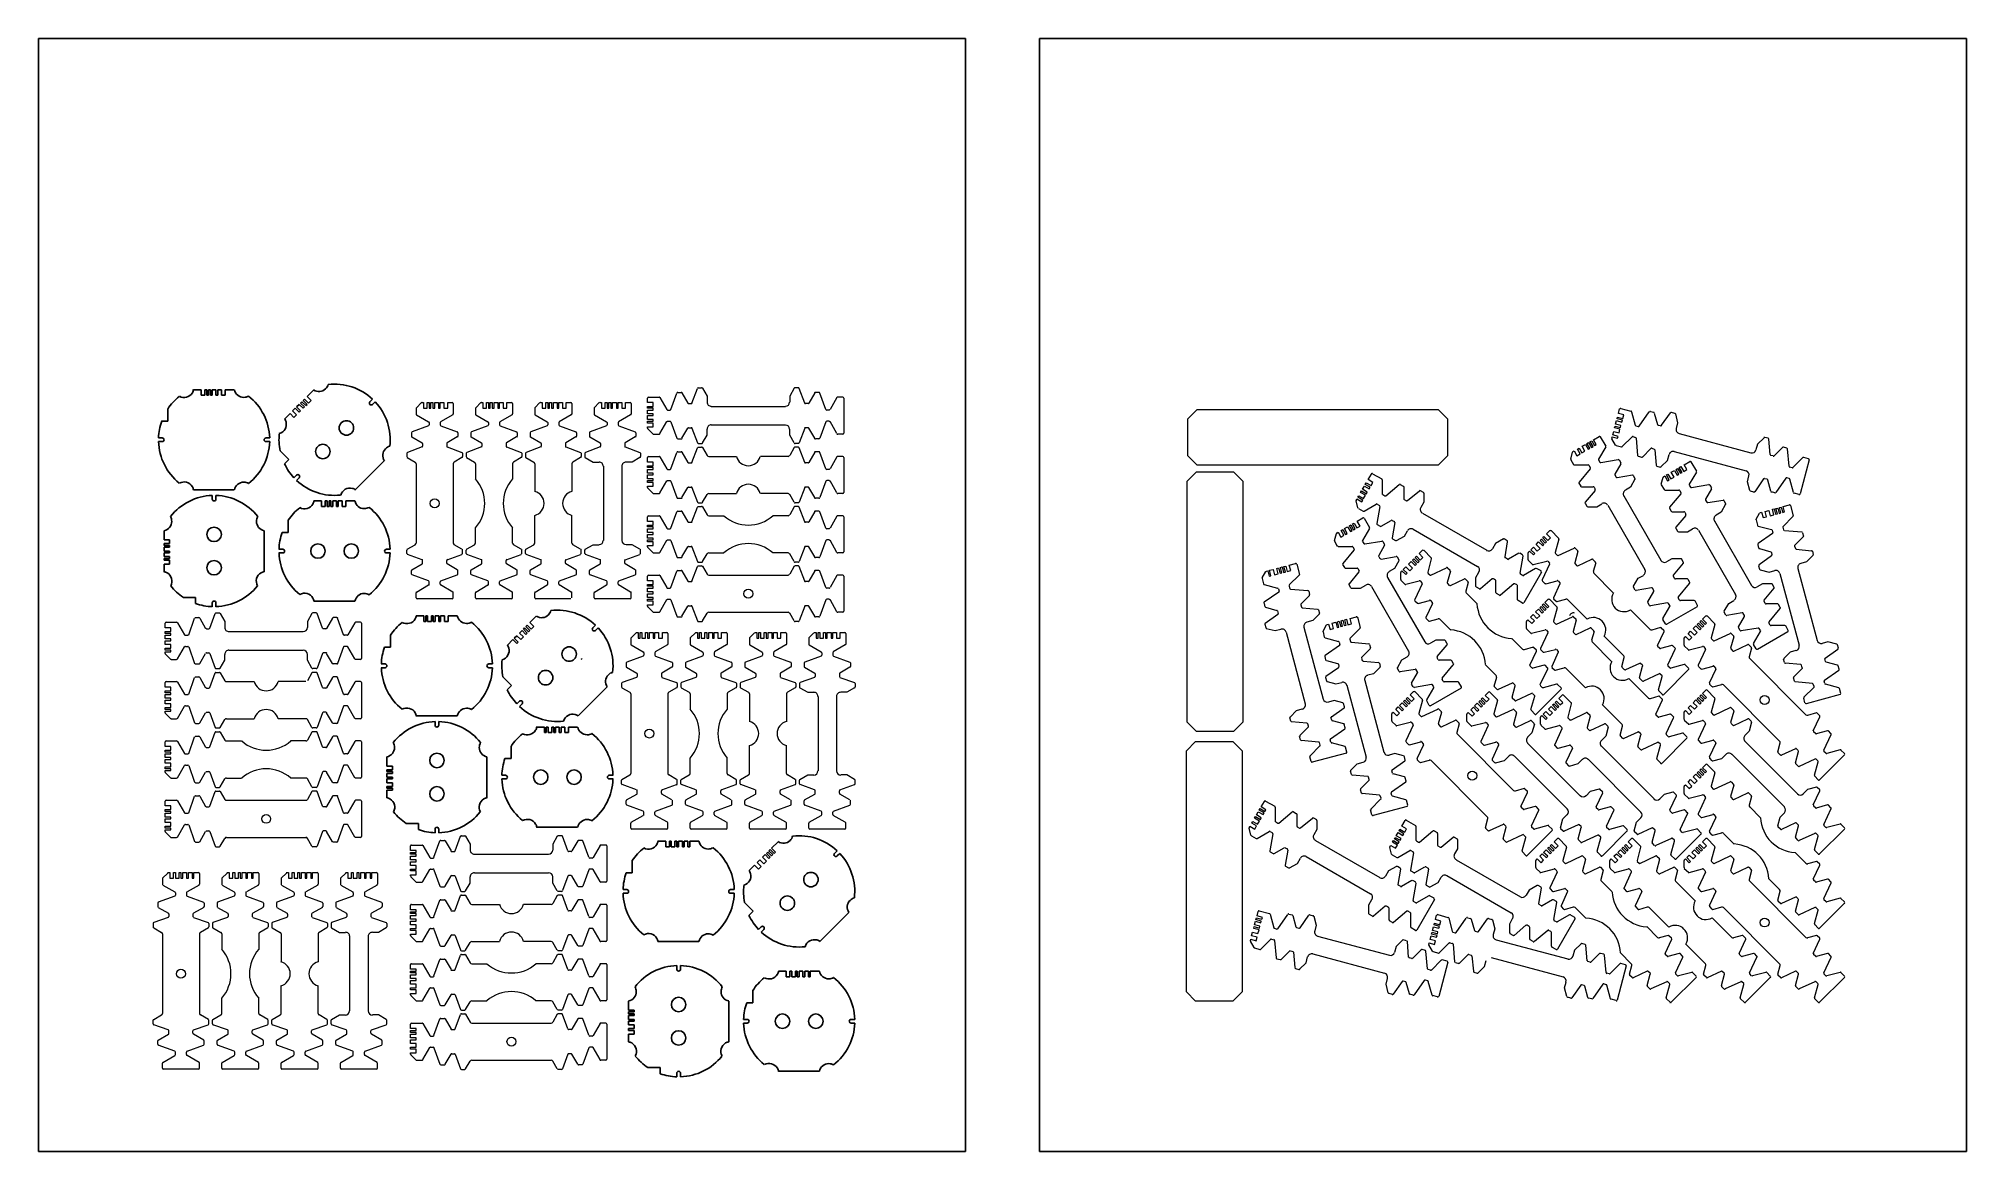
# Model space of a CAD drawing. Extents: x 0 to 1040, y 0 to 600.
import ezdxf

# ---------------------------------------------------------------- set-up
doc = ezdxf.new("R2010")
doc.units = 0
doc.layers.get('0').update_dxf_attribs({"true_color": 0xffffff})
for name, color, linetype, lineweight, true_color in [('High_Quality', 5, 'Continuous', 25, 0x0000ff), ('Medium_Quality', 4, 'Continuous', 25, 0x00ffff), ('Normal_Quality', 3, 'Continuous', 25, 0x00ff00)]:
    doc.layers.add(name, color=color, linetype=linetype, lineweight=lineweight, true_color=true_color)

# ---------------------------------------------------------------- blocks, each defined once
blk = doc.blocks.new('block 12')
at = {"color": 3, "true_color": 0x00ff00}
for p, q in [((-7, 27), (-11.2, 27)), ((6, 27), (10.9, 27)), ((-25, 16.6), (-25, 10)), ((-28, 1), (-30, 1)), ((-25, 10), (-28.3, 10)), ((28, 1), (30, 1)), ((-30, -1), (-28, -1)), ((30, -1), (28, -1)), ((-11.2, -27), (10.9, -27))]:
    blk.add_line(p, q, dxfattribs=at)
at = {"color": 5, "true_color": 0x0000ff}
for p, q in [((-7, 27), (-7, 24)), ((-7, 24), (-5, 24)), ((-5, 24), (-5, 27)), ((-5, 27), (-4, 27)), ((-4, 27), (-4, 24)), ((-4, 24), (-3, 24)), ((-3, 24), (-3, 27)), ((-3, 27), (-1, 27)), ((-1, 27), (-1, 24)), ((-1, 24), (0, 24)), ((0, 24), (0, 27)), ((0, 27), (2, 27)), ((2, 27), (2, 24)), ((2, 24), (3, 24)), ((3, 24), (3, 27)), ((3, 27), (4, 27)), ((4, 27), (4, 24)), ((4, 24), (6, 24)), ((6, 24), (6, 27))]:
    blk.add_line(p, q, dxfattribs=at)
at = {"color": 3, "true_color": 0x00ff00}
for centre, radius, start, end in [((0, 0), 30, 128.7972, 146.4427), ((-16.2, 27.9), 5.15, 240.3428, 330), ((-16.2, 27.9), 5.15, 330, 350.4277), ((16, 28), 5.15, 191.1965, 270), ((16, 28), 5.15, 270, 300.1674), ((0, 0), 30, 1.9102, 51.713), ((0, 0), 30, 160.5288, 178.0898), ((-28, 0), 1, 0, 90), ((-28, 0), 1, 270, 0), ((28, 0), 1, 90, 270), ((0, 0), 30, 181.9102, 231.2028), ((0, 0), 30, 308.287, 358.0898), ((-16.2, -27.9), 5.15, 30, 119.6572), ((-16.2, -27.9), 5.15, 9.5723, 30), ((16, -28), 5.15, 90, 168.8035), ((16, -28), 5.15, 59.8326, 90)]:
    blk.add_arc(centre, radius, start, end, dxfattribs=at)
at = {"color": 5, "true_color": 0x0000ff}
for centre, start, end in [((-9, 0), 90, 270), ((-9, 0), 270, 90), ((9, 0), 90, 270), ((9, 0), 270, 90)]:
    blk.add_arc(centre, 3.9, start, end, dxfattribs=at)
blk = doc.blocks.new('block 13')
at = {"color": 3, "true_color": 0x00ff00}
for p, q in [((-7, 27), (-11.2, 27)), ((6, 27), (10.9, 27)), ((-25, 16.6), (-25, 10)), ((-28, 1), (-30, 1)), ((-25, 10), (-28.3, 10)), ((28, 1), (30, 1)), ((-30, -1), (-28, -1)), ((30, -1), (28, -1)), ((-11.2, -27), (10.9, -27))]:
    blk.add_line(p, q, dxfattribs=at)
at = {"color": 5, "true_color": 0x0000ff}
for p, q in [((-7, 27), (-7, 24)), ((-7, 24), (-5, 24)), ((-5, 24), (-5, 27)), ((-5, 27), (-3, 27)), ((-3, 27), (-3, 24)), ((-3, 24), (-2, 24)), ((-2, 24), (-2, 27)), ((-2, 27), (0, 27)), ((0, 27), (0, 24)), ((0, 24), (1, 24)), ((1, 24), (1, 27)), ((1, 27), (2, 27)), ((2, 27), (2, 24)), ((2, 24), (3, 24)), ((3, 24), (3, 27)), ((3, 27), (4, 27)), ((4, 27), (4, 24)), ((4, 24), (6, 24)), ((6, 24), (6, 27))]:
    blk.add_line(p, q, dxfattribs=at)
at = {"color": 3, "true_color": 0x00ff00}
for centre, radius, start, end in [((0, 0), 30, 128.7972, 146.4427), ((-16.2, 27.9), 5.15, 240.3428, 330), ((-16.2, 27.9), 5.15, 330, 350.4277), ((16, 28), 5.15, 191.1965, 270), ((16, 28), 5.15, 270, 300.1674), ((0, 0), 30, 1.9102, 51.713), ((0, 0), 30, 160.5288, 178.0898), ((-28, 0), 1, 0, 90), ((-28, 0), 1, 270, 0), ((28, 0), 1, 90, 270), ((0, 0), 30, 181.9102, 231.2028), ((0, 0), 30, 308.287, 358.0898), ((-16.2, -27.9), 5.15, 30, 119.6572), ((-16.2, -27.9), 5.15, 9.5723, 30), ((16, -28), 5.15, 90, 168.8035), ((16, -28), 5.15, 59.8326, 90)]:
    blk.add_arc(centre, radius, start, end, dxfattribs=at)
at = {"color": 5, "true_color": 0x0000ff}
for centre, start, end in [((-9, 0), 90, 270), ((-9, 0), 270, 90), ((9, 0), 90, 270), ((9, 0), 270, 90)]:
    blk.add_arc(centre, 3.9, start, end, dxfattribs=at)
blk = doc.blocks.new('block 14')
at = {"color": 3, "true_color": 0x00ff00}
for p, q in [((-7, 27), (-11.2, 27)), ((6, 27), (10.9, 27)), ((-25, 16.6), (-25, 10)), ((-28, 1), (-30, 1)), ((-25, 10), (-28.3, 10)), ((28, 1), (30, 1)), ((-30, -1), (-28, -1)), ((30, -1), (28, -1)), ((-11.2, -27), (10.9, -27))]:
    blk.add_line(p, q, dxfattribs=at)
at = {"color": 5, "true_color": 0x0000ff}
for p, q in [((-7, 27), (-7, 24)), ((-7, 24), (-5, 24)), ((-5, 24), (-5, 27)), ((-5, 27), (-4, 27)), ((-4, 27), (-4, 24)), ((-4, 24), (-3, 24)), ((-3, 24), (-3, 27)), ((-3, 27), (-2, 27)), ((-2, 27), (-2, 24)), ((-2, 24), (-1, 24)), ((-1, 24), (-1, 27)), ((-1, 27), (1, 27)), ((1, 27), (1, 24)), ((1, 24), (2, 24)), ((2, 24), (2, 27)), ((2, 27), (4, 27)), ((4, 27), (4, 24)), ((4, 24), (6, 24)), ((6, 24), (6, 27))]:
    blk.add_line(p, q, dxfattribs=at)
at = {"color": 3, "true_color": 0x00ff00}
for centre, radius, start, end in [((0, 0), 30, 128.7972, 146.4427), ((-16.2, 27.9), 5.15, 240.3428, 330), ((-16.2, 27.9), 5.15, 330, 350.4277), ((16, 28), 5.15, 191.1965, 270), ((16, 28), 5.15, 270, 300.1674), ((0, 0), 30, 1.9102, 51.713), ((0, 0), 30, 160.5288, 178.0898), ((-28, 0), 1, 0, 90), ((-28, 0), 1, 270, 0), ((28, 0), 1, 90, 270), ((0, 0), 30, 181.9102, 231.2028), ((0, 0), 30, 308.287, 358.0898), ((-16.2, -27.9), 5.15, 30, 119.6572), ((-16.2, -27.9), 5.15, 9.5723, 30), ((16, -28), 5.15, 90, 168.8035), ((16, -28), 5.15, 59.8326, 90)]:
    blk.add_arc(centre, radius, start, end, dxfattribs=at)
blk = doc.blocks.new('block 15')
at = {"color": 3, "true_color": 0x00ff00}
for p, q in [((-7, 27), (-11.2, 27)), ((6, 27), (10.9, 27)), ((-25, 16.6), (-25, 10)), ((-28, 1), (-30, 1)), ((-25, 10), (-28.3, 10)), ((28, 1), (30, 1)), ((-30, -1), (-28, -1)), ((30, -1), (28, -1)), ((-11.2, -27), (10.9, -27))]:
    blk.add_line(p, q, dxfattribs=at)
at = {"color": 5, "true_color": 0x0000ff}
for p, q in [((-7, 27), (-7, 24)), ((-7, 24), (-5, 24)), ((-5, 24), (-5, 27)), ((-5, 27), (-4, 27)), ((-4, 27), (-4, 24)), ((-4, 24), (-3, 24)), ((-3, 24), (-3, 27)), ((-3, 27), (-2, 27)), ((-2, 27), (-2, 24)), ((-2, 24), (-1, 24)), ((-1, 24), (-1, 27)), ((-1, 27), (1, 27)), ((1, 27), (1, 24)), ((1, 24), (2, 24)), ((2, 24), (2, 27)), ((2, 27), (4, 27)), ((4, 27), (4, 24)), ((4, 24), (6, 24)), ((6, 24), (6, 27))]:
    blk.add_line(p, q, dxfattribs=at)
at = {"color": 3, "true_color": 0x00ff00}
for centre, radius, start, end in [((0, 0), 30, 128.7972, 146.4427), ((-16.2, 27.9), 5.15, 240.3428, 330), ((-16.2, 27.9), 5.15, 330, 350.4277), ((16, 28), 5.15, 191.1965, 270), ((16, 28), 5.15, 270, 300.1674), ((0, 0), 30, 1.9102, 51.713), ((0, 0), 30, 160.5288, 178.0898), ((-28, 0), 1, 0, 90), ((-28, 0), 1, 270, 0), ((28, 0), 1, 90, 270), ((0, 0), 30, 181.9102, 231.2028), ((0, 0), 30, 308.287, 358.0898), ((-16.2, -27.9), 5.15, 30, 119.6572), ((-16.2, -27.9), 5.15, 9.5723, 30), ((16, -28), 5.15, 90, 168.8035), ((16, -28), 5.15, 59.8326, 90)]:
    blk.add_arc(centre, radius, start, end, dxfattribs=at)
at = {"color": 5, "true_color": 0x0000ff}
for centre, start, end in [((-9, 0), 90, 270), ((-9, 0), 270, 90), ((9, 0), 90, 270), ((9, 0), 270, 90)]:
    blk.add_arc(centre, 3.9, start, end, dxfattribs=at)
blk = doc.blocks.new('block 16')
at = {"color": 3, "true_color": 0x00ff00}
for p, q in [((-7, 27), (-11.2, 27)), ((6, 27), (10.9, 27)), ((-25, 16.6), (-25, 10)), ((-28, 1), (-30, 1)), ((-25, 10), (-28.3, 10)), ((28, 1), (30, 1)), ((-30, -1), (-28, -1)), ((30, -1), (28, -1)), ((-11.2, -27), (10.9, -27))]:
    blk.add_line(p, q, dxfattribs=at)
at = {"color": 5, "true_color": 0x0000ff}
for p, q in [((-7, 27), (-7, 24)), ((-7, 24), (-6, 24)), ((-6, 24), (-6, 27)), ((-6, 27), (-5, 27)), ((-5, 27), (-5, 24)), ((-5, 24), (-3, 24)), ((-3, 24), (-3, 27)), ((-3, 27), (-2, 27)), ((-2, 27), (-2, 24)), ((-2, 24), (-1, 24)), ((-1, 24), (-1, 27)), ((-1, 27), (1, 27)), ((1, 27), (1, 24)), ((1, 24), (2, 24)), ((2, 24), (2, 27)), ((2, 27), (4, 27)), ((4, 27), (4, 24)), ((4, 24), (6, 24)), ((6, 24), (6, 27))]:
    blk.add_line(p, q, dxfattribs=at)
at = {"color": 3, "true_color": 0x00ff00}
for centre, radius, start, end in [((0, 0), 30, 128.7972, 146.4427), ((-16.2, 27.9), 5.15, 240.3428, 330), ((-16.2, 27.9), 5.15, 330, 350.4277), ((16, 28), 5.15, 191.1965, 270), ((16, 28), 5.15, 270, 300.1674), ((0, 0), 30, 1.9102, 51.713), ((0, 0), 30, 160.5288, 178.0898), ((-28, 0), 1, 0, 90), ((-28, 0), 1, 270, 0), ((28, 0), 1, 90, 270), ((0, 0), 30, 181.9102, 231.2028), ((0, 0), 30, 308.287, 358.0898), ((-16.2, -27.9), 5.15, 30, 119.6572), ((-16.2, -27.9), 5.15, 9.5723, 30), ((16, -28), 5.15, 90, 168.8035), ((16, -28), 5.15, 59.8326, 90)]:
    blk.add_arc(centre, radius, start, end, dxfattribs=at)
blk = doc.blocks.new('block 17')
at = {"color": 3, "true_color": 0x00ff00}
for p, q in [((-7, 27), (-11.2, 27)), ((6, 27), (10.9, 27)), ((-25, 16.6), (-25, 10)), ((-28, 1), (-30, 1)), ((-25, 10), (-28.3, 10)), ((28, 1), (30, 1)), ((-30, -1), (-28, -1)), ((30, -1), (28, -1)), ((-11.2, -27), (10.9, -27))]:
    blk.add_line(p, q, dxfattribs=at)
at = {"color": 5, "true_color": 0x0000ff}
for p, q in [((-7, 27), (-7, 24)), ((-7, 24), (-6, 24)), ((-6, 24), (-6, 27)), ((-6, 27), (-5, 27)), ((-5, 27), (-5, 24)), ((-5, 24), (-3, 24)), ((-3, 24), (-3, 27)), ((-3, 27), (-2, 27)), ((-2, 27), (-2, 24)), ((-2, 24), (-1, 24)), ((-1, 24), (-1, 27)), ((-1, 27), (1, 27)), ((1, 27), (1, 24)), ((1, 24), (2, 24)), ((2, 24), (2, 27)), ((2, 27), (4, 27)), ((4, 27), (4, 24)), ((4, 24), (6, 24)), ((6, 24), (6, 27))]:
    blk.add_line(p, q, dxfattribs=at)
at = {"color": 3, "true_color": 0x00ff00}
for centre, radius, start, end in [((0, 0), 30, 128.7972, 146.4427), ((-16.2, 27.9), 5.15, 240.3428, 330), ((-16.2, 27.9), 5.15, 330, 350.4277), ((16, 28), 5.15, 191.1965, 270), ((16, 28), 5.15, 270, 300.1674), ((0, 0), 30, 1.9102, 51.713), ((0, 0), 30, 160.5288, 178.0898), ((-28, 0), 1, 0, 90), ((-28, 0), 1, 270, 0), ((28, 0), 1, 90, 270), ((0, 0), 30, 181.9102, 231.2028), ((0, 0), 30, 308.287, 358.0898), ((-16.2, -27.9), 5.15, 30, 119.6572), ((-16.2, -27.9), 5.15, 9.5723, 30), ((16, -28), 5.15, 90, 168.8035), ((16, -28), 5.15, 59.8326, 90)]:
    blk.add_arc(centre, radius, start, end, dxfattribs=at)
at = {"color": 5, "true_color": 0x0000ff}
for centre, start, end in [((-9, 0), 90, 270), ((-9, 0), 270, 90), ((9, 0), 90, 270), ((9, 0), 270, 90)]:
    blk.add_arc(centre, 3.9, start, end, dxfattribs=at)
blk = doc.blocks.new('block 18')
at = {"color": 3, "true_color": 0x00ff00}
for p, q in [((-7, 27), (-11.2, 27)), ((6, 27), (10.9, 27)), ((-25, 16.6), (-25, 10)), ((-28, 1), (-30, 1)), ((-25, 10), (-28.3, 10)), ((28, 1), (30, 1)), ((-30, -1), (-28, -1)), ((30, -1), (28, -1)), ((-11.2, -27), (10.9, -27))]:
    blk.add_line(p, q, dxfattribs=at)
at = {"color": 5, "true_color": 0x0000ff}
for p, q in [((-7, 27), (-7, 24)), ((-7, 24), (-6, 24)), ((-6, 24), (-6, 27)), ((-6, 27), (-5, 27)), ((-5, 27), (-5, 24)), ((-5, 24), (-3, 24)), ((-3, 24), (-3, 27)), ((-3, 27), (-1, 27)), ((-1, 27), (-1, 24)), ((-1, 24), (0, 24)), ((0, 24), (0, 27)), ((0, 27), (2, 27)), ((2, 27), (2, 24)), ((2, 24), (3, 24)), ((3, 24), (3, 27)), ((3, 27), (4, 27)), ((4, 27), (4, 24)), ((4, 24), (6, 24)), ((6, 24), (6, 27))]:
    blk.add_line(p, q, dxfattribs=at)
at = {"color": 3, "true_color": 0x00ff00}
for centre, radius, start, end in [((0, 0), 30, 128.7972, 146.4427), ((-16.2, 27.9), 5.15, 240.3428, 330), ((-16.2, 27.9), 5.15, 330, 350.4277), ((16, 28), 5.15, 191.1965, 270), ((16, 28), 5.15, 270, 300.1674), ((0, 0), 30, 1.9102, 51.713), ((0, 0), 30, 160.5288, 178.0898), ((-28, 0), 1, 0, 90), ((-28, 0), 1, 270, 0), ((28, 0), 1, 90, 270), ((0, 0), 30, 181.9102, 231.2028), ((0, 0), 30, 308.287, 358.0898), ((-16.2, -27.9), 5.15, 30, 119.6572), ((-16.2, -27.9), 5.15, 9.5723, 30), ((16, -28), 5.15, 90, 168.8035), ((16, -28), 5.15, 59.8326, 90)]:
    blk.add_arc(centre, radius, start, end, dxfattribs=at)
at = {"color": 5, "true_color": 0x0000ff}
for centre, start, end in [((-9, 0), 90, 270), ((-9, 0), 270, 90), ((9, 0), 90, 270), ((9, 0), 270, 90)]:
    blk.add_arc(centre, 3.9, start, end, dxfattribs=at)
blk = doc.blocks.new('block 19')
at = {"color": 3, "true_color": 0x00ff00}
for p, q in [((-7, 27), (-11.2, 27)), ((6, 27), (10.9, 27)), ((-25, 16.6), (-25, 10)), ((-28, 1), (-30, 1)), ((-25, 10), (-28.3, 10)), ((28, 1), (30, 1)), ((-30, -1), (-28, -1)), ((30, -1), (28, -1)), ((-11.2, -27), (10.9, -27))]:
    blk.add_line(p, q, dxfattribs=at)
at = {"color": 5, "true_color": 0x0000ff}
for p, q in [((-7, 27), (-7, 24)), ((-7, 24), (-6, 24)), ((-6, 24), (-6, 27)), ((-6, 27), (-4, 27)), ((-4, 27), (-4, 24)), ((-4, 24), (-2, 24)), ((-2, 24), (-2, 27)), ((-2, 27), (0, 27)), ((0, 27), (0, 24)), ((0, 24), (1, 24)), ((1, 24), (1, 27)), ((1, 27), (2, 27)), ((2, 27), (2, 24)), ((2, 24), (3, 24)), ((3, 24), (3, 27)), ((3, 27), (4, 27)), ((4, 27), (4, 24)), ((4, 24), (6, 24)), ((6, 24), (6, 27))]:
    blk.add_line(p, q, dxfattribs=at)
at = {"color": 3, "true_color": 0x00ff00}
for centre, radius, start, end in [((0, 0), 30, 128.7972, 146.4427), ((-16.2, 27.9), 5.15, 240.3428, 330), ((-16.2, 27.9), 5.15, 330, 350.4277), ((16, 28), 5.15, 191.1965, 270), ((16, 28), 5.15, 270, 300.1674), ((0, 0), 30, 1.9102, 51.713), ((0, 0), 30, 160.5288, 178.0898), ((-28, 0), 1, 0, 90), ((-28, 0), 1, 270, 0), ((28, 0), 1, 90, 270), ((0, 0), 30, 181.9102, 231.2028), ((0, 0), 30, 308.287, 358.0898), ((-16.2, -27.9), 5.15, 30, 119.6572), ((-16.2, -27.9), 5.15, 9.5723, 30), ((16, -28), 5.15, 90, 168.8035), ((16, -28), 5.15, 59.8326, 90)]:
    blk.add_arc(centre, radius, start, end, dxfattribs=at)
at = {"color": 5, "true_color": 0x0000ff}
for centre, start, end in [((-9, 0), 90, 270), ((-9, 0), 270, 90), ((9, 0), 90, 270), ((9, 0), 270, 90)]:
    blk.add_arc(centre, 3.9, start, end, dxfattribs=at)
blk = doc.blocks.new('block 20')
at = {"color": 3, "true_color": 0x00ff00}
for p, q in [((-7, 27), (-11.2, 27)), ((6, 27), (10.9, 27)), ((-25, 16.6), (-25, 10)), ((-28, 1), (-30, 1)), ((-25, 10), (-28.3, 10)), ((28, 1), (30, 1)), ((-30, -1), (-28, -1)), ((30, -1), (28, -1)), ((-11.2, -27), (10.9, -27))]:
    blk.add_line(p, q, dxfattribs=at)
at = {"color": 5, "true_color": 0x0000ff}
for p, q in [((-7, 27), (-7, 24)), ((-7, 24), (-5, 24)), ((-5, 24), (-5, 27)), ((-5, 27), (-4, 27)), ((-4, 27), (-4, 24)), ((-4, 24), (-2, 24)), ((-2, 24), (-2, 27)), ((-2, 27), (-1, 27)), ((-1, 27), (-1, 24)), ((-1, 24), (0, 24)), ((0, 24), (0, 27)), ((0, 27), (2, 27)), ((2, 27), (2, 24)), ((2, 24), (3, 24)), ((3, 24), (3, 27)), ((3, 27), (5, 27)), ((5, 27), (5, 24)), ((5, 24), (6, 24)), ((6, 24), (6, 27))]:
    blk.add_line(p, q, dxfattribs=at)
at = {"color": 3, "true_color": 0x00ff00}
for centre, radius, start, end in [((0, 0), 30, 128.7972, 146.4427), ((-16.2, 27.9), 5.15, 240.3428, 330), ((-16.2, 27.9), 5.15, 330, 350.4277), ((16, 28), 5.15, 191.1965, 270), ((16, 28), 5.15, 270, 300.1674), ((0, 0), 30, 1.9102, 51.713), ((0, 0), 30, 160.5288, 178.0898), ((-28, 0), 1, 0, 90), ((-28, 0), 1, 270, 0), ((28, 0), 1, 90, 270), ((0, 0), 30, 181.9102, 231.2028), ((0, 0), 30, 308.287, 358.0898), ((-16.2, -27.9), 5.15, 30, 119.6572), ((-16.2, -27.9), 5.15, 9.5723, 30), ((16, -28), 5.15, 90, 168.8035), ((16, -28), 5.15, 59.8326, 90)]:
    blk.add_arc(centre, radius, start, end, dxfattribs=at)
blk = doc.blocks.new('block 21')
at = {"color": 3, "true_color": 0x00ff00}
for p, q in [((-7, 27), (-11.2, 27)), ((6, 27), (10.9, 27)), ((-25, 16.6), (-25, 10)), ((-28, 1), (-30, 1)), ((-25, 10), (-28.3, 10)), ((28, 1), (30, 1)), ((-30, -1), (-28, -1)), ((30, -1), (28, -1)), ((-11.2, -27), (10.9, -27))]:
    blk.add_line(p, q, dxfattribs=at)
at = {"color": 5, "true_color": 0x0000ff}
for p, q in [((-7, 27), (-7, 24)), ((-7, 24), (-5, 24)), ((-5, 24), (-5, 27)), ((-5, 27), (-4, 27)), ((-4, 27), (-4, 24)), ((-4, 24), (-2, 24)), ((-2, 24), (-2, 27)), ((-2, 27), (-1, 27)), ((-1, 27), (-1, 24)), ((-1, 24), (0, 24)), ((0, 24), (0, 27)), ((0, 27), (2, 27)), ((2, 27), (2, 24)), ((2, 24), (3, 24)), ((3, 24), (3, 27)), ((3, 27), (5, 27)), ((5, 27), (5, 24)), ((5, 24), (6, 24)), ((6, 24), (6, 27))]:
    blk.add_line(p, q, dxfattribs=at)
at = {"color": 3, "true_color": 0x00ff00}
for centre, radius, start, end in [((0, 0), 30, 128.7972, 146.4427), ((-16.2, 27.9), 5.15, 240.3428, 330), ((-16.2, 27.9), 5.15, 330, 350.4277), ((16, 28), 5.15, 191.1965, 270), ((16, 28), 5.15, 270, 300.1674), ((0, 0), 30, 1.9102, 51.713), ((0, 0), 30, 160.5288, 178.0898), ((-28, 0), 1, 0, 90), ((-28, 0), 1, 270, 0), ((28, 0), 1, 90, 270), ((0, 0), 30, 181.9102, 231.2028), ((0, 0), 30, 308.287, 358.0898), ((-16.2, -27.9), 5.15, 30, 119.6572), ((-16.2, -27.9), 5.15, 9.5723, 30), ((16, -28), 5.15, 90, 168.8035), ((16, -28), 5.15, 59.8326, 90)]:
    blk.add_arc(centre, radius, start, end, dxfattribs=at)
at = {"color": 5, "true_color": 0x0000ff}
for centre, start, end in [((-9, 0), 90, 270), ((-9, 0), 270, 90), ((9, 0), 90, 270), ((9, 0), 270, 90)]:
    blk.add_arc(centre, 3.9, start, end, dxfattribs=at)
blk = doc.blocks.new('block 22')
at = {"color": 3, "true_color": 0x00ff00}
for p, q in [((-7, 27), (-11.2, 27)), ((6, 27), (10.9, 27)), ((-25, 16.6), (-25, 10)), ((-28, 1), (-30, 1)), ((-25, 10), (-28.3, 10)), ((28, 1), (30, 1)), ((-30, -1), (-28, -1)), ((30, -1), (28, -1)), ((-11.2, -27), (10.9, -27))]:
    blk.add_line(p, q, dxfattribs=at)
at = {"color": 5, "true_color": 0x0000ff}
for p, q in [((-7, 27), (-7, 24)), ((-7, 24), (-5, 24)), ((-5, 24), (-5, 27)), ((-5, 27), (-3, 27)), ((-3, 27), (-3, 24)), ((-3, 24), (-1, 24)), ((-1, 24), (-1, 27)), ((-1, 27), (1, 27)), ((1, 27), (1, 24)), ((1, 24), (2, 24)), ((2, 24), (2, 27)), ((2, 27), (3, 27)), ((3, 27), (3, 24)), ((3, 24), (4, 24)), ((4, 24), (4, 27)), ((4, 27), (5, 27)), ((5, 27), (5, 24)), ((5, 24), (6, 24)), ((6, 24), (6, 27))]:
    blk.add_line(p, q, dxfattribs=at)
at = {"color": 3, "true_color": 0x00ff00}
for centre, radius, start, end in [((0, 0), 30, 128.7972, 146.4427), ((-16.2, 27.9), 5.15, 240.3428, 330), ((-16.2, 27.9), 5.15, 330, 350.4277), ((16, 28), 5.15, 191.1965, 270), ((16, 28), 5.15, 270, 300.1674), ((0, 0), 30, 1.9102, 51.713), ((0, 0), 30, 160.5288, 178.0898), ((-28, 0), 1, 0, 90), ((-28, 0), 1, 270, 0), ((28, 0), 1, 90, 270), ((0, 0), 30, 181.9102, 231.2028), ((0, 0), 30, 308.287, 358.0898), ((-16.2, -27.9), 5.15, 30, 119.6572), ((-16.2, -27.9), 5.15, 9.5723, 30), ((16, -28), 5.15, 90, 168.8035), ((16, -28), 5.15, 59.8326, 90)]:
    blk.add_arc(centre, radius, start, end, dxfattribs=at)
at = {"color": 5, "true_color": 0x0000ff}
for centre, start, end in [((-9, 0), 90, 270), ((-9, 0), 270, 90), ((9, 0), 90, 270), ((9, 0), 270, 90)]:
    blk.add_arc(centre, 3.9, start, end, dxfattribs=at)
blk = doc.blocks.new('block 23')
at = {"color": 3, "true_color": 0x00ff00}
for p, q in [((-7, 27), (-11.2, 27)), ((6, 27), (10.9, 27)), ((-25, 16.6), (-25, 10)), ((-28, 1), (-30, 1)), ((-25, 10), (-28.3, 10)), ((28, 1), (30, 1)), ((-30, -1), (-28, -1)), ((30, -1), (28, -1)), ((-11.2, -27), (10.9, -27))]:
    blk.add_line(p, q, dxfattribs=at)
at = {"color": 5, "true_color": 0x0000ff}
for p, q in [((-7, 27), (-7, 24)), ((-7, 24), (-5, 24)), ((-5, 24), (-5, 27)), ((-5, 27), (-4, 27)), ((-4, 27), (-4, 24)), ((-4, 24), (-2, 24)), ((-2, 24), (-2, 27)), ((-2, 27), (0, 27)), ((0, 27), (0, 24)), ((0, 24), (1, 24)), ((1, 24), (1, 27)), ((1, 27), (3, 27)), ((3, 27), (3, 24)), ((3, 24), (4, 24)), ((4, 24), (4, 27)), ((4, 27), (5, 27)), ((5, 27), (5, 24)), ((5, 24), (6, 24)), ((6, 24), (6, 27))]:
    blk.add_line(p, q, dxfattribs=at)
at = {"color": 3, "true_color": 0x00ff00}
for centre, radius, start, end in [((0, 0), 30, 128.7972, 146.4427), ((-16.2, 27.9), 5.15, 240.3428, 330), ((-16.2, 27.9), 5.15, 330, 350.4277), ((16, 28), 5.15, 191.1965, 270), ((16, 28), 5.15, 270, 300.1674), ((0, 0), 30, 1.9102, 51.713), ((0, 0), 30, 160.5288, 178.0898), ((-28, 0), 1, 0, 90), ((-28, 0), 1, 270, 0), ((28, 0), 1, 90, 270), ((0, 0), 30, 181.9102, 231.2028), ((0, 0), 30, 308.287, 358.0898), ((-16.2, -27.9), 5.15, 30, 119.6572), ((-16.2, -27.9), 5.15, 9.5723, 30), ((16, -28), 5.15, 90, 168.8035), ((16, -28), 5.15, 59.8326, 90)]:
    blk.add_arc(centre, radius, start, end, dxfattribs=at)
at = {"color": 5, "true_color": 0x0000ff}
for centre, start, end in [((-9, 0), 90, 270), ((-9, 0), 270, 90), ((9, 0), 90, 270), ((9, 0), 270, 90)]:
    blk.add_arc(centre, 3.9, start, end, dxfattribs=at)
blk = doc.blocks.new('block 24')
at = {"layer": 'Normal_Quality', "lineweight": 13}
for p, q in [((0, 25), (5, 30)), ((0, 5), (0, 25)), ((5, 30), (135, 30)), ((135, 30), (140, 25)), ((140, 25), (140, 5)), ((5, 0), (0, 5)), ((135, 0), (5, 0)), ((140, 5), (135, 0))]:
    blk.add_line(p, q, dxfattribs=at)
blk = doc.blocks.new('block 25')
at = {"layer": 'High_Quality', "lineweight": 13}
for p, q in [((0, 0), (0.8, -2.9)), ((1.9, 0.5), (3.9, 1)), ((2.7, -2.4), (1.9, 0.5)), ((3.9, 1), (4.6, -1.9)), ((4.8, 1.3), (5.8, 1.6)), ((5.6, -1.6), (4.8, 1.3)), ((5.8, 1.6), (6.6, -1.3)), ((6.8, 1.8), (7.7, 2.1)), ((7.5, -1.1), (6.8, 1.8)), ((7.7, 2.1), (8.5, -0.8)), ((8.7, 2.3), (9.7, 2.6)), ((9.5, -0.6), (8.7, 2.3)), ((9.7, 2.6), (10.4, -0.3)), ((10.4, -0.3), (12.4, 0.2)), ((12.4, 0.2), (11.6, 3.1)), ((0.8, -2.9), (2.7, -2.4)), ((4.6, -1.9), (5.6, -1.6)), ((6.6, -1.3), (7.5, -1.1)), ((8.5, -0.8), (9.5, -0.6))]:
    blk.add_line(p, q, dxfattribs=at)
at = {"layer": 'High_Quality', "color": 5, "linetype": 'Continuous', "lineweight": 13, "true_color": 0x0000ff}
for p, q in [((19.5, -30.4), (29.9, -69.1)), ((9.9, -33), (20.2, -71.7))]:
    blk.add_line(p, q, dxfattribs=at)
for centre, start, end in [((21.7, -29.8), 105, 195.0135), ((7.7, -33.6), 14.9865, 105), ((18.1, -72.3), 285, 14.9865), ((32.1, -68.5), 195.0135, 285)]:
    blk.add_arc(centre, 2.25, start, end, dxfattribs=at)
at = {"layer": 'Medium_Quality', "color": 4, "linetype": 'Continuous', "lineweight": 13, "true_color": 0x00ffff}
for p, q in [((-1.9, -7.4), (5.3, -9.3)), ((16.9, -2.3), (11.6, -7.6)), ((-1.2, -19.6), (4.9, -21.3)), ((22.5, -13.3), (18, -17.8)), ((-0.8, -31), (4, -32.2)), ((24.3, -26.8), (21.1, -27.6)), ((27.7, -23.3), (24.3, -26.8)), ((4, -32.2), (7.1, -31.4)), ((35.8, -69.8), (32.7, -70.7)), ((40.5, -71.1), (35.8, -69.8)), ((12, -78.8), (15.5, -75.3)), ((15.5, -75.3), (18.6, -74.4)), ((41, -82.4), (34.9, -80.8)), ((17.3, -88.8), (21.8, -84.3)), ((41.7, -94.7), (34.4, -92.7)), ((22.8, -99.7), (28.1, -94.4))]:
    blk.add_line(p, q, dxfattribs=at)
at = {"layer": 'Normal_Quality', "color": 3, "lineweight": 13, "true_color": 0x00ff00}
for p, q in [((-0.8, -0.2), (0, 0)), ((-3, -3.8), (-1.1, -0.4))]:
    blk.add_line(p, q, dxfattribs=at)
at = {"layer": 'Normal_Quality', "lineweight": 13}
blk.add_line((11.6, 3.1), (15, 4), dxfattribs=at)
at = {"layer": 'Normal_Quality', "color": 3, "linetype": 'Continuous', "lineweight": 13, "true_color": 0x00ff00}
for p, q in [((15.6, 3.7), (17.1, -1.9)), ((-3, -4.1), (-2.3, -7)), ((5.7, -9.7), (6.1, -11)), ((11.5, -8.1), (11.8, -9.4)), ((12.3, -9.8), (21.7, -10.6)), ((-2, -17.5), (-1.6, -19.3)), ((5.9, -11.5), (-1.9, -16.9)), ((17.8, -18.3), (18.2, -19.6)), ((18.6, -19.9), (26.9, -20.7)), ((22.1, -11), (22.6, -12.8)), ((-1.6, -28.8), (-1.1, -30.6)), ((5.4, -23.5), (-1.4, -28.3)), ((5.3, -21.6), (5.6, -22.9)), ((27.4, -21), (27.9, -22.8)), ((41.4, -73.3), (40.9, -71.5)), ((12.4, -81), (11.9, -79.2)), ((21.1, -82.1), (12.8, -81.4)), ((21.9, -83.8), (21.6, -82.5)), ((34.5, -80.4), (34.1, -79.1)), ((34.3, -78.6), (41.2, -73.8)), ((41.8, -84.6), (41.3, -82.8)), ((17.7, -91.1), (17.2, -89.3)), ((27.5, -92.3), (18.1, -91.4)), ((28.3, -93.9), (27.9, -92.6)), ((34.1, -92.4), (33.7, -91.1)), ((33.9, -90.5), (41.6, -85.1)), ((23.4, -102.8), (22.7, -100.2)), ((42.4, -98.3), (24, -103.2)), ((42.7, -97.7), (42, -95))]:
    blk.add_line(p, q, dxfattribs=at)
at = {"layer": 'Normal_Quality', "color": 3, "lineweight": 13, "true_color": 0x00ff00}
for centre, start, end in [((15.1, 3.5), 15, 105), ((-2.6, -4), 150, 195), ((-0.6, -0.7), 105, 150)]:
    blk.add_arc(centre, 0.5, start, end, dxfattribs=at)
at = {"layer": 'Normal_Quality', "color": 3, "linetype": 'Continuous', "lineweight": 13, "true_color": 0x00ff00}
for centre, start, end in [((-1.8, -6.9), 195, 255), ((5.2, -9.8), 15, 75), ((12, -8), 135, 195), ((12.3, -9.3), 195, 265), ((16.6, -2), 315, 15), ((-1.6, -17.3), 125, 195), ((-1.1, -19.1), 195, 255), ((5.6, -11.1), 305, 15), ((18.3, -18.1), 135, 195), ((18.7, -19.4), 195, 265), ((21.6, -11.1), 15, 85), ((22.1, -12.9), 315, 15), ((26.9, -21.2), 15, 85), ((-1.1, -28.7), 125, 195), ((-0.6, -30.5), 195, 255), ((4.8, -21.8), 15, 75), ((5.1, -23.1), 305, 15), ((27.4, -23), 315, 15), ((40.4, -71.6), 15, 75), ((12.4, -79.1), 135, 195), ((12.9, -80.9), 195, 265), ((21.1, -82.6), 15, 85), ((34.6, -79), 125, 195), ((35, -80.3), 195, 255), ((40.9, -82.9), 15, 75), ((40.9, -73.4), 305, 15), ((17.7, -89.1), 135, 195), ((18.2, -90.9), 195, 265), ((21.5, -83.9), 315, 15), ((27.4, -92.8), 15, 85), ((34.2, -90.9), 125, 195), ((34.6, -92.3), 195, 255), ((41.3, -84.7), 305, 15), ((23.2, -100.1), 135, 195), ((23.9, -102.7), 195, 285), ((27.8, -94.1), 315, 15), ((41.5, -95.2), 15, 75), ((42.2, -97.8), 285, 15)]:
    blk.add_arc(centre, 0.5, start, end, dxfattribs=at)
blk = doc.blocks.new('block 26')
at = {"layer": 'High_Quality', "lineweight": 13}
for p, q in [((0, 0), (0.8, -2.9)), ((1, 0.3), (2.9, 0.8)), ((1.7, -2.6), (1, 0.3)), ((2.9, 0.8), (3.7, -2.1)), ((4.8, 1.3), (5.8, 1.6)), ((5.6, -1.6), (4.8, 1.3)), ((5.8, 1.6), (6.6, -1.3)), ((6.8, 1.8), (7.7, 2.1)), ((7.5, -1.1), (6.8, 1.8)), ((7.7, 2.1), (8.5, -0.8)), ((8.7, 2.3), (9.7, 2.6)), ((9.5, -0.6), (8.7, 2.3)), ((9.7, 2.6), (10.4, -0.3)), ((10.4, -0.3), (12.4, 0.2)), ((12.4, 0.2), (11.6, 3.1)), ((0.8, -2.9), (1.7, -2.6)), ((3.7, -2.1), (5.6, -1.6)), ((6.6, -1.3), (7.5, -1.1)), ((8.5, -0.8), (9.5, -0.6))]:
    blk.add_line(p, q, dxfattribs=at)
at = {"layer": 'High_Quality', "color": 5, "linetype": 'Continuous', "lineweight": 13, "true_color": 0x0000ff}
for p, q in [((19.5, -30.4), (29.9, -69.1)), ((9.9, -33), (20.2, -71.7))]:
    blk.add_line(p, q, dxfattribs=at)
for centre, start, end in [((21.7, -29.8), 105, 195.0135), ((7.7, -33.6), 14.9865, 105), ((18.1, -72.3), 285, 14.9865), ((32.1, -68.5), 195.0135, 285)]:
    blk.add_arc(centre, 2.25, start, end, dxfattribs=at)
at = {"layer": 'Medium_Quality', "color": 4, "linetype": 'Continuous', "lineweight": 13, "true_color": 0x00ffff}
for p, q in [((-1.9, -7.4), (5.3, -9.3)), ((16.9, -2.3), (11.6, -7.6)), ((-1.2, -19.6), (4.9, -21.3)), ((22.5, -13.3), (18, -17.8)), ((-0.8, -31), (4, -32.2)), ((24.3, -26.8), (21.1, -27.6)), ((27.7, -23.3), (24.3, -26.8)), ((4, -32.2), (7.1, -31.4)), ((35.8, -69.8), (32.7, -70.7)), ((40.5, -71.1), (35.8, -69.8)), ((12, -78.8), (15.5, -75.3)), ((15.5, -75.3), (18.6, -74.4)), ((41, -82.4), (34.9, -80.8)), ((17.3, -88.8), (21.8, -84.3)), ((41.7, -94.7), (34.4, -92.7)), ((22.8, -99.7), (28.1, -94.4))]:
    blk.add_line(p, q, dxfattribs=at)
at = {"layer": 'Normal_Quality', "color": 3, "lineweight": 13, "true_color": 0x00ff00}
for p, q in [((-0.8, -0.2), (0, 0)), ((-3, -3.8), (-1.1, -0.4))]:
    blk.add_line(p, q, dxfattribs=at)
at = {"layer": 'Normal_Quality', "lineweight": 13}
blk.add_line((11.6, 3.1), (15, 4), dxfattribs=at)
at = {"layer": 'Normal_Quality', "color": 3, "linetype": 'Continuous', "lineweight": 13, "true_color": 0x00ff00}
for p, q in [((15.6, 3.7), (17.1, -1.9)), ((-3, -4.1), (-2.3, -7)), ((5.7, -9.7), (6.1, -11)), ((11.5, -8.1), (11.8, -9.4)), ((12.3, -9.8), (21.7, -10.6)), ((-2, -17.5), (-1.6, -19.3)), ((5.9, -11.5), (-1.9, -16.9)), ((17.8, -18.3), (18.2, -19.6)), ((18.6, -19.9), (26.9, -20.7)), ((22.1, -11), (22.6, -12.8)), ((-1.6, -28.8), (-1.1, -30.6)), ((5.4, -23.5), (-1.4, -28.3)), ((5.3, -21.6), (5.6, -22.9)), ((27.4, -21), (27.9, -22.8)), ((41.4, -73.3), (40.9, -71.5)), ((12.4, -81), (11.9, -79.2)), ((21.1, -82.1), (12.8, -81.4)), ((21.9, -83.8), (21.6, -82.5)), ((34.5, -80.4), (34.1, -79.1)), ((34.3, -78.6), (41.2, -73.8)), ((41.8, -84.6), (41.3, -82.8)), ((17.7, -91.1), (17.2, -89.3)), ((27.5, -92.3), (18.1, -91.4)), ((28.3, -93.9), (27.9, -92.6)), ((34.1, -92.4), (33.7, -91.1)), ((33.9, -90.5), (41.6, -85.1)), ((23.4, -102.8), (22.7, -100.2)), ((42.4, -98.3), (24, -103.2)), ((42.7, -97.7), (42, -95))]:
    blk.add_line(p, q, dxfattribs=at)
at = {"layer": 'Normal_Quality', "color": 3, "lineweight": 13, "true_color": 0x00ff00}
for centre, start, end in [((15.1, 3.5), 15, 105), ((-2.6, -4), 150, 195), ((-0.6, -0.7), 105, 150)]:
    blk.add_arc(centre, 0.5, start, end, dxfattribs=at)
at = {"layer": 'Normal_Quality', "color": 3, "linetype": 'Continuous', "lineweight": 13, "true_color": 0x00ff00}
for centre, start, end in [((-1.8, -6.9), 195, 255), ((5.2, -9.8), 15, 75), ((12, -8), 135, 195), ((12.3, -9.3), 195, 265), ((16.6, -2), 315, 15), ((-1.6, -17.3), 125, 195), ((-1.1, -19.1), 195, 255), ((5.6, -11.1), 305, 15), ((18.3, -18.1), 135, 195), ((18.7, -19.4), 195, 265), ((21.6, -11.1), 15, 85), ((22.1, -12.9), 315, 15), ((26.9, -21.2), 15, 85), ((-1.1, -28.7), 125, 195), ((-0.6, -30.5), 195, 255), ((4.8, -21.8), 15, 75), ((5.1, -23.1), 305, 15), ((27.4, -23), 315, 15), ((40.4, -71.6), 15, 75), ((12.4, -79.1), 135, 195), ((12.9, -80.9), 195, 265), ((21.1, -82.6), 15, 85), ((34.6, -79), 125, 195), ((35, -80.3), 195, 255), ((40.9, -82.9), 15, 75), ((40.9, -73.4), 305, 15), ((17.7, -89.1), 135, 195), ((18.2, -90.9), 195, 265), ((21.5, -83.9), 315, 15), ((27.4, -92.8), 15, 85), ((34.2, -90.9), 125, 195), ((34.6, -92.3), 195, 255), ((41.3, -84.7), 305, 15), ((23.2, -100.1), 135, 195), ((23.9, -102.7), 195, 285), ((27.8, -94.1), 315, 15), ((41.5, -95.2), 15, 75), ((42.2, -97.8), 285, 15)]:
    blk.add_arc(centre, 0.5, start, end, dxfattribs=at)
blk = doc.blocks.new('block 27')
at = {"layer": 'High_Quality', "lineweight": 13}
for p, q in [((0, 0), (0.8, -2.9)), ((1.9, 0.5), (3.9, 1)), ((2.7, -2.4), (1.9, 0.5)), ((3.9, 1), (4.6, -1.9)), ((5.8, 1.6), (6.8, 1.8)), ((6.6, -1.3), (5.8, 1.6)), ((6.8, 1.8), (7.5, -1.1)), ((7.7, 2.1), (8.7, 2.3)), ((8.5, -0.8), (7.7, 2.1)), ((8.7, 2.3), (9.5, -0.6)), ((9.7, 2.6), (10.6, 2.8)), ((10.4, -0.3), (9.7, 2.6)), ((10.6, 2.8), (11.4, -0.1)), ((11.4, -0.1), (12.4, 0.2)), ((12.4, 0.2), (11.6, 3.1)), ((0.8, -2.9), (2.7, -2.4)), ((4.6, -1.9), (6.6, -1.3)), ((7.5, -1.1), (8.5, -0.8)), ((9.5, -0.6), (10.4, -0.3))]:
    blk.add_line(p, q, dxfattribs=at)
at = {"layer": 'High_Quality', "color": 5, "linetype": 'Continuous', "lineweight": 13, "true_color": 0x0000ff}
for p, q in [((19.5, -30.4), (29.9, -69.1)), ((9.9, -33), (20.2, -71.7))]:
    blk.add_line(p, q, dxfattribs=at)
for centre, start, end in [((21.7, -29.8), 105, 195.0135), ((7.7, -33.6), 14.9865, 105), ((18.1, -72.3), 285, 14.9865), ((32.1, -68.5), 195.0135, 285)]:
    blk.add_arc(centre, 2.25, start, end, dxfattribs=at)
at = {"layer": 'Medium_Quality', "color": 4, "linetype": 'Continuous', "lineweight": 13, "true_color": 0x00ffff}
for p, q in [((-1.9, -7.4), (5.3, -9.3)), ((16.9, -2.3), (11.6, -7.6)), ((-1.2, -19.6), (4.9, -21.3)), ((22.5, -13.3), (18, -17.8)), ((-0.8, -31), (4, -32.2)), ((24.3, -26.8), (21.1, -27.6)), ((27.7, -23.3), (24.3, -26.8)), ((4, -32.2), (7.1, -31.4)), ((35.8, -69.8), (32.7, -70.7)), ((40.5, -71.1), (35.8, -69.8)), ((12, -78.8), (15.5, -75.3)), ((15.5, -75.3), (18.6, -74.4)), ((41, -82.4), (34.9, -80.8)), ((17.3, -88.8), (21.8, -84.3)), ((41.7, -94.7), (34.4, -92.7)), ((22.8, -99.7), (28.1, -94.4))]:
    blk.add_line(p, q, dxfattribs=at)
at = {"layer": 'Normal_Quality', "color": 3, "lineweight": 13, "true_color": 0x00ff00}
for p, q in [((-0.8, -0.2), (0, 0)), ((-3, -3.8), (-1.1, -0.4))]:
    blk.add_line(p, q, dxfattribs=at)
at = {"layer": 'Normal_Quality', "lineweight": 13}
blk.add_line((11.6, 3.1), (15, 4), dxfattribs=at)
at = {"layer": 'Normal_Quality', "color": 3, "linetype": 'Continuous', "lineweight": 13, "true_color": 0x00ff00}
for p, q in [((15.6, 3.7), (17.1, -1.9)), ((-3, -4.1), (-2.3, -7)), ((5.7, -9.7), (6.1, -11)), ((11.5, -8.1), (11.8, -9.4)), ((12.3, -9.8), (21.7, -10.6)), ((-2, -17.5), (-1.6, -19.3)), ((5.9, -11.5), (-1.9, -16.9)), ((17.8, -18.3), (18.2, -19.6)), ((18.6, -19.9), (26.9, -20.7)), ((22.1, -11), (22.6, -12.8)), ((-1.6, -28.8), (-1.1, -30.6)), ((5.4, -23.5), (-1.4, -28.3)), ((5.3, -21.6), (5.6, -22.9)), ((27.4, -21), (27.9, -22.8)), ((41.4, -73.3), (40.9, -71.5)), ((12.4, -81), (11.9, -79.2)), ((21.1, -82.1), (12.8, -81.4)), ((21.9, -83.8), (21.6, -82.5)), ((34.5, -80.4), (34.1, -79.1)), ((34.3, -78.6), (41.2, -73.8)), ((41.8, -84.6), (41.3, -82.8)), ((17.7, -91.1), (17.2, -89.3)), ((27.5, -92.3), (18.1, -91.4)), ((28.3, -93.9), (27.9, -92.6)), ((34.1, -92.4), (33.7, -91.1)), ((33.9, -90.5), (41.6, -85.1)), ((23.4, -102.8), (22.7, -100.2)), ((42.4, -98.3), (24, -103.2)), ((42.7, -97.7), (42, -95))]:
    blk.add_line(p, q, dxfattribs=at)
at = {"layer": 'Normal_Quality', "color": 3, "lineweight": 13, "true_color": 0x00ff00}
for centre, start, end in [((15.1, 3.5), 15, 105), ((-2.6, -4), 150, 195), ((-0.6, -0.7), 105, 150)]:
    blk.add_arc(centre, 0.5, start, end, dxfattribs=at)
at = {"layer": 'Normal_Quality', "color": 3, "linetype": 'Continuous', "lineweight": 13, "true_color": 0x00ff00}
for centre, start, end in [((-1.8, -6.9), 195, 255), ((5.2, -9.8), 15, 75), ((12, -8), 135, 195), ((12.3, -9.3), 195, 265), ((16.6, -2), 315, 15), ((-1.6, -17.3), 125, 195), ((-1.1, -19.1), 195, 255), ((5.6, -11.1), 305, 15), ((18.3, -18.1), 135, 195), ((18.7, -19.4), 195, 265), ((21.6, -11.1), 15, 85), ((22.1, -12.9), 315, 15), ((26.9, -21.2), 15, 85), ((-1.1, -28.7), 125, 195), ((-0.6, -30.5), 195, 255), ((4.8, -21.8), 15, 75), ((5.1, -23.1), 305, 15), ((27.4, -23), 315, 15), ((40.4, -71.6), 15, 75), ((12.4, -79.1), 135, 195), ((12.9, -80.9), 195, 265), ((21.1, -82.6), 15, 85), ((34.6, -79), 125, 195), ((35, -80.3), 195, 255), ((40.9, -82.9), 15, 75), ((40.9, -73.4), 305, 15), ((17.7, -89.1), 135, 195), ((18.2, -90.9), 195, 265), ((21.5, -83.9), 315, 15), ((27.4, -92.8), 15, 85), ((34.2, -90.9), 125, 195), ((34.6, -92.3), 195, 255), ((41.3, -84.7), 305, 15), ((23.2, -100.1), 135, 195), ((23.9, -102.7), 195, 285), ((27.8, -94.1), 315, 15), ((41.5, -95.2), 15, 75), ((42.2, -97.8), 285, 15)]:
    blk.add_arc(centre, 0.5, start, end, dxfattribs=at)
blk = doc.blocks.new('block 28')
at = {"layer": 'High_Quality', "lineweight": 13}
for p, q in [((0, 0), (1.5, -2.6)), ((1.7, 1), (2.6, 1.5)), ((3.2, -1.6), (1.7, 1)), ((2.6, 1.5), (4.1, -1.1)), ((3.5, 2), (5.2, 3)), ((5, -0.6), (3.5, 2)), ((5.2, 3), (6.7, 0.4)), ((6.1, 3.5), (6.9, 4)), ((7.6, 0.9), (6.1, 3.5)), ((6.7, 0.4), (7.6, 0.9)), ((6.9, 4), (8.4, 1.4)), ((7.8, 4.5), (8.7, 5)), ((9.3, 1.9), (7.8, 4.5)), ((8.4, 1.4), (9.3, 1.9)), ((8.7, 5), (10.2, 2.4)), ((10.2, 2.4), (11.9, 3.4)), ((11.9, 3.4), (10.4, 6)), ((1.5, -2.6), (3.2, -1.6)), ((4.1, -1.1), (5, -0.6))]:
    blk.add_line(p, q, dxfattribs=at)
at = {"layer": 'High_Quality', "color": 5, "linetype": 'Continuous', "lineweight": 13, "true_color": 0x0000ff}
for p, q in [((18.1, -29.3), (38.1, -64)), ((26.7, -24.3), (46.8, -59))]:
    blk.add_line(p, q, dxfattribs=at)
for centre, start, end in [((16.1, -30.4), 29.9865, 120), ((28.7, -23.2), 120, 210.0135), ((48.7, -57.9), 210.0135, 300), ((36.2, -65.1), 300, 29.9865)]:
    blk.add_arc(centre, 2.25, start, end, dxfattribs=at)
at = {"layer": 'Medium_Quality', "color": 4, "linetype": 'Continuous', "lineweight": 13, "true_color": 0x00ffff}
for p, q in [((17, 2.1), (13.2, -4.4)), ((0.1, -7.6), (7.6, -7.6)), ((25.1, -7), (22, -12.5)), ((3.9, -19.3), (10.3, -19.3)), ((30.4, -19.6), (27.6, -21.2)), ((32.8, -15.3), (30.4, -19.6)), ((7.3, -30.1), (12.2, -30.1)), ((12.2, -30.1), (15, -28.5)), ((52.7, -58.2), (49.8, -59.8)), ((57.6, -58.2), (52.7, -58.2)), ((32, -73), (34.5, -68.7)), ((34.5, -68.7), (37.3, -67.1)), ((60.9, -69), (54.6, -69)), ((39.7, -81.3), (42.9, -75.8)), ((64.8, -80.7), (57.3, -80.7)), ((47.9, -90.4), (51.6, -83.9))]:
    blk.add_line(p, q, dxfattribs=at)
at = {"layer": 'Normal_Quality', "color": 3, "lineweight": 13, "true_color": 0x00ff00}
for p, q in [((-0.7, -0.4), (0, 0)), ((-1.9, -4.4), (-0.9, -0.7))]:
    blk.add_line(p, q, dxfattribs=at)
at = {"layer": 'Normal_Quality', "lineweight": 13}
blk.add_line((10.4, 6), (13.4, 7.8), dxfattribs=at)
at = {"layer": 'Normal_Quality', "color": 3, "linetype": 'Continuous', "lineweight": 13, "true_color": 0x00ff00}
for p, q in [((14.1, 7.6), (17, 2.6)), ((-1.9, -4.8), (-0.4, -7.4)), ((8.6, -9.6), (2.6, -16.8)), ((8, -7.9), (8.7, -9.1)), ((13.2, -4.9), (13.9, -6.1)), ((14.4, -6.3), (23.7, -4.7)), ((24.2, -4.9), (25.1, -6.5)), ((2.5, -17.4), (3.5, -19)), ((10.7, -19.5), (11.4, -20.7)), ((22, -13), (22.6, -14.2)), ((23.2, -14.4), (31.4, -13)), ((31.9, -13.2), (32.8, -14.8)), ((5.9, -28.2), (6.8, -29.8)), ((11.3, -21.3), (6, -27.7)), ((53.5, -67), (58.9, -60.6)), ((58.9, -60.1), (58, -58.5)), ((54.1, -68.8), (53.5, -67.6)), ((56.2, -78.7), (62.2, -71.5)), ((62.3, -70.9), (61.4, -69.3)), ((32.9, -75.1), (32, -73.5)), ((41.7, -73.9), (33.5, -75.3)), ((40.6, -83.4), (39.7, -81.8)), ((50.4, -82), (41.2, -83.6)), ((42.9, -75.3), (42.2, -74.1)), ((51.6, -83.4), (50.9, -82.2)), ((56.8, -80.4), (56.1, -79.2)), ((66.6, -83.3), (65.2, -80.9)), ((49.2, -93.3), (47.9, -90.9)), ((66.4, -84), (49.9, -93.5))]:
    blk.add_line(p, q, dxfattribs=at)
at = {"layer": 'Normal_Quality', "color": 3, "lineweight": 13, "true_color": 0x00ff00}
for centre, start, end in [((13.7, 7.3), 30, 120), ((-1.4, -4.5), 165, 210), ((-0.4, -0.8), 120, 165)]:
    blk.add_arc(centre, 0.5, start, end, dxfattribs=at)
at = {"layer": 'Normal_Quality', "color": 3, "linetype": 'Continuous', "lineweight": 13, "true_color": 0x00ff00}
for centre, start, end in [((16.5, 2.4), 330, 30), ((0.1, -7.1), 210, 270), ((7.6, -8.1), 30, 90), ((8.3, -9.3), 320, 30), ((13.6, -4.6), 150, 210), ((14.3, -5.8), 210, 280), ((23.8, -5.2), 30, 100), ((24.7, -6.8), 330, 30), ((3, -17.2), 140, 210), ((3.9, -18.8), 210, 270), ((10.3, -19.8), 30, 90), ((10.9, -20.9), 320, 30), ((22.4, -12.8), 150, 210), ((23.1, -13.9), 210, 280), ((31.5, -13.5), 30, 100), ((32.4, -15.1), 330, 30), ((6.3, -28), 140, 210), ((7.3, -29.6), 210, 270), ((57.6, -58.7), 30, 90), ((58.5, -60.3), 320, 30), ((53.9, -67.3), 140, 210), ((54.6, -68.5), 210, 270), ((60.9, -69.5), 30, 90), ((61.9, -71.1), 320, 30), ((32.4, -73.2), 150, 210), ((33.4, -74.8), 210, 280), ((40.1, -81.5), 150, 210), ((41.8, -74.3), 30, 100), ((42.5, -75.5), 330, 30), ((50.5, -82.5), 30, 100), ((56.6, -79), 140, 210), ((57.3, -80.2), 210, 270), ((64.8, -81.2), 30, 90), ((41.1, -83.1), 210, 280), ((48.3, -90.7), 150, 210), ((49.7, -93), 210, 300), ((51.2, -83.7), 330, 30), ((66.1, -83.5), 300, 30)]:
    blk.add_arc(centre, 0.5, start, end, dxfattribs=at)
blk = doc.blocks.new('block 29')
at = {"layer": 'High_Quality', "lineweight": 13}
for p, q in [((0, 0), (1.5, -2.6)), ((0.9, 0.5), (1.7, 1)), ((2.4, -2.1), (0.9, 0.5)), ((1.7, 1), (3.2, -1.6)), ((3.5, 2), (5.2, 3)), ((5, -0.6), (3.5, 2)), ((5.2, 3), (6.7, 0.4)), ((6.1, 3.5), (6.9, 4)), ((7.6, 0.9), (6.1, 3.5)), ((6.7, 0.4), (7.6, 0.9)), ((6.9, 4), (8.4, 1.4)), ((7.8, 4.5), (8.7, 5)), ((9.3, 1.9), (7.8, 4.5)), ((8.4, 1.4), (9.3, 1.9)), ((8.7, 5), (10.2, 2.4)), ((10.2, 2.4), (11.9, 3.4)), ((11.9, 3.4), (10.4, 6)), ((1.5, -2.6), (2.4, -2.1)), ((3.2, -1.6), (5, -0.6))]:
    blk.add_line(p, q, dxfattribs=at)
at = {"layer": 'High_Quality', "color": 5, "linetype": 'Continuous', "lineweight": 13, "true_color": 0x0000ff}
for p, q in [((18.1, -29.3), (38.1, -64)), ((26.7, -24.3), (46.8, -59))]:
    blk.add_line(p, q, dxfattribs=at)
for centre, start, end in [((16.1, -30.4), 29.9865, 120), ((28.7, -23.2), 120, 210.0135), ((48.7, -57.9), 210.0135, 300), ((36.2, -65.1), 300, 29.9865)]:
    blk.add_arc(centre, 2.25, start, end, dxfattribs=at)
at = {"layer": 'Medium_Quality', "color": 4, "linetype": 'Continuous', "lineweight": 13, "true_color": 0x00ffff}
for p, q in [((17, 2.1), (13.2, -4.4)), ((0.1, -7.6), (7.6, -7.6)), ((25.1, -7), (22, -12.5)), ((3.9, -19.3), (10.3, -19.3)), ((30.4, -19.6), (27.6, -21.2)), ((32.8, -15.3), (30.4, -19.6)), ((7.3, -30.1), (12.2, -30.1)), ((12.2, -30.1), (15, -28.5)), ((52.7, -58.2), (49.8, -59.8)), ((57.6, -58.2), (52.7, -58.2)), ((32, -73), (34.5, -68.7)), ((34.5, -68.7), (37.3, -67.1)), ((60.9, -69), (54.6, -69)), ((39.7, -81.3), (42.9, -75.8)), ((64.8, -80.7), (57.3, -80.7)), ((47.9, -90.4), (51.6, -83.9))]:
    blk.add_line(p, q, dxfattribs=at)
at = {"layer": 'Normal_Quality', "color": 3, "lineweight": 13, "true_color": 0x00ff00}
for p, q in [((-0.7, -0.4), (0, 0)), ((-1.9, -4.4), (-0.9, -0.7))]:
    blk.add_line(p, q, dxfattribs=at)
at = {"layer": 'Normal_Quality', "lineweight": 13}
blk.add_line((10.4, 6), (13.4, 7.8), dxfattribs=at)
at = {"layer": 'Normal_Quality', "color": 3, "linetype": 'Continuous', "lineweight": 13, "true_color": 0x00ff00}
for p, q in [((14.1, 7.6), (17, 2.6)), ((-1.9, -4.8), (-0.4, -7.4)), ((8.6, -9.6), (2.6, -16.8)), ((8, -7.9), (8.7, -9.1)), ((13.2, -4.9), (13.9, -6.1)), ((14.4, -6.3), (23.7, -4.7)), ((24.2, -4.9), (25.1, -6.5)), ((2.5, -17.4), (3.5, -19)), ((10.7, -19.5), (11.4, -20.7)), ((22, -13), (22.6, -14.2)), ((23.2, -14.4), (31.4, -13)), ((31.9, -13.2), (32.8, -14.8)), ((5.9, -28.2), (6.8, -29.8)), ((11.3, -21.3), (6, -27.7)), ((53.5, -67), (58.9, -60.6)), ((58.9, -60.1), (58, -58.5)), ((54.1, -68.8), (53.5, -67.6)), ((56.2, -78.7), (62.2, -71.5)), ((62.3, -70.9), (61.4, -69.3)), ((32.9, -75.1), (32, -73.5)), ((41.7, -73.9), (33.5, -75.3)), ((40.6, -83.4), (39.7, -81.8)), ((50.4, -82), (41.2, -83.6)), ((42.9, -75.3), (42.2, -74.1)), ((51.6, -83.4), (50.9, -82.2)), ((56.8, -80.4), (56.1, -79.2)), ((66.6, -83.3), (65.2, -80.9)), ((49.2, -93.3), (47.9, -90.9)), ((66.4, -84), (49.9, -93.5))]:
    blk.add_line(p, q, dxfattribs=at)
at = {"layer": 'Normal_Quality', "color": 3, "lineweight": 13, "true_color": 0x00ff00}
for centre, start, end in [((13.7, 7.3), 30, 120), ((-1.4, -4.5), 165, 210), ((-0.4, -0.8), 120, 165)]:
    blk.add_arc(centre, 0.5, start, end, dxfattribs=at)
at = {"layer": 'Normal_Quality', "color": 3, "linetype": 'Continuous', "lineweight": 13, "true_color": 0x00ff00}
for centre, start, end in [((16.5, 2.4), 330, 30), ((0.1, -7.1), 210, 270), ((7.6, -8.1), 30, 90), ((8.3, -9.3), 320, 30), ((13.6, -4.6), 150, 210), ((14.3, -5.8), 210, 280), ((23.8, -5.2), 30, 100), ((24.7, -6.8), 330, 30), ((3, -17.2), 140, 210), ((3.9, -18.8), 210, 270), ((10.3, -19.8), 30, 90), ((10.9, -20.9), 320, 30), ((22.4, -12.8), 150, 210), ((23.1, -13.9), 210, 280), ((31.5, -13.5), 30, 100), ((32.4, -15.1), 330, 30), ((6.3, -28), 140, 210), ((7.3, -29.6), 210, 270), ((57.6, -58.7), 30, 90), ((58.5, -60.3), 320, 30), ((53.9, -67.3), 140, 210), ((54.6, -68.5), 210, 270), ((60.9, -69.5), 30, 90), ((61.9, -71.1), 320, 30), ((32.4, -73.2), 150, 210), ((33.4, -74.8), 210, 280), ((40.1, -81.5), 150, 210), ((41.8, -74.3), 30, 100), ((42.5, -75.5), 330, 30), ((50.5, -82.5), 30, 100), ((56.6, -79), 140, 210), ((57.3, -80.2), 210, 270), ((64.8, -81.2), 30, 90), ((41.1, -83.1), 210, 280), ((48.3, -90.7), 150, 210), ((49.7, -93), 210, 300), ((51.2, -83.7), 330, 30), ((66.1, -83.5), 300, 30)]:
    blk.add_arc(centre, 0.5, start, end, dxfattribs=at)
blk = doc.blocks.new('block 30')
at = {"layer": 'High_Quality', "lineweight": 13}
for p, q in [((1.7, 1), (2.6, 1.5)), ((3.2, -1.6), (1.7, 1)), ((2.6, 1.5), (4.1, -1.1)), ((4.3, 2.5), (6.1, 3.5)), ((5.8, -0.1), (4.3, 2.5)), ((6.1, 3.5), (7.6, 0.9)), ((6.9, 4), (7.8, 4.5)), ((8.4, 1.4), (6.9, 4)), ((7.6, 0.9), (8.4, 1.4)), ((7.8, 4.5), (9.3, 1.9)), ((8.7, 5), (9.5, 5.5)), ((10.2, 2.4), (8.7, 5)), ((9.3, 1.9), (10.2, 2.4)), ((9.5, 5.5), (11, 2.9)), ((11.9, 3.4), (10.4, 6)), ((11, 2.9), (11.9, 3.4)), ((0, 0), (1.5, -2.6)), ((1.5, -2.6), (3.2, -1.6)), ((4.1, -1.1), (5.8, -0.1))]:
    blk.add_line(p, q, dxfattribs=at)
at = {"layer": 'High_Quality', "color": 5, "linetype": 'Continuous', "lineweight": 13, "true_color": 0x0000ff}
for p, q in [((18.1, -29.3), (38.1, -64)), ((26.7, -24.3), (46.8, -59))]:
    blk.add_line(p, q, dxfattribs=at)
for centre, start, end in [((16.1, -30.4), 29.9865, 120), ((28.7, -23.2), 120, 210.0135), ((48.7, -57.9), 210.0135, 300), ((36.2, -65.1), 300, 29.9865)]:
    blk.add_arc(centre, 2.25, start, end, dxfattribs=at)
at = {"layer": 'Medium_Quality', "color": 4, "linetype": 'Continuous', "lineweight": 13, "true_color": 0x00ffff}
for p, q in [((17, 2.1), (13.2, -4.4)), ((0.1, -7.6), (7.6, -7.6)), ((25.1, -7), (22, -12.5)), ((3.9, -19.3), (10.3, -19.3)), ((30.4, -19.6), (27.6, -21.2)), ((32.8, -15.3), (30.4, -19.6)), ((7.3, -30.1), (12.2, -30.1)), ((12.2, -30.1), (15, -28.5)), ((52.7, -58.2), (49.8, -59.8)), ((57.6, -58.2), (52.7, -58.2)), ((32, -73), (34.5, -68.7)), ((34.5, -68.7), (37.3, -67.1)), ((60.9, -69), (54.6, -69)), ((39.7, -81.3), (42.9, -75.8)), ((64.8, -80.7), (57.3, -80.7)), ((47.9, -90.4), (51.6, -83.9))]:
    blk.add_line(p, q, dxfattribs=at)
at = {"layer": 'Normal_Quality', "lineweight": 13}
blk.add_line((10.4, 6), (13.4, 7.7), dxfattribs=at)
at = {"layer": 'Normal_Quality', "color": 3, "linetype": 'Continuous', "lineweight": 13, "true_color": 0x00ff00}
for p, q in [((14.1, 7.6), (17, 2.6)), ((-1.9, -4.8), (-0.4, -7.4)), ((8.6, -9.6), (2.6, -16.8)), ((8, -7.9), (8.7, -9.1)), ((13.2, -4.9), (13.9, -6.1)), ((14.4, -6.3), (23.7, -4.7)), ((24.2, -4.9), (25.1, -6.5)), ((2.5, -17.4), (3.5, -19)), ((10.7, -19.5), (11.4, -20.7)), ((22, -13), (22.6, -14.2)), ((23.2, -14.4), (31.4, -13)), ((31.9, -13.2), (32.8, -14.8)), ((5.9, -28.2), (6.8, -29.8)), ((11.3, -21.3), (6, -27.7)), ((53.5, -67), (58.9, -60.6)), ((58.9, -60.1), (58, -58.5)), ((54.1, -68.8), (53.5, -67.6)), ((56.2, -78.7), (62.2, -71.5)), ((62.3, -70.9), (61.4, -69.3)), ((32.9, -75.1), (32, -73.5)), ((41.7, -73.9), (33.5, -75.3)), ((40.6, -83.4), (39.7, -81.8)), ((50.4, -82), (41.2, -83.6)), ((42.9, -75.3), (42.2, -74.1)), ((51.6, -83.4), (50.9, -82.2)), ((56.8, -80.4), (56.1, -79.2)), ((66.6, -83.3), (65.2, -80.9)), ((49.2, -93.3), (47.9, -90.9)), ((66.4, -84), (49.9, -93.5))]:
    blk.add_line(p, q, dxfattribs=at)
at = {"layer": 'Normal_Quality', "color": 3, "lineweight": 13, "true_color": 0x00ff00}
for p, q in [((-1.9, -4.4), (-0.9, -0.7)), ((-0.7, -0.4), (0, 0))]:
    blk.add_line(p, q, dxfattribs=at)
for centre, start, end in [((13.7, 7.3), 30, 120), ((-1.4, -4.5), 165, 210), ((-0.4, -0.8), 120, 165)]:
    blk.add_arc(centre, 0.5, start, end, dxfattribs=at)
at = {"layer": 'Normal_Quality', "color": 3, "linetype": 'Continuous', "lineweight": 13, "true_color": 0x00ff00}
for centre, start, end in [((16.5, 2.4), 330, 30), ((0.1, -7.1), 210, 270), ((7.6, -8.1), 30, 90), ((8.3, -9.3), 320, 30), ((13.6, -4.6), 150, 210), ((14.3, -5.8), 210, 280), ((23.8, -5.2), 30, 100), ((24.7, -6.8), 330, 30), ((3, -17.2), 140, 210), ((3.9, -18.8), 210, 270), ((10.3, -19.8), 30, 90), ((10.9, -20.9), 320, 30), ((22.4, -12.8), 150, 210), ((23.1, -13.9), 210, 280), ((31.5, -13.5), 30, 100), ((32.4, -15.1), 330, 30), ((6.3, -28), 140, 210), ((7.3, -29.6), 210, 270), ((57.6, -58.7), 30, 90), ((58.5, -60.3), 320, 30), ((53.9, -67.3), 140, 210), ((54.6, -68.5), 210, 270), ((60.9, -69.5), 30, 90), ((61.9, -71.1), 320, 30), ((32.4, -73.2), 150, 210), ((33.4, -74.8), 210, 280), ((40.1, -81.5), 150, 210), ((41.8, -74.3), 30, 100), ((42.5, -75.5), 330, 30), ((50.5, -82.5), 30, 100), ((56.6, -79), 140, 210), ((57.3, -80.2), 210, 270), ((64.8, -81.2), 30, 90), ((41.1, -83.1), 210, 280), ((48.3, -90.7), 150, 210), ((49.7, -93), 210, 300), ((51.2, -83.7), 330, 30), ((66.1, -83.5), 300, 30)]:
    blk.add_arc(centre, 0.5, start, end, dxfattribs=at)
blk = doc.blocks.new('block 31')
at = {"layer": 'High_Quality', "lineweight": 13}
for p, q in [((0, 0), (2.6, -1.5)), ((1, 1.7), (1.5, 2.6)), ((3.6, 0.2), (1, 1.7)), ((1.5, 2.6), (4.1, 1.1)), ((2.5, 4.3), (3, 5.2)), ((5.1, 2.8), (2.5, 4.3)), ((2.6, -1.5), (3.6, 0.2)), ((3, 5.2), (5.6, 3.7)), ((3.5, 6.1), (4.5, 7.8)), ((6.1, 4.6), (3.5, 6.1)), ((4.1, 1.1), (5.1, 2.8)), ((4.5, 7.8), (7.1, 6.3)), ((5, 8.7), (5.5, 9.5)), ((7.6, 7.2), (5, 8.7)), ((5.5, 9.5), (8.1, 8)), ((5.6, 3.7), (6.1, 4.6)), ((8.6, 8.9), (6, 10.4)), ((7.1, 6.3), (7.6, 7.2)), ((8.1, 8), (8.6, 8.9))]:
    blk.add_line(p, q, dxfattribs=at)
at = {"layer": 'High_Quality', "color": 5, "linetype": 'Continuous', "lineweight": 13, "true_color": 0x0000ff}
for p, q in [((35.3, -7.7), (70, -27.7)), ((30.3, -16.3), (65, -36.4))]:
    blk.add_line(p, q, dxfattribs=at)
for centre, start, end in [((36.4, -5.7), 150, 240.0135), ((29.2, -18.3), 59.9865, 150), ((71.1, -25.8), 240.0135, 330), ((63.9, -38.3), 330, 59.9865)]:
    blk.add_arc(centre, 2.25, start, end, dxfattribs=at)
at = {"layer": 'Medium_Quality', "color": 4, "linetype": 'Continuous', "lineweight": 13, "true_color": 0x00ffff}
for p, q in [((13.6, 10.3), (13.6, 2.8)), ((25.3, 6.5), (25.3, 0.1)), ((36.1, 3.1), (36.1, -1.8)), ((3.9, -6.6), (10.4, -2.8)), ((36.1, -1.8), (34.5, -4.6)), ((13, -14.7), (18.5, -11.6)), ((21.3, -22.4), (25.6, -20)), ((25.6, -20), (27.2, -17.2)), ((74.7, -24.1), (73.1, -26.9)), ((79, -21.6), (74.7, -24.1)), ((87.3, -29.3), (81.8, -32.5)), ((64.2, -42.3), (65.8, -39.5)), ((96.4, -37.5), (89.9, -41.2)), ((64.2, -47.2), (64.2, -42.3)), ((75, -50.5), (75, -44.2)), ((86.7, -54.4), (86.7, -46.9))]:
    blk.add_line(p, q, dxfattribs=at)
at = {"layer": 'Normal_Quality', "lineweight": 13}
blk.add_line((6, 10.4), (7.8, 13.4), dxfattribs=at)
at = {"layer": 'Normal_Quality', "color": 3, "linetype": 'Continuous', "lineweight": 13, "true_color": 0x00ff00}
for p, q in [((8.4, 13.6), (13.4, 10.8)), ((13.9, 2.4), (15.1, 1.7)), ((15.6, 1.7), (22.8, 7.8)), ((23.4, 7.8), (25, 6.9)), ((27.3, -0.9), (33.7, 4.4)), ((34.2, 4.5), (35.8, 3.6)), ((0.8, -5.1), (3.4, -6.6)), ((12.3, -4), (10.7, -13.3)), ((10.9, -2.8), (12.1, -3.5)), ((25.5, -0.3), (26.7, -1)), ((10.9, -13.8), (12.5, -14.7)), ((19, -11.6), (20.2, -12.2)), ((20.4, -12.8), (19, -21)), ((19.2, -21.5), (20.8, -22.4)), ((81.1, -22.6), (79.5, -21.6)), ((79.9, -31.3), (81.3, -23.1)), ((89.4, -30.2), (87.8, -29.3)), ((88, -40), (89.6, -30.8)), ((81.3, -32.5), (80.1, -31.8)), ((89.4, -41.2), (88.2, -40.6)), ((99.5, -39.5), (90, -56)), ((99.3, -38.8), (96.9, -37.5)), ((66.1, -48.5), (64.5, -47.6)), ((73, -43.1), (66.6, -48.5)), ((74.8, -43.8), (73.6, -43.1)), ((76.9, -51.9), (75.3, -51)), ((84.7, -45.8), (77.5, -51.8)), ((86.4, -46.4), (85.2, -45.8)), ((89.3, -56.2), (86.9, -54.8))]:
    blk.add_line(p, q, dxfattribs=at)
at = {"layer": 'Normal_Quality', "color": 3, "lineweight": 13, "true_color": 0x00ff00}
for p, q in [((-0.4, -0.7), (0, 0)), ((0.5, -4.8), (-0.4, -1.1))]:
    blk.add_line(p, q, dxfattribs=at)
for centre, start, end in [((8.2, 13.2), 60, 150), ((0, -0.9), 150, 195), ((1, -4.6), 195, 240)]:
    blk.add_arc(centre, 0.5, start, end, dxfattribs=at)
at = {"layer": 'Normal_Quality', "color": 3, "linetype": 'Continuous', "lineweight": 13, "true_color": 0x00ff00}
for centre, start, end in [((13.1, 10.3), 0, 60), ((14.1, 2.8), 180, 240), ((15.3, 2.1), 240, 310), ((23.2, 7.4), 60, 130), ((24.8, 6.5), 0, 60), ((25.8, 0.1), 180, 240), ((34, 4), 60, 130), ((35.6, 3.1), 0, 60), ((3.6, -6.1), 240, 300), ((10.6, -3.2), 60, 120), ((11.8, -3.9), 350, 60), ((26.9, -0.5), 240, 310), ((11.2, -13.4), 170, 240), ((12.8, -14.3), 240, 300), ((18.8, -12), 60, 120), ((19.9, -12.7), 350, 60), ((19.5, -21.1), 170, 240), ((21.1, -22), 240, 300), ((79.2, -22.1), 60, 120), ((80.8, -23), 350, 60), ((87.5, -29.8), 60, 120), ((89.1, -30.7), 350, 60), ((80.3, -31.4), 170, 240), ((81.5, -32.1), 240, 300), ((88.5, -40.1), 170, 240), ((89.7, -40.8), 240, 300), ((96.7, -37.9), 60, 120), ((99, -39.3), 330, 60), ((64.7, -47.2), 180, 240), ((66.3, -48.1), 240, 310), ((73.3, -43.5), 60, 130), ((74.5, -44.2), 0, 60), ((75.5, -50.5), 180, 240), ((77.1, -51.5), 240, 310), ((85, -46.2), 60, 130), ((86.2, -46.9), 0, 60), ((87.2, -54.4), 180, 240), ((89.5, -55.7), 240, 330)]:
    blk.add_arc(centre, 0.5, start, end, dxfattribs=at)
blk = doc.blocks.new('block 32')
at = {"layer": 'High_Quality', "lineweight": 13}
for p, q in [((0, 0), (2.6, -1.5)), ((0.5, 0.9), (1, 1.7)), ((3.1, -0.6), (0.5, 0.9)), ((1, 1.7), (3.6, 0.2)), ((2, 3.5), (2.5, 4.3)), ((4.6, 2), (2, 3.5)), ((2.5, 4.3), (5.1, 2.8)), ((3, 5.2), (4, 6.9)), ((5.6, 3.7), (3, 5.2)), ((3.6, 0.2), (4.6, 2)), ((4, 6.9), (6.6, 5.4)), ((4.5, 7.8), (5, 8.7)), ((7.1, 6.3), (4.5, 7.8)), ((5, 8.7), (7.6, 7.2)), ((5.1, 2.8), (5.6, 3.7)), ((8.6, 8.9), (6, 10.4)), ((6.6, 5.4), (7.1, 6.3)), ((7.6, 7.2), (8.6, 8.9)), ((2.6, -1.5), (3.1, -0.6))]:
    blk.add_line(p, q, dxfattribs=at)
at = {"layer": 'High_Quality', "color": 5, "linetype": 'Continuous', "lineweight": 13, "true_color": 0x0000ff}
for p, q in [((35.3, -7.7), (70, -27.7)), ((30.3, -16.3), (65, -36.4))]:
    blk.add_line(p, q, dxfattribs=at)
for centre, start, end in [((36.4, -5.7), 150, 240.0135), ((29.2, -18.3), 59.9865, 150), ((71.1, -25.8), 240.0135, 330), ((63.9, -38.3), 330, 59.9865)]:
    blk.add_arc(centre, 2.25, start, end, dxfattribs=at)
at = {"layer": 'Medium_Quality', "color": 4, "linetype": 'Continuous', "lineweight": 13, "true_color": 0x00ffff}
for p, q in [((13.6, 10.3), (13.6, 2.8)), ((25.3, 6.5), (25.3, 0.1)), ((36.1, 3.1), (36.1, -1.8)), ((3.9, -6.6), (10.4, -2.8)), ((36.1, -1.8), (34.5, -4.6)), ((13, -14.7), (18.5, -11.6)), ((21.3, -22.4), (25.6, -20)), ((25.6, -20), (27.2, -17.2)), ((74.7, -24.1), (73.1, -26.9)), ((79, -21.6), (74.7, -24.1)), ((87.3, -29.3), (81.8, -32.5)), ((64.2, -42.3), (65.8, -39.5)), ((96.4, -37.5), (89.9, -41.2)), ((64.2, -47.2), (64.2, -42.3)), ((75, -50.5), (75, -44.2)), ((86.7, -54.4), (86.7, -46.9))]:
    blk.add_line(p, q, dxfattribs=at)
at = {"layer": 'Normal_Quality', "lineweight": 13}
blk.add_line((6, 10.4), (7.8, 13.4), dxfattribs=at)
at = {"layer": 'Normal_Quality', "color": 3, "linetype": 'Continuous', "lineweight": 13, "true_color": 0x00ff00}
for p, q in [((8.4, 13.6), (13.4, 10.8)), ((13.9, 2.4), (15.1, 1.7)), ((15.6, 1.7), (22.8, 7.8)), ((23.4, 7.8), (25, 6.9)), ((27.3, -0.9), (33.7, 4.4)), ((34.2, 4.5), (35.8, 3.6)), ((0.8, -5.1), (3.4, -6.6)), ((12.3, -4), (10.7, -13.3)), ((10.9, -2.8), (12.1, -3.5)), ((25.5, -0.3), (26.7, -1)), ((10.9, -13.8), (12.5, -14.7)), ((19, -11.6), (20.2, -12.2)), ((20.4, -12.8), (19, -21)), ((19.2, -21.5), (20.8, -22.4)), ((81.1, -22.6), (79.5, -21.6)), ((79.9, -31.3), (81.3, -23.1)), ((89.4, -30.2), (87.8, -29.3)), ((88, -40), (89.6, -30.8)), ((81.3, -32.5), (80.1, -31.8)), ((89.4, -41.2), (88.2, -40.6)), ((99.5, -39.5), (90, -56)), ((99.3, -38.8), (96.9, -37.5)), ((66.1, -48.5), (64.5, -47.6)), ((73, -43.1), (66.6, -48.5)), ((74.8, -43.8), (73.6, -43.1)), ((76.9, -51.9), (75.3, -51)), ((84.7, -45.8), (77.5, -51.8)), ((86.4, -46.4), (85.2, -45.8)), ((89.3, -56.2), (86.9, -54.8))]:
    blk.add_line(p, q, dxfattribs=at)
at = {"layer": 'Normal_Quality', "color": 3, "lineweight": 13, "true_color": 0x00ff00}
for p, q in [((-0.4, -0.7), (0, 0)), ((0.5, -4.8), (-0.4, -1.1))]:
    blk.add_line(p, q, dxfattribs=at)
for centre, start, end in [((8.2, 13.2), 60, 150), ((0, -0.9), 150, 195), ((1, -4.6), 195, 240)]:
    blk.add_arc(centre, 0.5, start, end, dxfattribs=at)
at = {"layer": 'Normal_Quality', "color": 3, "linetype": 'Continuous', "lineweight": 13, "true_color": 0x00ff00}
for centre, start, end in [((13.1, 10.3), 0, 60), ((14.1, 2.8), 180, 240), ((15.3, 2.1), 240, 310), ((23.2, 7.4), 60, 130), ((24.8, 6.5), 0, 60), ((25.8, 0.1), 180, 240), ((34, 4), 60, 130), ((35.6, 3.1), 0, 60), ((3.6, -6.1), 240, 300), ((10.6, -3.2), 60, 120), ((11.8, -3.9), 350, 60), ((26.9, -0.5), 240, 310), ((11.2, -13.4), 170, 240), ((12.8, -14.3), 240, 300), ((18.8, -12), 60, 120), ((19.9, -12.7), 350, 60), ((19.5, -21.1), 170, 240), ((21.1, -22), 240, 300), ((79.2, -22.1), 60, 120), ((80.8, -23), 350, 60), ((87.5, -29.8), 60, 120), ((89.1, -30.7), 350, 60), ((80.3, -31.4), 170, 240), ((81.5, -32.1), 240, 300), ((88.5, -40.1), 170, 240), ((89.7, -40.8), 240, 300), ((96.7, -37.9), 60, 120), ((99, -39.3), 330, 60), ((64.7, -47.2), 180, 240), ((66.3, -48.1), 240, 310), ((73.3, -43.5), 60, 130), ((74.5, -44.2), 0, 60), ((75.5, -50.5), 180, 240), ((77.1, -51.5), 240, 310), ((85, -46.2), 60, 130), ((86.2, -46.9), 0, 60), ((87.2, -54.4), 180, 240), ((89.5, -55.7), 240, 330)]:
    blk.add_arc(centre, 0.5, start, end, dxfattribs=at)
blk = doc.blocks.new('block 33')
at = {"layer": 'High_Quality', "lineweight": 13}
for p, q in [((0, 0), (2.6, -1.5)), ((1, 1.7), (1.5, 2.6)), ((3.6, 0.2), (1, 1.7)), ((1.5, 2.6), (4.1, 1.1)), ((2, 3.5), (2.5, 4.3)), ((4.6, 2), (2, 3.5)), ((2.5, 4.3), (5.1, 2.8)), ((2.6, -1.5), (3.6, 0.2)), ((3, 5.2), (4, 6.9)), ((5.6, 3.7), (3, 5.2)), ((4, 6.9), (6.6, 5.4)), ((4.1, 1.1), (4.6, 2)), ((4.5, 7.8), (5, 8.7)), ((7.1, 6.3), (4.5, 7.8)), ((5, 8.7), (7.6, 7.2)), ((5.1, 2.8), (5.6, 3.7)), ((8.6, 8.9), (6, 10.4)), ((6.6, 5.4), (7.1, 6.3)), ((7.6, 7.2), (8.6, 8.9))]:
    blk.add_line(p, q, dxfattribs=at)
at = {"layer": 'High_Quality', "color": 5, "linetype": 'Continuous', "lineweight": 13, "true_color": 0x0000ff}
for p, q in [((35.3, -7.7), (70, -27.7)), ((30.3, -16.3), (65, -36.4))]:
    blk.add_line(p, q, dxfattribs=at)
for centre, start, end in [((36.4, -5.7), 150, 240.0135), ((29.2, -18.3), 59.9865, 150), ((71.1, -25.8), 240.0135, 330), ((63.9, -38.3), 330, 59.9865)]:
    blk.add_arc(centre, 2.25, start, end, dxfattribs=at)
at = {"layer": 'Medium_Quality', "color": 4, "linetype": 'Continuous', "lineweight": 13, "true_color": 0x00ffff}
for p, q in [((13.6, 10.3), (13.6, 2.8)), ((25.3, 6.5), (25.3, 0.1)), ((36.1, 3.1), (36.1, -1.8)), ((3.9, -6.6), (10.4, -2.8)), ((36.1, -1.8), (34.5, -4.6)), ((13, -14.7), (18.5, -11.6)), ((21.3, -22.4), (25.6, -20)), ((25.6, -20), (27.2, -17.2)), ((74.7, -24.1), (73.1, -26.9)), ((79, -21.6), (74.7, -24.1)), ((87.3, -29.3), (81.8, -32.5)), ((64.2, -42.3), (65.8, -39.5)), ((96.4, -37.5), (89.9, -41.2)), ((64.2, -47.2), (64.2, -42.3)), ((75, -50.5), (75, -44.2)), ((86.7, -54.4), (86.7, -46.9))]:
    blk.add_line(p, q, dxfattribs=at)
at = {"layer": 'Normal_Quality', "lineweight": 13}
blk.add_line((6, 10.4), (7.8, 13.4), dxfattribs=at)
at = {"layer": 'Normal_Quality', "color": 3, "linetype": 'Continuous', "lineweight": 13, "true_color": 0x00ff00}
for p, q in [((8.4, 13.6), (13.4, 10.8)), ((13.9, 2.4), (15.1, 1.7)), ((15.6, 1.7), (22.8, 7.8)), ((23.4, 7.8), (25, 6.9)), ((27.3, -0.9), (33.7, 4.4)), ((34.2, 4.5), (35.8, 3.6)), ((0.8, -5.1), (3.4, -6.6)), ((12.3, -4), (10.7, -13.3)), ((10.9, -2.8), (12.1, -3.5)), ((25.5, -0.3), (26.7, -1)), ((10.9, -13.8), (12.5, -14.7)), ((19, -11.6), (20.2, -12.2)), ((20.4, -12.8), (19, -21)), ((19.2, -21.5), (20.8, -22.4)), ((81.1, -22.6), (79.5, -21.6)), ((79.9, -31.3), (81.3, -23.1)), ((89.4, -30.2), (87.8, -29.3)), ((88, -40), (89.6, -30.8)), ((81.3, -32.5), (80.1, -31.8)), ((89.4, -41.2), (88.2, -40.6)), ((99.5, -39.5), (90, -56)), ((99.3, -38.8), (96.9, -37.5)), ((66.1, -48.5), (64.5, -47.6)), ((73, -43.1), (66.6, -48.5)), ((74.8, -43.8), (73.6, -43.1)), ((76.9, -51.9), (75.3, -51)), ((84.7, -45.8), (77.5, -51.8)), ((86.4, -46.4), (85.2, -45.8)), ((89.3, -56.2), (86.9, -54.8))]:
    blk.add_line(p, q, dxfattribs=at)
at = {"layer": 'Normal_Quality', "color": 3, "lineweight": 13, "true_color": 0x00ff00}
for p, q in [((-0.4, -0.7), (0, 0)), ((0.5, -4.8), (-0.4, -1.1))]:
    blk.add_line(p, q, dxfattribs=at)
for centre, start, end in [((8.2, 13.2), 60, 150), ((0, -0.9), 150, 195), ((1, -4.6), 195, 240)]:
    blk.add_arc(centre, 0.5, start, end, dxfattribs=at)
at = {"layer": 'Normal_Quality', "color": 3, "linetype": 'Continuous', "lineweight": 13, "true_color": 0x00ff00}
for centre, start, end in [((13.1, 10.3), 0, 60), ((14.1, 2.8), 180, 240), ((15.3, 2.1), 240, 310), ((23.2, 7.4), 60, 130), ((24.8, 6.5), 0, 60), ((25.8, 0.1), 180, 240), ((34, 4), 60, 130), ((35.6, 3.1), 0, 60), ((3.6, -6.1), 240, 300), ((10.6, -3.2), 60, 120), ((11.8, -3.9), 350, 60), ((26.9, -0.5), 240, 310), ((11.2, -13.4), 170, 240), ((12.8, -14.3), 240, 300), ((18.8, -12), 60, 120), ((19.9, -12.7), 350, 60), ((19.5, -21.1), 170, 240), ((21.1, -22), 240, 300), ((79.2, -22.1), 60, 120), ((80.8, -23), 350, 60), ((87.5, -29.8), 60, 120), ((89.1, -30.7), 350, 60), ((80.3, -31.4), 170, 240), ((81.5, -32.1), 240, 300), ((88.5, -40.1), 170, 240), ((89.7, -40.8), 240, 300), ((96.7, -37.9), 60, 120), ((99, -39.3), 330, 60), ((64.7, -47.2), 180, 240), ((66.3, -48.1), 240, 310), ((73.3, -43.5), 60, 130), ((74.5, -44.2), 0, 60), ((75.5, -50.5), 180, 240), ((77.1, -51.5), 240, 310), ((85, -46.2), 60, 130), ((86.2, -46.9), 0, 60), ((87.2, -54.4), 180, 240), ((89.5, -55.7), 240, 330)]:
    blk.add_arc(centre, 0.5, start, end, dxfattribs=at)
blk = doc.blocks.new('block 34')
at = {"layer": 'High_Quality', "lineweight": 13}
for p, q in [((2.8, 10.6), (3.1, 11.6)), ((5.7, 9.8), (2.8, 10.6)), ((3.1, 11.6), (6, 10.8)), ((6.3, 11.8), (3.4, 12.6)), ((6, 10.8), (6.3, 11.8)), ((0.5, 1.9), (1, 3.9)), ((3.4, 1.2), (0.5, 1.9)), ((1, 3.9), (3.9, 3.1)), ((1.6, 5.8), (1.8, 6.8)), ((4.5, 5), (1.6, 5.8)), ((1.8, 6.8), (4.7, 6)), ((2.1, 7.7), (2.6, 9.7)), ((5, 7), (2.1, 7.7)), ((2.6, 9.7), (5.5, 8.9)), ((2.9, -0.8), (3.4, 1.2)), ((3.9, 3.1), (4.5, 5)), ((4.7, 6), (5, 7)), ((5.5, 8.9), (5.7, 9.8)), ((0, 0), (2.9, -0.8))]:
    blk.add_line(p, q, dxfattribs=at)
at = {"layer": 'High_Quality', "color": 5, "linetype": 'Continuous', "lineweight": 13, "true_color": 0x0000ff}
for p, q in [((36.1, 1.7), (74.8, -8.6)), ((33.5, -7.9), (72.2, -18.3))]:
    blk.add_line(p, q, dxfattribs=at)
for centre, start, end in [((36.7, 3.9), 165, 255.0135), ((32.9, -10.1), 74.9865, 165), ((75.4, -6.5), 255.0135, 345), ((71.6, -20.5), 345, 74.9865)]:
    blk.add_arc(centre, 2.25, start, end, dxfattribs=at)
at = {"layer": 'Medium_Quality', "color": 4, "linetype": 'Continuous', "lineweight": 13, "true_color": 0x00ffff}
for p, q in [((10.5, 13.5), (12.4, 6.2)), ((22.7, 12.8), (24.4, 6.7)), ((34.1, 12.4), (35.3, 7.6)), ((35.3, 7.6), (34.5, 4.5)), ((5.4, -5.3), (10.8, 0)), ((16.4, -10.9), (20.9, -6.4)), ((29.9, -12.7), (30.7, -9.5)), ((78.4, -3.9), (77.5, -7.1)), ((81.9, -0.5), (78.4, -3.9)), ((91.9, -5.7), (87.4, -10.2)), ((26.4, -16.1), (29.9, -12.7)), ((102.8, -11.2), (97.5, -16.6)), ((73, -24.2), (73.8, -21.1)), ((74.2, -28.9), (73, -24.2)), ((85.6, -29.4), (83.9, -23.3)), ((97.8, -30.1), (95.8, -22.8))]:
    blk.add_line(p, q, dxfattribs=at)
at = {"layer": 'Normal_Quality', "lineweight": 13}
blk.add_line((3.4, 12.6), (4, 15), dxfattribs=at)
at = {"layer": 'Normal_Quality', "color": 3, "linetype": 'Continuous', "lineweight": 13, "true_color": 0x00ff00}
for p, q in [((4.6, 15.3), (10.1, 13.8)), ((14.6, 5.7), (20, 13.4)), ((20.6, 13.6), (22.4, 13.2)), ((26.6, 6.2), (31.4, 13)), ((31.9, 13.2), (33.7, 12.7)), ((11.2, 0.1), (12.6, -0.3)), ((12.8, 5.9), (14.1, 5.5)), ((24.7, 6.3), (26, 6)), ((2.1, -4.7), (5, -5.5)), ((12.9, -0.7), (13.7, -10.1)), ((21.4, -6.2), (22.7, -6.6)), ((23, -7), (23.8, -15.3)), ((84.1, -0.8), (82.3, -0.3)), ((85.2, -9.6), (84.5, -1.2)), ((86.9, -10.3), (85.6, -10)), ((94.2, -6.1), (92.4, -5.6)), ((95.4, -15.9), (94.5, -6.5)), ((14.1, -10.5), (15.9, -11)), ((24.1, -15.8), (25.9, -16.3)), ((97, -16.7), (95.7, -16.3)), ((106.3, -12.4), (101.4, -30.8)), ((105.9, -11.8), (103.3, -11.1)), ((76.4, -29.8), (74.6, -29.3)), ((81.7, -22.7), (76.9, -29.6)), ((83.6, -22.9), (82.2, -22.6)), ((87.7, -30.2), (85.9, -29.7)), ((93.6, -22.3), (88.2, -30)), ((95.5, -22.5), (94.2, -22.1)), ((100.8, -31.1), (98.1, -30.4))]:
    blk.add_line(p, q, dxfattribs=at)
at = {"layer": 'Normal_Quality', "color": 3, "lineweight": 13, "true_color": 0x00ff00}
for p, q in [((-0.2, -0.8), (0, 0)), ((1.8, -4.5), (-0.2, -1.1))]:
    blk.add_line(p, q, dxfattribs=at)
for centre, start, end in [((4.5, 14.8), 75, 165), ((0.3, -0.9), 165, 210), ((2.2, -4.2), 210, 255)]:
    blk.add_arc(centre, 0.5, start, end, dxfattribs=at)
at = {"layer": 'Normal_Quality', "color": 3, "linetype": 'Continuous', "lineweight": 13, "true_color": 0x00ff00}
for centre, start, end in [((10, 13.4), 15, 75), ((20.5, 13.2), 75, 145), ((22.2, 12.7), 15, 75), ((31.8, 12.7), 75, 145), ((33.6, 12.2), 15, 75), ((11.1, -0.4), 75, 135), ((12.9, 6.4), 195, 255), ((14.2, 6), 255, 325), ((24.9, 6.8), 195, 255), ((26.2, 6.4), 255, 325), ((5.1, -5), 255, 315), ((12.4, -0.7), 5, 75), ((14.2, -10), 185, 255), ((21.2, -6.7), 75, 135), ((22.5, -7.1), 5, 75), ((82.2, -0.8), 75, 135), ((84, -1.3), 5, 75), ((85.7, -9.5), 185, 255), ((87, -9.9), 255, 315), ((92.2, -6.1), 75, 135), ((94, -6.6), 5, 75), ((16, -10.5), 255, 315), ((24.3, -15.3), 185, 255), ((26.1, -15.8), 255, 315), ((95.9, -15.9), 185, 255), ((97.2, -16.2), 255, 315), ((103.2, -11.6), 75, 135), ((105.8, -12.3), 345, 75), ((74.7, -28.8), 195, 255), ((76.5, -29.3), 255, 325), ((82.1, -23), 75, 145), ((83.4, -23.4), 15, 75), ((86, -29.3), 195, 255), ((87.8, -29.7), 255, 325), ((94, -22.6), 75, 145), ((95.4, -23), 15, 75), ((98.3, -30), 195, 255), ((100.9, -30.7), 255, 345)]:
    blk.add_arc(centre, 0.5, start, end, dxfattribs=at)
blk = doc.blocks.new('block 35')
at = {"layer": 'High_Quality', "lineweight": 13}
for p, q in [((2.6, 9.7), (2.8, 10.6)), ((2.8, 10.6), (5.7, 9.8)), ((6.3, 11.8), (3.4, 12.6)), ((5.7, 9.8), (6.3, 11.8)), ((0, 0), (2.9, -0.8)), ((0.3, 1), (0.8, 2.9)), ((3.2, 0.2), (0.3, 1)), ((0.8, 2.9), (3.7, 2.1)), ((1.3, 4.8), (1.6, 5.8)), ((4.2, 4.1), (1.3, 4.8)), ((1.6, 5.8), (4.5, 5)), ((1.8, 6.8), (2.3, 8.7)), ((4.7, 6), (1.8, 6.8)), ((2.3, 8.7), (5.2, 7.9)), ((5.5, 8.9), (2.6, 9.7)), ((2.9, -0.8), (3.2, 0.2)), ((3.7, 2.1), (4.2, 4.1)), ((4.5, 5), (4.7, 6)), ((5.2, 7.9), (5.5, 8.9))]:
    blk.add_line(p, q, dxfattribs=at)
at = {"layer": 'High_Quality', "color": 5, "linetype": 'Continuous', "lineweight": 13, "true_color": 0x0000ff}
for p, q in [((36.1, 1.7), (74.8, -8.6)), ((33.5, -7.9), (72.2, -18.3))]:
    blk.add_line(p, q, dxfattribs=at)
for centre, start, end in [((36.7, 3.9), 165, 255.0135), ((32.9, -10.1), 74.9865, 165), ((75.4, -6.5), 255.0135, 345), ((71.6, -20.5), 345, 74.9865)]:
    blk.add_arc(centre, 2.25, start, end, dxfattribs=at)
at = {"layer": 'Medium_Quality', "color": 4, "linetype": 'Continuous', "lineweight": 13, "true_color": 0x00ffff}
for p, q in [((10.5, 13.5), (12.4, 6.2)), ((22.7, 12.8), (24.4, 6.7)), ((34.1, 12.4), (35.3, 7.6)), ((35.3, 7.6), (34.5, 4.5)), ((5.4, -5.3), (10.8, 0)), ((16.4, -10.9), (20.9, -6.4)), ((29.9, -12.7), (30.7, -9.5)), ((78.4, -3.9), (77.5, -7.1)), ((81.9, -0.5), (78.4, -3.9)), ((91.9, -5.7), (87.4, -10.2)), ((26.4, -16.1), (29.9, -12.7)), ((102.8, -11.2), (97.5, -16.6)), ((73, -24.2), (73.8, -21.1)), ((74.2, -28.9), (73, -24.2)), ((85.6, -29.4), (83.9, -23.3)), ((97.8, -30.1), (95.8, -22.8))]:
    blk.add_line(p, q, dxfattribs=at)
at = {"layer": 'Normal_Quality', "lineweight": 13}
blk.add_line((3.4, 12.6), (4, 15), dxfattribs=at)
at = {"layer": 'Normal_Quality', "color": 3, "linetype": 'Continuous', "lineweight": 13, "true_color": 0x00ff00}
for p, q in [((4.6, 15.3), (10.1, 13.8)), ((14.6, 5.7), (20, 13.4)), ((20.6, 13.6), (22.4, 13.2)), ((26.6, 6.2), (31.4, 13)), ((31.9, 13.2), (33.7, 12.7)), ((11.2, 0.1), (12.6, -0.3)), ((12.8, 5.9), (14.1, 5.5)), ((24.7, 6.3), (26, 6)), ((2.1, -4.7), (5, -5.5)), ((12.9, -0.7), (13.7, -10.1)), ((21.4, -6.2), (22.7, -6.6)), ((23, -7), (23.8, -15.3)), ((84.1, -0.8), (82.3, -0.3)), ((85.2, -9.6), (84.5, -1.2)), ((86.9, -10.3), (85.6, -10)), ((94.2, -6.1), (92.4, -5.6)), ((95.4, -15.9), (94.5, -6.5)), ((14.1, -10.5), (15.9, -11)), ((24.1, -15.8), (25.9, -16.3)), ((97, -16.7), (95.7, -16.3)), ((106.3, -12.4), (101.4, -30.8)), ((105.9, -11.8), (103.3, -11.1)), ((76.4, -29.8), (74.6, -29.3)), ((81.7, -22.7), (76.9, -29.6)), ((83.6, -22.9), (82.2, -22.6)), ((87.7, -30.2), (85.9, -29.7)), ((93.6, -22.3), (88.2, -30)), ((95.5, -22.5), (94.2, -22.1)), ((100.8, -31.1), (98.1, -30.4))]:
    blk.add_line(p, q, dxfattribs=at)
at = {"layer": 'Normal_Quality', "color": 3, "lineweight": 13, "true_color": 0x00ff00}
for p, q in [((-0.2, -0.8), (0, 0)), ((1.8, -4.5), (-0.2, -1.1))]:
    blk.add_line(p, q, dxfattribs=at)
for centre, start, end in [((4.5, 14.8), 75, 165), ((0.3, -0.9), 165, 210), ((2.2, -4.2), 210, 255)]:
    blk.add_arc(centre, 0.5, start, end, dxfattribs=at)
at = {"layer": 'Normal_Quality', "color": 3, "linetype": 'Continuous', "lineweight": 13, "true_color": 0x00ff00}
for centre, start, end in [((10, 13.4), 15, 75), ((20.5, 13.2), 75, 145), ((22.2, 12.7), 15, 75), ((31.8, 12.7), 75, 145), ((33.6, 12.2), 15, 75), ((11.1, -0.4), 75, 135), ((12.9, 6.4), 195, 255), ((14.2, 6), 255, 325), ((24.9, 6.8), 195, 255), ((26.2, 6.4), 255, 325), ((5.1, -5), 255, 315), ((12.4, -0.7), 5, 75), ((14.2, -10), 185, 255), ((21.2, -6.7), 75, 135), ((22.5, -7.1), 5, 75), ((82.2, -0.8), 75, 135), ((84, -1.3), 5, 75), ((85.7, -9.5), 185, 255), ((87, -9.9), 255, 315), ((92.2, -6.1), 75, 135), ((94, -6.6), 5, 75), ((16, -10.5), 255, 315), ((24.3, -15.3), 185, 255), ((26.1, -15.8), 255, 315), ((95.9, -15.9), 185, 255), ((97.2, -16.2), 255, 315), ((103.2, -11.6), 75, 135), ((105.8, -12.3), 345, 75), ((74.7, -28.8), 195, 255), ((76.5, -29.3), 255, 325), ((82.1, -23), 75, 145), ((83.4, -23.4), 15, 75), ((86, -29.3), 195, 255), ((87.8, -29.7), 255, 325), ((94, -22.6), 75, 145), ((95.4, -23), 15, 75), ((98.3, -30), 195, 255), ((100.9, -30.7), 255, 345)]:
    blk.add_arc(centre, 0.5, start, end, dxfattribs=at)
blk = doc.blocks.new('block 36')
at = {"layer": 'High_Quality', "lineweight": 13}
for p, q in [((2.6, 9.7), (2.8, 10.6)), ((2.8, 10.6), (5.7, 9.8)), ((6.3, 11.8), (3.4, 12.6)), ((5.7, 9.8), (6.3, 11.8)), ((0.5, 1.9), (1, 3.9)), ((3.4, 1.2), (0.5, 1.9)), ((1, 3.9), (3.9, 3.1)), ((1.3, 4.8), (1.6, 5.8)), ((4.2, 4.1), (1.3, 4.8)), ((1.6, 5.8), (4.5, 5)), ((1.8, 6.8), (2.3, 8.7)), ((4.7, 6), (1.8, 6.8)), ((2.3, 8.7), (5.2, 7.9)), ((5.5, 8.9), (2.6, 9.7)), ((2.9, -0.8), (3.4, 1.2)), ((3.9, 3.1), (4.2, 4.1)), ((4.5, 5), (4.7, 6)), ((5.2, 7.9), (5.5, 8.9)), ((0, 0), (2.9, -0.8))]:
    blk.add_line(p, q, dxfattribs=at)
at = {"layer": 'High_Quality', "color": 5, "linetype": 'Continuous', "lineweight": 13, "true_color": 0x0000ff}
for p, q in [((36.1, 1.7), (74.8, -8.6)), ((33.5, -7.9), (72.2, -18.3))]:
    blk.add_line(p, q, dxfattribs=at)
for centre, start, end in [((36.7, 3.9), 165, 255.0135), ((75.4, -6.5), 255.0135, 345), ((71.6, -20.5), 345, 74.9865)]:
    blk.add_arc(centre, 2.25, start, end, dxfattribs=at)
at = {"layer": 'Medium_Quality', "color": 4, "linetype": 'Continuous', "lineweight": 13, "true_color": 0x00ffff}
for p, q in [((10.5, 13.5), (12.4, 6.2)), ((22.7, 12.8), (24.4, 6.7)), ((34.1, 12.4), (35.3, 7.6)), ((35.3, 7.6), (34.5, 4.5)), ((5.4, -5.3), (10.8, 0)), ((16.4, -10.9), (20.9, -6.4)), ((29.9, -12.7), (30.7, -9.5)), ((78.4, -3.9), (77.5, -7.1)), ((81.9, -0.5), (78.4, -3.9)), ((91.9, -5.7), (87.4, -10.2)), ((26.4, -16.1), (29.9, -12.7)), ((102.8, -11.2), (97.5, -16.6)), ((73, -24.2), (73.8, -21.1)), ((74.2, -28.9), (73, -24.2)), ((85.6, -29.4), (83.9, -23.3)), ((97.8, -30.1), (95.8, -22.8))]:
    blk.add_line(p, q, dxfattribs=at)
at = {"layer": 'Normal_Quality', "lineweight": 13}
blk.add_line((3.4, 12.6), (4, 15), dxfattribs=at)
at = {"layer": 'Normal_Quality', "color": 3, "linetype": 'Continuous', "lineweight": 13, "true_color": 0x00ff00}
for p, q in [((4.6, 15.3), (10.1, 13.8)), ((14.6, 5.7), (20, 13.4)), ((20.6, 13.6), (22.4, 13.2)), ((26.6, 6.2), (31.4, 13)), ((31.9, 13.2), (33.7, 12.7)), ((11.2, 0.1), (12.6, -0.3)), ((12.8, 5.9), (14.1, 5.5)), ((24.7, 6.3), (26, 6)), ((2.1, -4.7), (5, -5.5)), ((12.9, -0.7), (13.7, -10.1)), ((21.4, -6.2), (22.7, -6.6)), ((23, -7), (23.8, -15.3)), ((84.1, -0.8), (82.3, -0.3)), ((85.2, -9.6), (84.5, -1.2)), ((86.9, -10.3), (85.6, -10)), ((94.2, -6.1), (92.4, -5.6)), ((95.4, -15.9), (94.5, -6.5)), ((14.1, -10.5), (15.9, -11)), ((24.1, -15.8), (25.9, -16.3)), ((97, -16.7), (95.7, -16.3)), ((106.3, -12.4), (101.4, -30.8)), ((105.9, -11.8), (103.3, -11.1)), ((76.4, -29.8), (74.6, -29.3)), ((81.7, -22.7), (76.9, -29.6)), ((83.6, -22.9), (82.2, -22.6)), ((87.7, -30.2), (85.9, -29.7)), ((93.6, -22.3), (88.2, -30)), ((95.5, -22.5), (94.2, -22.1)), ((100.8, -31.1), (98.1, -30.4))]:
    blk.add_line(p, q, dxfattribs=at)
at = {"layer": 'Normal_Quality', "color": 3, "lineweight": 13, "true_color": 0x00ff00}
for p, q in [((-0.2, -0.8), (0, 0)), ((1.8, -4.5), (-0.2, -1.1))]:
    blk.add_line(p, q, dxfattribs=at)
for centre, start, end in [((4.5, 14.8), 75, 165), ((0.3, -0.9), 165, 210), ((2.2, -4.2), 210, 255)]:
    blk.add_arc(centre, 0.5, start, end, dxfattribs=at)
at = {"layer": 'Normal_Quality', "color": 3, "linetype": 'Continuous', "lineweight": 13, "true_color": 0x00ff00}
for centre, start, end in [((10, 13.4), 15, 75), ((20.5, 13.2), 75, 145), ((22.2, 12.7), 15, 75), ((31.8, 12.7), 75, 145), ((33.6, 12.2), 15, 75), ((11.1, -0.4), 75, 135), ((12.9, 6.4), 195, 255), ((14.2, 6), 255, 325), ((24.9, 6.8), 195, 255), ((26.2, 6.4), 255, 325), ((5.1, -5), 255, 315), ((12.4, -0.7), 5, 75), ((14.2, -10), 185, 255), ((21.2, -6.7), 75, 135), ((22.5, -7.1), 5, 75), ((82.2, -0.8), 75, 135), ((84, -1.3), 5, 75), ((85.7, -9.5), 185, 255), ((87, -9.9), 255, 315), ((92.2, -6.1), 75, 135), ((94, -6.6), 5, 75), ((16, -10.5), 255, 315), ((24.3, -15.3), 185, 255), ((26.1, -15.8), 255, 315), ((95.9, -15.9), 185, 255), ((97.2, -16.2), 255, 315), ((103.2, -11.6), 75, 135), ((105.8, -12.3), 345, 75), ((74.7, -28.8), 195, 255), ((76.5, -29.3), 255, 325), ((82.1, -23), 75, 145), ((83.4, -23.4), 15, 75), ((86, -29.3), 195, 255), ((87.8, -29.7), 255, 325), ((94, -22.6), 75, 145), ((95.4, -23), 15, 75), ((98.3, -30), 195, 255), ((100.9, -30.7), 255, 345)]:
    blk.add_arc(centre, 0.5, start, end, dxfattribs=at)
blk = doc.blocks.new('block 37')
at = {"color": 5, "lineweight": 13, "true_color": 0x0000ff}
for p, q in [((0, 0), (2.1, -2.1)), ((1.4, 1.4), (2.8, 2.8)), ((3.5, -0.7), (1.4, 1.4)), ((2.8, 2.8), (4.9, 0.7)), ((3.5, 3.5), (4.9, 4.9)), ((5.7, 1.4), (3.5, 3.5)), ((4.9, 4.9), (7.1, 2.8)), ((4.9, 0.7), (5.7, 1.4)), ((5.7, 5.7), (6.4, 6.4)), ((7.8, 3.5), (5.7, 5.7)), ((6.4, 6.4), (8.5, 4.2)), ((7.1, 7.1), (7.8, 7.8)), ((9.2, 4.9), (7.1, 7.1)), ((7.1, 2.8), (7.8, 3.5)), ((7.8, 7.8), (9.9, 5.7)), ((8.5, 4.2), (9.2, 4.9)), ((11.3, 7.1), (9.2, 9.2)), ((9.9, 5.7), (11.3, 7.1)), ((2.1, -2.1), (3.5, -0.7))]:
    blk.add_line(p, q, dxfattribs=at)
at = {"layer": 'High_Quality', "color": 5, "linetype": 'Continuous', "lineweight": 13, "true_color": 0x0000ff}
for p, q in [((32.1, -16.5), (60.5, -44.9)), ((25, -23.6), (53.4, -52))]:
    blk.add_line(p, q, dxfattribs=at)
for centre, start, end in [((33.7, -15), 135, 225.0135), ((23.4, -25.2), 44.9865, 135), ((51.8, -53.6), 315, 44.9865), ((62, -43.3), 225.0135, 315)]:
    blk.add_arc(centre, 2.25, start, end, dxfattribs=at)
at = {"layer": 'Medium_Quality', "color": 4, "linetype": 'Continuous', "lineweight": 13, "true_color": 0x00ffff}
for p, q in [((15.8, 6.4), (13.9, -0.8)), ((2, -7.3), (9.3, -5.4)), ((26.1, -0.3), (24.4, -6.4)), ((35.7, -6.3), (34.4, -11.1)), ((8.8, -17.6), (14.9, -16)), ((34.4, -11.1), (32.1, -13.4)), ((14.8, -27.2), (19.6, -25.9)), ((19.6, -25.9), (21.9, -23.6)), ((70.7, -41.3), (65.9, -42.6)), ((65.9, -42.6), (63.6, -44.9)), ((76.7, -50.9), (70.6, -52.6)), ((49.8, -62.2), (51.1, -57.4)), ((51.1, -57.4), (53.4, -55.1)), ((59.4, -68.2), (61, -62.1)), ((83.4, -61.2), (76.2, -63.1)), ((69.6, -74.9), (71.6, -67.7))]:
    blk.add_line(p, q, dxfattribs=at)
at = {"layer": 'Normal_Quality', "color": 3, "lineweight": 13, "true_color": 0x00ff00}
for p, q in [((9.2, 9.2), (11, 11)), ((-0.6, -0.6), (0, 0)), ((-0.7, -4.7), (-0.7, -0.9))]:
    blk.add_line(p, q, dxfattribs=at)
at = {"layer": 'Normal_Quality', "color": 3, "linetype": 'Continuous', "lineweight": 13, "true_color": 0x00ff00}
for p, q in [((11.7, 11), (15.7, 6.9)), ((15.5, -2.4), (24.1, 1.6)), ((24.6, 1.5), (26, 0.2)), ((-0.6, -5.1), (1.6, -7.2)), ((10.8, -7.1), (6.9, -15.6)), ((9.8, -5.5), (10.7, -6.5)), ((14, -1.3), (15, -2.3)), ((24.6, -6.9), (25.5, -7.9)), ((26.1, -8), (33.7, -4.4)), ((34.2, -4.5), (35.5, -5.8)), ((7, -16.2), (8.3, -17.5)), ((16.4, -17.6), (12.9, -25.2)), ((15.4, -16.1), (16.3, -17.1)), ((13, -25.7), (14.3, -27.1)), ((72.5, -42.8), (71.1, -41.5)), ((69, -50.9), (72.6, -43.3)), ((70.1, -52.4), (69.1, -51.5)), ((78.5, -52.4), (77.2, -51)), ((59.4, -60.6), (51.8, -64.1)), ((60.9, -61.6), (59.9, -60.7)), ((74.6, -61.4), (78.6, -52.9)), ((75.7, -63), (74.7, -62)), ((85.8, -63.2), (83.9, -61.3)), ((51.3, -64), (49.9, -62.7)), ((60.8, -70), (59.5, -68.7)), ((69.9, -66.2), (61.4, -70.1)), ((71.5, -67.2), (70.5, -66.3)), ((85.8, -63.9), (72.4, -77.3)), ((71.7, -77.3), (69.8, -75.4))]:
    blk.add_line(p, q, dxfattribs=at)
at = {"layer": 'Normal_Quality', "color": 3, "lineweight": 13, "true_color": 0x00ff00}
for centre, start, end in [((11.3, 10.6), 45, 135), ((-0.2, -0.9), 135, 180), ((-0.2, -4.7), 180, 225)]:
    blk.add_arc(centre, 0.5, start, end, dxfattribs=at)
at = {"layer": 'Normal_Quality', "color": 3, "linetype": 'Continuous', "lineweight": 13, "true_color": 0x00ff00}
for centre, start, end in [((15.4, 6.6), 345, 45), ((24.3, 1.2), 45, 115), ((25.6, -0.1), 345, 45), ((1.9, -6.9), 225, 285), ((9.4, -5.9), 45, 105), ((10.4, -6.9), 335, 45), ((14.4, -0.9), 165, 225), ((15.3, -1.9), 225, 295), ((24.9, -6.5), 165, 225), ((25.9, -7.5), 225, 295), ((33.9, -4.9), 45, 115), ((35.2, -6.2), 345, 45), ((7.3, -15.8), 155, 225), ((8.6, -17.1), 225, 285), ((15, -16.4), 45, 105), ((16, -17.4), 335, 45), ((13.4, -25.4), 155, 225), ((14.7, -26.7), 225, 285), ((70.8, -41.8), 45, 105), ((69.5, -51.1), 155, 225), ((72.1, -43.1), 335, 45), ((76.8, -51.4), 45, 105), ((50.3, -62.3), 165, 225), ((59.6, -61), 45, 115), ((60.6, -62), 345, 45), ((70.5, -52.1), 225, 285), ((75.1, -61.7), 155, 225), ((78.2, -52.7), 335, 45), ((83.6, -61.6), 45, 105), ((51.6, -63.6), 225, 295), ((59.9, -68.4), 165, 225), ((61.2, -69.7), 225, 295), ((70.1, -66.6), 45, 115), ((71.1, -67.6), 345, 45), ((76.1, -62.6), 225, 285), ((85.5, -63.6), 315, 45), ((70.1, -75.1), 165, 225), ((72, -77), 225, 315)]:
    blk.add_arc(centre, 0.5, start, end, dxfattribs=at)
blk = doc.blocks.new('block 38')
at = {"layer": 'High_Quality', "lineweight": 13}
for p, q in [((0, 0), (2.1, -2.1)), ((0.7, 0.7), (2.1, 2.1)), ((2.8, -1.4), (0.7, 0.7)), ((2.1, 2.1), (4.2, 0)), ((3.5, 3.5), (4.9, 4.9)), ((5.7, 1.4), (3.5, 3.5)), ((4.2, 0), (5.7, 1.4)), ((4.9, 4.9), (7.1, 2.8)), ((5.7, 5.7), (6.4, 6.4)), ((7.8, 3.5), (5.7, 5.7)), ((6.4, 6.4), (8.5, 4.2)), ((7.1, 7.1), (7.8, 7.8)), ((9.2, 4.9), (7.1, 7.1)), ((7.1, 2.8), (7.8, 3.5)), ((7.8, 7.8), (9.9, 5.7)), ((8.5, 4.2), (9.2, 4.9)), ((11.3, 7.1), (9.2, 9.2)), ((9.9, 5.7), (11.3, 7.1)), ((2.1, -2.1), (2.8, -1.4))]:
    blk.add_line(p, q, dxfattribs=at)
at = {"layer": 'High_Quality', "color": 5, "linetype": 'Continuous', "lineweight": 13, "true_color": 0x0000ff}
for p, q in [((32.1, -16.5), (60.5, -44.9)), ((25, -23.6), (53.4, -52))]:
    blk.add_line(p, q, dxfattribs=at)
for centre, start, end in [((33.7, -15), 135, 225.0135), ((23.4, -25.2), 44.9865, 135), ((51.8, -53.6), 315, 44.9865), ((62, -43.3), 225.0135, 315)]:
    blk.add_arc(centre, 2.25, start, end, dxfattribs=at)
at = {"layer": 'Medium_Quality', "color": 4, "linetype": 'Continuous', "lineweight": 13, "true_color": 0x00ffff}
for p, q in [((15.8, 6.4), (13.9, -0.8)), ((2, -7.3), (9.3, -5.4)), ((26.1, -0.3), (24.4, -6.4)), ((35.7, -6.3), (34.4, -11.1)), ((8.8, -17.6), (14.9, -16)), ((34.4, -11.1), (32.1, -13.4)), ((14.8, -27.2), (19.6, -25.9)), ((19.6, -25.9), (21.9, -23.6)), ((70.7, -41.3), (65.9, -42.6)), ((65.9, -42.6), (63.6, -44.9)), ((76.7, -50.9), (70.6, -52.6)), ((49.8, -62.2), (51.1, -57.4)), ((51.1, -57.4), (53.4, -55.1)), ((59.4, -68.2), (61, -62.1)), ((83.4, -61.2), (76.2, -63.1)), ((69.6, -74.9), (71.6, -67.7))]:
    blk.add_line(p, q, dxfattribs=at)
at = {"layer": 'Normal_Quality', "color": 3, "lineweight": 13, "true_color": 0x00ff00}
for p, q in [((9.2, 9.2), (11, 11)), ((-0.6, -0.6), (0, 0)), ((-0.7, -4.7), (-0.7, -0.9))]:
    blk.add_line(p, q, dxfattribs=at)
at = {"layer": 'Normal_Quality', "color": 3, "linetype": 'Continuous', "lineweight": 13, "true_color": 0x00ff00}
for p, q in [((11.7, 11), (15.7, 6.9)), ((15.5, -2.4), (24.1, 1.6)), ((24.6, 1.5), (26, 0.2)), ((-0.6, -5.1), (1.6, -7.2)), ((10.8, -7.1), (6.9, -15.6)), ((9.8, -5.5), (10.7, -6.5)), ((14, -1.3), (15, -2.3)), ((24.6, -6.9), (25.5, -7.9)), ((26.1, -8), (33.7, -4.4)), ((34.2, -4.5), (35.5, -5.8)), ((7, -16.2), (8.3, -17.5)), ((16.4, -17.6), (12.9, -25.2)), ((15.4, -16.1), (16.3, -17.1)), ((13, -25.7), (14.3, -27.1)), ((72.5, -42.8), (71.1, -41.5)), ((69, -50.9), (72.6, -43.3)), ((70.1, -52.4), (69.1, -51.5)), ((78.5, -52.4), (77.2, -51)), ((59.4, -60.6), (51.8, -64.1)), ((60.9, -61.6), (59.9, -60.7)), ((74.6, -61.4), (78.6, -52.9)), ((75.7, -63), (74.7, -62)), ((85.8, -63.2), (83.9, -61.3)), ((51.3, -64), (49.9, -62.7)), ((60.8, -70), (59.5, -68.7)), ((69.9, -66.2), (61.4, -70.1)), ((71.5, -67.2), (70.5, -66.3)), ((85.8, -63.9), (72.4, -77.3)), ((71.7, -77.3), (69.8, -75.4))]:
    blk.add_line(p, q, dxfattribs=at)
at = {"layer": 'Normal_Quality', "color": 3, "lineweight": 13, "true_color": 0x00ff00}
for centre, start, end in [((11.3, 10.6), 45, 135), ((-0.2, -0.9), 135, 180), ((-0.2, -4.7), 180, 225)]:
    blk.add_arc(centre, 0.5, start, end, dxfattribs=at)
at = {"layer": 'Normal_Quality', "color": 3, "linetype": 'Continuous', "lineweight": 13, "true_color": 0x00ff00}
for centre, start, end in [((15.4, 6.6), 345, 45), ((24.3, 1.2), 45, 115), ((25.6, -0.1), 345, 45), ((1.9, -6.9), 225, 285), ((9.4, -5.9), 45, 105), ((10.4, -6.9), 335, 45), ((14.4, -0.9), 165, 225), ((15.3, -1.9), 225, 295), ((24.9, -6.5), 165, 225), ((25.9, -7.5), 225, 295), ((33.9, -4.9), 45, 115), ((35.2, -6.2), 345, 45), ((7.3, -15.8), 155, 225), ((8.6, -17.1), 225, 285), ((15, -16.4), 45, 105), ((16, -17.4), 335, 45), ((13.4, -25.4), 155, 225), ((14.7, -26.7), 225, 285), ((70.8, -41.8), 45, 105), ((69.5, -51.1), 155, 225), ((72.1, -43.1), 335, 45), ((76.8, -51.4), 45, 105), ((50.3, -62.3), 165, 225), ((59.6, -61), 45, 115), ((60.6, -62), 345, 45), ((70.5, -52.1), 225, 285), ((75.1, -61.7), 155, 225), ((78.2, -52.7), 335, 45), ((83.6, -61.6), 45, 105), ((51.6, -63.6), 225, 295), ((59.9, -68.4), 165, 225), ((61.2, -69.7), 225, 295), ((70.1, -66.6), 45, 115), ((71.1, -67.6), 345, 45), ((76.1, -62.6), 225, 285), ((85.5, -63.6), 315, 45), ((70.1, -75.1), 165, 225), ((72, -77), 225, 315)]:
    blk.add_arc(centre, 0.5, start, end, dxfattribs=at)
blk = doc.blocks.new('block 39')
at = {"layer": 'High_Quality', "lineweight": 13}
for p, q in [((1.4, 1.4), (2.8, 2.8)), ((3.5, -0.7), (1.4, 1.4)), ((2.8, 2.8), (4.9, 0.7)), ((4.2, 4.2), (5.7, 5.7)), ((6.4, 2.1), (4.2, 4.2)), ((4.9, 0.7), (6.4, 2.1)), ((5.7, 5.7), (7.8, 3.5)), ((6.4, 6.4), (7.1, 7.1)), ((8.5, 4.2), (6.4, 6.4)), ((7.1, 7.1), (9.2, 4.9)), ((7.8, 7.8), (8.5, 8.5)), ((9.9, 5.7), (7.8, 7.8)), ((7.8, 3.5), (8.5, 4.2)), ((8.5, 8.5), (10.6, 6.4)), ((11.3, 7.1), (9.2, 9.2)), ((9.2, 4.9), (9.9, 5.7)), ((10.6, 6.4), (11.3, 7.1)), ((0, 0), (2.1, -2.1)), ((2.1, -2.1), (3.5, -0.7))]:
    blk.add_line(p, q, dxfattribs=at)
at = {"layer": 'High_Quality', "color": 5, "linetype": 'Continuous', "lineweight": 13, "true_color": 0x0000ff}
for p, q in [((32.1, -16.5), (60.5, -44.9)), ((25, -23.6), (53.4, -52))]:
    blk.add_line(p, q, dxfattribs=at)
for centre, start, end in [((33.7, -15), 135, 225.0135), ((23.4, -25.2), 44.9865, 135), ((51.8, -53.6), 315, 44.9865), ((62, -43.3), 225.0135, 315)]:
    blk.add_arc(centre, 2.25, start, end, dxfattribs=at)
at = {"layer": 'Medium_Quality', "color": 4, "linetype": 'Continuous', "lineweight": 13, "true_color": 0x00ffff}
for p, q in [((15.8, 6.4), (13.9, -0.8)), ((2, -7.3), (9.3, -5.4)), ((26.1, -0.3), (24.4, -6.4)), ((35.7, -6.3), (34.4, -11.1)), ((8.8, -17.6), (14.9, -16)), ((34.4, -11.1), (32.1, -13.4)), ((14.8, -27.2), (19.6, -25.9)), ((19.6, -25.9), (21.9, -23.6)), ((70.7, -41.3), (65.9, -42.6)), ((65.9, -42.6), (63.6, -44.9)), ((76.7, -50.9), (70.6, -52.6)), ((49.8, -62.2), (51.1, -57.4)), ((51.1, -57.4), (53.4, -55.1)), ((59.4, -68.2), (61, -62.1)), ((83.4, -61.2), (76.2, -63.1)), ((69.6, -74.9), (71.6, -67.7))]:
    blk.add_line(p, q, dxfattribs=at)
at = {"layer": 'Normal_Quality', "color": 3, "lineweight": 13, "true_color": 0x00ff00}
for p, q in [((9.2, 9.2), (11, 11)), ((-0.7, -4.7), (-0.7, -0.9)), ((-0.6, -0.6), (0, 0))]:
    blk.add_line(p, q, dxfattribs=at)
at = {"layer": 'Normal_Quality', "color": 3, "linetype": 'Continuous', "lineweight": 13, "true_color": 0x00ff00}
for p, q in [((11.7, 11), (15.7, 6.9)), ((15.5, -2.4), (24.1, 1.6)), ((24.6, 1.5), (26, 0.2)), ((-0.6, -5.1), (1.6, -7.2)), ((10.8, -7.1), (6.9, -15.6)), ((9.8, -5.5), (10.7, -6.5)), ((14, -1.3), (15, -2.3)), ((24.6, -6.9), (25.5, -7.9)), ((26.1, -8), (33.7, -4.4)), ((34.2, -4.5), (35.5, -5.8)), ((7, -16.2), (8.3, -17.5)), ((16.4, -17.6), (12.9, -25.2)), ((15.4, -16.1), (16.3, -17.1)), ((13, -25.7), (14.3, -27.1)), ((72.5, -42.8), (71.1, -41.5)), ((69, -50.9), (72.6, -43.3)), ((70.1, -52.4), (69.1, -51.5)), ((78.5, -52.4), (77.2, -51)), ((59.4, -60.6), (51.8, -64.1)), ((60.9, -61.6), (59.9, -60.7)), ((74.6, -61.4), (78.6, -52.9)), ((75.7, -63), (74.7, -62)), ((85.8, -63.2), (83.9, -61.3)), ((51.3, -64), (49.9, -62.7)), ((60.8, -70), (59.5, -68.7)), ((69.9, -66.2), (61.4, -70.1)), ((71.5, -67.2), (70.5, -66.3)), ((85.8, -63.9), (72.4, -77.3)), ((71.7, -77.3), (69.8, -75.4))]:
    blk.add_line(p, q, dxfattribs=at)
at = {"layer": 'Normal_Quality', "color": 3, "lineweight": 13, "true_color": 0x00ff00}
for centre, start, end in [((11.3, 10.6), 45, 135), ((-0.2, -0.9), 135, 180), ((-0.2, -4.7), 180, 225)]:
    blk.add_arc(centre, 0.5, start, end, dxfattribs=at)
at = {"layer": 'Normal_Quality', "color": 3, "linetype": 'Continuous', "lineweight": 13, "true_color": 0x00ff00}
for centre, start, end in [((15.4, 6.6), 345, 45), ((24.3, 1.2), 45, 115), ((25.6, -0.1), 345, 45), ((1.9, -6.9), 225, 285), ((9.4, -5.9), 45, 105), ((10.4, -6.9), 335, 45), ((14.4, -0.9), 165, 225), ((15.3, -1.9), 225, 295), ((24.9, -6.5), 165, 225), ((25.9, -7.5), 225, 295), ((33.9, -4.9), 45, 115), ((35.2, -6.2), 345, 45), ((7.3, -15.8), 155, 225), ((8.6, -17.1), 225, 285), ((15, -16.4), 45, 105), ((16, -17.4), 335, 45), ((13.4, -25.4), 155, 225), ((14.7, -26.7), 225, 285), ((70.8, -41.8), 45, 105), ((69.5, -51.1), 155, 225), ((72.1, -43.1), 335, 45), ((76.8, -51.4), 45, 105), ((50.3, -62.3), 165, 225), ((59.6, -61), 45, 115), ((60.6, -62), 345, 45), ((70.5, -52.1), 225, 285), ((75.1, -61.7), 155, 225), ((78.2, -52.7), 335, 45), ((83.6, -61.6), 45, 105), ((51.6, -63.6), 225, 295), ((59.9, -68.4), 165, 225), ((61.2, -69.7), 225, 295), ((70.1, -66.6), 45, 115), ((71.1, -67.6), 345, 45), ((76.1, -62.6), 225, 285), ((85.5, -63.6), 315, 45), ((70.1, -75.1), 165, 225), ((72, -77), 225, 315)]:
    blk.add_arc(centre, 0.5, start, end, dxfattribs=at)
blk = doc.blocks.new('block 40')
at = {"color": 5, "lineweight": 13, "true_color": 0x0000ff}
for p, q in [((0, 0), (2.1, -2.1)), ((1.4, 1.4), (2.8, 2.8)), ((3.5, -0.7), (1.4, 1.4)), ((2.8, 2.8), (4.9, 0.7)), ((3.5, 3.5), (4.9, 4.9)), ((5.7, 1.4), (3.5, 3.5)), ((4.9, 4.9), (7.1, 2.8)), ((4.9, 0.7), (5.7, 1.4)), ((5.7, 5.7), (6.4, 6.4)), ((7.8, 3.5), (5.7, 5.7)), ((6.4, 6.4), (8.5, 4.2)), ((7.1, 7.1), (7.8, 7.8)), ((9.2, 4.9), (7.1, 7.1)), ((7.1, 2.8), (7.8, 3.5)), ((7.8, 7.8), (9.9, 5.7)), ((8.5, 4.2), (9.2, 4.9)), ((11.3, 7.1), (9.2, 9.2)), ((9.9, 5.7), (11.3, 7.1)), ((2.1, -2.1), (3.5, -0.7))]:
    blk.add_line(p, q, dxfattribs=at)
at = {"layer": 'High_Quality', "color": 5, "linetype": 'Continuous', "lineweight": 13, "true_color": 0x0000ff}
for centre, start, end in [((51, -26), 149.4775, 300.5225), ((34.5, -42.5), 329.4775, 120.5225)]:
    blk.add_arc(centre, 6.67, start, end, dxfattribs=at)
at = {"layer": 'Medium_Quality', "color": 4, "linetype": 'Continuous', "lineweight": 13, "true_color": 0x00ffff}
for p, q in [((15.8, 6.4), (13.9, -0.8)), ((2, -7.3), (9.3, -5.4)), ((26.1, -0.3), (24.4, -6.4)), ((35.7, -6.3), (34.4, -11.1)), ((8.8, -17.6), (14.9, -16)), ((34.7, -12), (45.2, -22.6)), ((14.8, -27.2), (19.6, -25.9)), ((20.5, -26.2), (31.1, -36.8)), ((65, -42.3), (54.4, -31.7)), ((70.7, -41.3), (65.9, -42.6)), ((50.8, -56.5), (40.2, -45.9)), ((76.7, -50.9), (70.6, -52.6)), ((49.8, -62.2), (51.1, -57.4)), ((59.4, -68.2), (61, -62.1)), ((83.4, -61.2), (76.2, -63.1)), ((69.6, -74.9), (71.6, -67.7))]:
    blk.add_line(p, q, dxfattribs=at)
for centre, start, end in [((35.4, -11.3), 165, 225), ((19.8, -26.9), 45, 105), ((65.7, -41.6), 225, 285), ((50.1, -57.2), 345, 45)]:
    blk.add_arc(centre, 1, start, end, dxfattribs=at)
at = {"layer": 'Normal_Quality', "color": 3, "lineweight": 13, "true_color": 0x00ff00}
for p, q in [((9.2, 9.2), (11, 11)), ((-0.6, -0.6), (0, 0)), ((-0.7, -4.7), (-0.7, -0.9))]:
    blk.add_line(p, q, dxfattribs=at)
at = {"layer": 'Normal_Quality', "color": 3, "linetype": 'Continuous', "lineweight": 13, "true_color": 0x00ff00}
for p, q in [((11.7, 11), (15.7, 6.9)), ((15.5, -2.4), (24.1, 1.6)), ((24.6, 1.5), (26, 0.2)), ((-0.6, -5.1), (1.6, -7.2)), ((10.8, -7.1), (6.9, -15.6)), ((9.8, -5.5), (10.7, -6.5)), ((14, -1.3), (15, -2.3)), ((24.6, -6.9), (25.5, -7.9)), ((26.1, -8), (33.7, -4.4)), ((34.2, -4.5), (35.5, -5.8)), ((7, -16.2), (8.3, -17.5)), ((16.4, -17.6), (12.9, -25.2)), ((15.4, -16.1), (16.3, -17.1)), ((13, -25.7), (14.3, -27.1)), ((72.5, -42.8), (71.1, -41.5)), ((69, -50.9), (72.6, -43.3)), ((70.1, -52.4), (69.1, -51.5)), ((78.5, -52.4), (77.2, -51)), ((59.4, -60.6), (51.8, -64.1)), ((60.9, -61.6), (59.9, -60.7)), ((74.6, -61.4), (78.6, -52.9)), ((75.7, -63), (74.7, -62)), ((85.8, -63.2), (83.9, -61.3)), ((51.3, -64), (49.9, -62.7)), ((60.8, -70), (59.5, -68.7)), ((69.9, -66.2), (61.4, -70.1)), ((71.5, -67.2), (70.5, -66.3)), ((85.8, -63.9), (72.4, -77.3)), ((71.7, -77.3), (69.8, -75.4))]:
    blk.add_line(p, q, dxfattribs=at)
at = {"layer": 'Normal_Quality', "color": 3, "lineweight": 13, "true_color": 0x00ff00}
for centre, start, end in [((11.3, 10.6), 45, 135), ((-0.2, -0.9), 135, 180), ((-0.2, -4.7), 180, 225)]:
    blk.add_arc(centre, 0.5, start, end, dxfattribs=at)
at = {"layer": 'Normal_Quality', "color": 3, "linetype": 'Continuous', "lineweight": 13, "true_color": 0x00ff00}
for centre, start, end in [((15.4, 6.6), 345, 45), ((24.3, 1.2), 45, 115), ((25.6, -0.1), 345, 45), ((1.9, -6.9), 225, 285), ((9.4, -5.9), 45, 105), ((10.4, -6.9), 335, 45), ((14.4, -0.9), 165, 225), ((15.3, -1.9), 225, 295), ((24.9, -6.5), 165, 225), ((25.9, -7.5), 225, 295), ((33.9, -4.9), 45, 115), ((35.2, -6.2), 345, 45), ((7.3, -15.8), 155, 225), ((8.6, -17.1), 225, 285), ((15, -16.4), 45, 105), ((16, -17.4), 335, 45), ((13.4, -25.4), 155, 225), ((14.7, -26.7), 225, 285), ((70.8, -41.8), 45, 105), ((69.5, -51.1), 155, 225), ((72.1, -43.1), 335, 45), ((76.8, -51.4), 45, 105), ((50.3, -62.3), 165, 225), ((59.6, -61), 45, 115), ((60.6, -62), 345, 45), ((70.5, -52.1), 225, 285), ((75.1, -61.7), 155, 225), ((78.2, -52.7), 335, 45), ((83.6, -61.6), 45, 105), ((51.6, -63.6), 225, 295), ((59.9, -68.4), 165, 225), ((61.2, -69.7), 225, 295), ((70.1, -66.6), 45, 115), ((71.1, -67.6), 345, 45), ((76.1, -62.6), 225, 285), ((85.5, -63.6), 315, 45), ((70.1, -75.1), 165, 225), ((72, -77), 225, 315)]:
    blk.add_arc(centre, 0.5, start, end, dxfattribs=at)
blk = doc.blocks.new('block 41')
at = {"layer": 'High_Quality', "lineweight": 13}
for p, q in [((0, 0), (2.1, -2.1)), ((0.7, 0.7), (2.1, 2.1)), ((2.8, -1.4), (0.7, 0.7)), ((2.1, 2.1), (4.2, 0)), ((3.5, 3.5), (4.9, 4.9)), ((5.7, 1.4), (3.5, 3.5)), ((4.2, 0), (5.7, 1.4)), ((4.9, 4.9), (7.1, 2.8)), ((5.7, 5.7), (6.4, 6.4)), ((7.8, 3.5), (5.7, 5.7)), ((6.4, 6.4), (8.5, 4.2)), ((7.1, 7.1), (7.8, 7.8)), ((9.2, 4.9), (7.1, 7.1)), ((7.1, 2.8), (7.8, 3.5)), ((7.8, 7.8), (9.9, 5.7)), ((8.5, 4.2), (9.2, 4.9)), ((11.3, 7.1), (9.2, 9.2)), ((9.9, 5.7), (11.3, 7.1)), ((2.1, -2.1), (2.8, -1.4))]:
    blk.add_line(p, q, dxfattribs=at)
at = {"layer": 'High_Quality', "color": 5, "linetype": 'Continuous', "lineweight": 13, "true_color": 0x0000ff}
for centre, start, end in [((51, -26), 149.4775, 300.5225), ((34.5, -42.5), 329.4775, 120.5225)]:
    blk.add_arc(centre, 6.67, start, end, dxfattribs=at)
at = {"layer": 'Medium_Quality', "color": 4, "linetype": 'Continuous', "lineweight": 13, "true_color": 0x00ffff}
for p, q in [((15.8, 6.4), (13.9, -0.8)), ((2, -7.3), (9.3, -5.4)), ((26.1, -0.3), (24.4, -6.4)), ((35.7, -6.3), (34.4, -11.1)), ((8.8, -17.6), (14.9, -16)), ((34.7, -12), (45.2, -22.6)), ((14.8, -27.2), (19.6, -25.9)), ((20.5, -26.2), (31.1, -36.8)), ((65, -42.3), (54.4, -31.7)), ((70.7, -41.3), (65.9, -42.6)), ((50.8, -56.5), (40.2, -45.9)), ((76.7, -50.9), (70.6, -52.6)), ((49.8, -62.2), (51.1, -57.4)), ((59.4, -68.2), (61, -62.1)), ((83.4, -61.2), (76.2, -63.1)), ((69.6, -74.9), (71.6, -67.7))]:
    blk.add_line(p, q, dxfattribs=at)
for centre, start, end in [((35.4, -11.3), 165, 225), ((19.8, -26.9), 45, 105), ((65.7, -41.6), 225, 285), ((50.1, -57.2), 345, 45)]:
    blk.add_arc(centre, 1, start, end, dxfattribs=at)
at = {"layer": 'Normal_Quality', "color": 3, "lineweight": 13, "true_color": 0x00ff00}
for p, q in [((9.2, 9.2), (11, 11)), ((-0.6, -0.6), (0, 0)), ((-0.7, -4.7), (-0.7, -0.9))]:
    blk.add_line(p, q, dxfattribs=at)
at = {"layer": 'Normal_Quality', "color": 3, "linetype": 'Continuous', "lineweight": 13, "true_color": 0x00ff00}
for p, q in [((11.7, 11), (15.7, 6.9)), ((15.5, -2.4), (24.1, 1.6)), ((24.6, 1.5), (26, 0.2)), ((-0.6, -5.1), (1.6, -7.2)), ((10.8, -7.1), (6.9, -15.6)), ((9.8, -5.5), (10.7, -6.5)), ((14, -1.3), (15, -2.3)), ((24.6, -6.9), (25.5, -7.9)), ((26.1, -8), (33.7, -4.4)), ((34.2, -4.5), (35.5, -5.8)), ((7, -16.2), (8.3, -17.5)), ((16.4, -17.6), (12.9, -25.2)), ((15.4, -16.1), (16.3, -17.1)), ((13, -25.7), (14.3, -27.1)), ((72.5, -42.8), (71.1, -41.5)), ((69, -50.9), (72.6, -43.3)), ((70.1, -52.4), (69.1, -51.5)), ((78.5, -52.4), (77.2, -51)), ((59.4, -60.6), (51.8, -64.1)), ((60.9, -61.6), (59.9, -60.7)), ((74.6, -61.4), (78.6, -52.9)), ((75.7, -63), (74.7, -62)), ((85.8, -63.2), (83.9, -61.3)), ((51.3, -64), (49.9, -62.7)), ((60.8, -70), (59.5, -68.7)), ((69.9, -66.2), (61.4, -70.1)), ((71.5, -67.2), (70.5, -66.3)), ((85.8, -63.9), (72.4, -77.3)), ((71.7, -77.3), (69.8, -75.4))]:
    blk.add_line(p, q, dxfattribs=at)
at = {"layer": 'Normal_Quality', "color": 3, "lineweight": 13, "true_color": 0x00ff00}
for centre, start, end in [((11.3, 10.6), 45, 135), ((-0.2, -0.9), 135, 180), ((-0.2, -4.7), 180, 225)]:
    blk.add_arc(centre, 0.5, start, end, dxfattribs=at)
at = {"layer": 'Normal_Quality', "color": 3, "linetype": 'Continuous', "lineweight": 13, "true_color": 0x00ff00}
for centre, start, end in [((15.4, 6.6), 345, 45), ((24.3, 1.2), 45, 115), ((25.6, -0.1), 345, 45), ((1.9, -6.9), 225, 285), ((9.4, -5.9), 45, 105), ((10.4, -6.9), 335, 45), ((14.4, -0.9), 165, 225), ((15.3, -1.9), 225, 295), ((24.9, -6.5), 165, 225), ((25.9, -7.5), 225, 295), ((33.9, -4.9), 45, 115), ((35.2, -6.2), 345, 45), ((7.3, -15.8), 155, 225), ((8.6, -17.1), 225, 285), ((15, -16.4), 45, 105), ((16, -17.4), 335, 45), ((13.4, -25.4), 155, 225), ((14.7, -26.7), 225, 285), ((70.8, -41.8), 45, 105), ((69.5, -51.1), 155, 225), ((72.1, -43.1), 335, 45), ((76.8, -51.4), 45, 105), ((50.3, -62.3), 165, 225), ((59.6, -61), 45, 115), ((60.6, -62), 345, 45), ((70.5, -52.1), 225, 285), ((75.1, -61.7), 155, 225), ((78.2, -52.7), 335, 45), ((83.6, -61.6), 45, 105), ((51.6, -63.6), 225, 295), ((59.9, -68.4), 165, 225), ((61.2, -69.7), 225, 295), ((70.1, -66.6), 45, 115), ((71.1, -67.6), 345, 45), ((76.1, -62.6), 225, 285), ((85.5, -63.6), 315, 45), ((70.1, -75.1), 165, 225), ((72, -77), 225, 315)]:
    blk.add_arc(centre, 0.5, start, end, dxfattribs=at)
blk = doc.blocks.new('block 42')
at = {"layer": 'High_Quality', "lineweight": 13}
for p, q in [((0, 0), (2.1, -2.1)), ((1.4, 1.4), (2.8, 2.8)), ((3.5, -0.7), (1.4, 1.4)), ((2.8, 2.8), (4.9, 0.7)), ((4.2, 4.2), (5.7, 5.7)), ((6.4, 2.1), (4.2, 4.2)), ((4.9, 0.7), (6.4, 2.1)), ((5.7, 5.7), (7.8, 3.5)), ((6.4, 6.4), (7.1, 7.1)), ((8.5, 4.2), (6.4, 6.4)), ((7.1, 7.1), (9.2, 4.9)), ((7.8, 7.8), (8.5, 8.5)), ((9.9, 5.7), (7.8, 7.8)), ((7.8, 3.5), (8.5, 4.2)), ((8.5, 8.5), (10.6, 6.4)), ((11.3, 7.1), (9.2, 9.2)), ((9.2, 4.9), (9.9, 5.7)), ((10.6, 6.4), (11.3, 7.1)), ((2.1, -2.1), (3.5, -0.7))]:
    blk.add_line(p, q, dxfattribs=at)
at = {"layer": 'High_Quality', "color": 5, "linetype": 'Continuous', "lineweight": 13, "true_color": 0x0000ff}
for centre, start, end in [((51, -26), 149.4775, 300.5225), ((34.5, -42.5), 329.4775, 120.5225)]:
    blk.add_arc(centre, 6.67, start, end, dxfattribs=at)
at = {"layer": 'Medium_Quality', "color": 4, "linetype": 'Continuous', "lineweight": 13, "true_color": 0x00ffff}
for p, q in [((15.8, 6.4), (13.9, -0.8)), ((2, -7.3), (9.3, -5.4)), ((26.1, -0.3), (24.4, -6.4)), ((35.7, -6.3), (34.4, -11.1)), ((8.8, -17.6), (14.9, -16)), ((34.7, -12), (45.2, -22.6)), ((14.8, -27.2), (19.6, -25.9)), ((20.5, -26.2), (31.1, -36.8)), ((65, -42.3), (54.4, -31.7)), ((70.7, -41.3), (65.9, -42.6)), ((50.8, -56.5), (40.2, -45.9)), ((76.7, -50.9), (70.6, -52.6)), ((49.8, -62.2), (51.1, -57.4)), ((59.4, -68.2), (61, -62.1)), ((83.4, -61.2), (76.2, -63.1)), ((69.6, -74.9), (71.6, -67.7))]:
    blk.add_line(p, q, dxfattribs=at)
for centre, start, end in [((35.4, -11.3), 165, 225), ((19.8, -26.9), 45, 105), ((65.7, -41.6), 225, 285), ((50.1, -57.2), 345, 45)]:
    blk.add_arc(centre, 1, start, end, dxfattribs=at)
at = {"layer": 'Normal_Quality', "color": 3, "lineweight": 13, "true_color": 0x00ff00}
for p, q in [((9.2, 9.2), (11, 11)), ((-0.6, -0.6), (0, 0)), ((-0.7, -4.7), (-0.7, -0.9))]:
    blk.add_line(p, q, dxfattribs=at)
at = {"layer": 'Normal_Quality', "color": 3, "linetype": 'Continuous', "lineweight": 13, "true_color": 0x00ff00}
for p, q in [((11.7, 11), (15.7, 6.9)), ((15.5, -2.4), (24.1, 1.6)), ((24.6, 1.5), (26, 0.2)), ((-0.6, -5.1), (1.6, -7.2)), ((10.8, -7.1), (6.9, -15.6)), ((9.8, -5.5), (10.7, -6.5)), ((14, -1.3), (15, -2.3)), ((24.6, -6.9), (25.5, -7.9)), ((26.1, -8), (33.7, -4.4)), ((34.2, -4.5), (35.5, -5.8)), ((7, -16.2), (8.3, -17.5)), ((16.4, -17.6), (12.9, -25.2)), ((15.4, -16.1), (16.3, -17.1)), ((13, -25.7), (14.3, -27.1)), ((72.5, -42.8), (71.1, -41.5)), ((69, -50.9), (72.6, -43.3)), ((70.1, -52.4), (69.1, -51.5)), ((78.5, -52.4), (77.2, -51)), ((59.4, -60.6), (51.8, -64.1)), ((60.9, -61.6), (59.9, -60.7)), ((74.6, -61.4), (78.6, -52.9)), ((75.7, -63), (74.7, -62)), ((85.8, -63.2), (83.9, -61.3)), ((51.3, -64), (49.9, -62.7)), ((60.8, -70), (59.5, -68.7)), ((69.9, -66.2), (61.4, -70.1)), ((71.5, -67.2), (70.5, -66.3)), ((85.8, -63.9), (72.4, -77.3)), ((71.7, -77.3), (69.8, -75.4))]:
    blk.add_line(p, q, dxfattribs=at)
at = {"layer": 'Normal_Quality', "color": 3, "lineweight": 13, "true_color": 0x00ff00}
for centre, start, end in [((11.3, 10.6), 45, 135), ((-0.2, -0.9), 135, 180), ((-0.2, -4.7), 180, 225)]:
    blk.add_arc(centre, 0.5, start, end, dxfattribs=at)
at = {"layer": 'Normal_Quality', "color": 3, "linetype": 'Continuous', "lineweight": 13, "true_color": 0x00ff00}
for centre, start, end in [((15.4, 6.6), 345, 45), ((24.3, 1.2), 45, 115), ((25.6, -0.1), 345, 45), ((1.9, -6.9), 225, 285), ((9.4, -5.9), 45, 105), ((10.4, -6.9), 335, 45), ((14.4, -0.9), 165, 225), ((15.3, -1.9), 225, 295), ((24.9, -6.5), 165, 225), ((25.9, -7.5), 225, 295), ((33.9, -4.9), 45, 115), ((35.2, -6.2), 345, 45), ((7.3, -15.8), 155, 225), ((8.6, -17.1), 225, 285), ((15, -16.4), 45, 105), ((16, -17.4), 335, 45), ((13.4, -25.4), 155, 225), ((14.7, -26.7), 225, 285), ((70.8, -41.8), 45, 105), ((69.5, -51.1), 155, 225), ((72.1, -43.1), 335, 45), ((76.8, -51.4), 45, 105), ((50.3, -62.3), 165, 225), ((59.6, -61), 45, 115), ((60.6, -62), 345, 45), ((70.5, -52.1), 225, 285), ((75.1, -61.7), 155, 225), ((78.2, -52.7), 335, 45), ((83.6, -61.6), 45, 105), ((51.6, -63.6), 225, 295), ((59.9, -68.4), 165, 225), ((61.2, -69.7), 225, 295), ((70.1, -66.6), 45, 115), ((71.1, -67.6), 345, 45), ((76.1, -62.6), 225, 285), ((85.5, -63.6), 315, 45), ((70.1, -75.1), 165, 225), ((72, -77), 225, 315)]:
    blk.add_arc(centre, 0.5, start, end, dxfattribs=at)
blk = doc.blocks.new('block 43')
at = {"color": 5, "lineweight": 13, "true_color": 0x0000ff}
for p, q in [((0, 0), (2.1, -2.1)), ((1.4, 1.4), (2.8, 2.8)), ((3.5, -0.7), (1.4, 1.4)), ((2.8, 2.8), (4.9, 0.7)), ((3.5, 3.5), (4.9, 4.9)), ((5.7, 1.4), (3.5, 3.5)), ((4.9, 4.9), (7.1, 2.8)), ((4.9, 0.7), (5.7, 1.4)), ((5.7, 5.7), (6.4, 6.4)), ((7.8, 3.5), (5.7, 5.7)), ((6.4, 6.4), (8.5, 4.2)), ((7.1, 7.1), (7.8, 7.8)), ((9.2, 4.9), (7.1, 7.1)), ((7.1, 2.8), (7.8, 3.5)), ((7.8, 7.8), (9.9, 5.7)), ((8.5, 4.2), (9.2, 4.9)), ((11.3, 7.1), (9.2, 9.2)), ((9.9, 5.7), (11.3, 7.1)), ((2.1, -2.1), (3.5, -0.7))]:
    blk.add_line(p, q, dxfattribs=at)
at = {"layer": 'High_Quality', "color": 5, "linetype": 'Continuous', "lineweight": 13, "true_color": 0x0000ff}
for centre, start, end in [((60.4, -16.6), 183.5904, 266.4096), ((25.1, -51.9), 3.5904, 86.4096)]:
    blk.add_arc(centre, 20, start, end, dxfattribs=at)
at = {"layer": 'Medium_Quality', "color": 4, "linetype": 'Continuous', "lineweight": 13, "true_color": 0x00ffff}
for p, q in [((15.8, 6.4), (13.9, -0.8)), ((2, -7.3), (9.3, -5.4)), ((26.1, -0.3), (24.4, -6.4)), ((35.7, -6.3), (34.4, -11.1)), ((8.8, -17.6), (14.9, -16)), ((34.7, -12), (40.5, -17.8)), ((14.8, -27.2), (19.6, -25.9)), ((20.5, -26.2), (26.3, -32)), ((65, -42.3), (59.2, -36.5)), ((70.7, -41.3), (65.9, -42.6)), ((50.8, -56.5), (45, -50.7)), ((76.7, -50.9), (70.6, -52.6)), ((49.8, -62.2), (51.1, -57.4)), ((59.4, -68.2), (61, -62.1)), ((83.4, -61.2), (76.2, -63.1)), ((69.6, -74.9), (71.6, -67.7))]:
    blk.add_line(p, q, dxfattribs=at)
for centre, start, end in [((35.4, -11.3), 165, 225), ((19.8, -26.9), 45, 105), ((65.7, -41.6), 225, 285), ((50.1, -57.2), 345, 45)]:
    blk.add_arc(centre, 1, start, end, dxfattribs=at)
at = {"layer": 'Normal_Quality', "color": 3, "lineweight": 13, "true_color": 0x00ff00}
for p, q in [((9.2, 9.2), (11, 11)), ((-0.6, -0.6), (0, 0)), ((-0.7, -4.7), (-0.7, -0.9))]:
    blk.add_line(p, q, dxfattribs=at)
at = {"layer": 'Normal_Quality', "color": 3, "linetype": 'Continuous', "lineweight": 13, "true_color": 0x00ff00}
for p, q in [((11.7, 11), (15.7, 6.9)), ((15.5, -2.4), (24.1, 1.6)), ((24.6, 1.5), (26, 0.2)), ((-0.6, -5.1), (1.6, -7.2)), ((10.8, -7.1), (6.9, -15.6)), ((9.8, -5.5), (10.7, -6.5)), ((14, -1.3), (15, -2.3)), ((24.6, -6.9), (25.5, -7.9)), ((26.1, -8), (33.7, -4.4)), ((34.2, -4.5), (35.5, -5.8)), ((7, -16.2), (8.3, -17.5)), ((16.4, -17.6), (12.9, -25.2)), ((15.4, -16.1), (16.3, -17.1)), ((13, -25.7), (14.3, -27.1)), ((72.5, -42.8), (71.1, -41.5)), ((69, -50.9), (72.6, -43.3)), ((70.1, -52.4), (69.1, -51.5)), ((78.5, -52.4), (77.2, -51)), ((59.4, -60.6), (51.8, -64.1)), ((60.9, -61.6), (59.9, -60.7)), ((74.6, -61.4), (78.6, -52.9)), ((75.7, -63), (74.7, -62)), ((85.8, -63.2), (83.9, -61.3)), ((51.3, -64), (49.9, -62.7)), ((60.8, -70), (59.5, -68.7)), ((69.9, -66.2), (61.4, -70.1)), ((71.5, -67.2), (70.5, -66.3)), ((85.8, -63.9), (72.4, -77.3)), ((71.7, -77.3), (69.8, -75.4))]:
    blk.add_line(p, q, dxfattribs=at)
at = {"layer": 'Normal_Quality', "color": 3, "lineweight": 13, "true_color": 0x00ff00}
for centre, start, end in [((11.3, 10.6), 45, 135), ((-0.2, -0.9), 135, 180), ((-0.2, -4.7), 180, 225)]:
    blk.add_arc(centre, 0.5, start, end, dxfattribs=at)
at = {"layer": 'Normal_Quality', "color": 3, "linetype": 'Continuous', "lineweight": 13, "true_color": 0x00ff00}
for centre, start, end in [((15.4, 6.6), 345, 45), ((24.3, 1.2), 45, 115), ((25.6, -0.1), 345, 45), ((1.9, -6.9), 225, 285), ((9.4, -5.9), 45, 105), ((10.4, -6.9), 335, 45), ((14.4, -0.9), 165, 225), ((15.3, -1.9), 225, 295), ((24.9, -6.5), 165, 225), ((25.9, -7.5), 225, 295), ((33.9, -4.9), 45, 115), ((35.2, -6.2), 345, 45), ((7.3, -15.8), 155, 225), ((8.6, -17.1), 225, 285), ((15, -16.4), 45, 105), ((16, -17.4), 335, 45), ((13.4, -25.4), 155, 225), ((14.7, -26.7), 225, 285), ((70.8, -41.8), 45, 105), ((69.5, -51.1), 155, 225), ((72.1, -43.1), 335, 45), ((76.8, -51.4), 45, 105), ((50.3, -62.3), 165, 225), ((59.6, -61), 45, 115), ((60.6, -62), 345, 45), ((70.5, -52.1), 225, 285), ((75.1, -61.7), 155, 225), ((78.2, -52.7), 335, 45), ((83.6, -61.6), 45, 105), ((51.6, -63.6), 225, 295), ((59.9, -68.4), 165, 225), ((61.2, -69.7), 225, 295), ((70.1, -66.6), 45, 115), ((71.1, -67.6), 345, 45), ((76.1, -62.6), 225, 285), ((85.5, -63.6), 315, 45), ((70.1, -75.1), 165, 225), ((72, -77), 225, 315)]:
    blk.add_arc(centre, 0.5, start, end, dxfattribs=at)
blk = doc.blocks.new('block 44')
at = {"layer": 'High_Quality', "lineweight": 13}
for p, q in [((0.7, 0.7), (2.1, 2.1)), ((2.8, -1.4), (0.7, 0.7)), ((2.1, 2.1), (4.2, 0)), ((3.5, 3.5), (4.9, 4.9)), ((5.7, 1.4), (3.5, 3.5)), ((4.2, 0), (5.7, 1.4)), ((4.9, 4.9), (7.1, 2.8)), ((5.7, 5.7), (6.4, 6.4)), ((7.8, 3.5), (5.7, 5.7)), ((6.4, 6.4), (8.5, 4.2)), ((7.1, 7.1), (7.8, 7.8)), ((9.2, 4.9), (7.1, 7.1)), ((7.1, 2.8), (7.8, 3.5)), ((7.8, 7.8), (9.9, 5.7)), ((8.5, 4.2), (9.2, 4.9)), ((11.3, 7.1), (9.2, 9.2)), ((9.9, 5.7), (11.3, 7.1)), ((0, 0), (2.1, -2.1)), ((2.1, -2.1), (2.8, -1.4))]:
    blk.add_line(p, q, dxfattribs=at)
at = {"layer": 'High_Quality', "color": 5, "linetype": 'Continuous', "lineweight": 13, "true_color": 0x0000ff}
for centre, start, end in [((60.4, -16.6), 183.5904, 266.4096), ((25.1, -51.9), 3.5904, 86.4096)]:
    blk.add_arc(centre, 20, start, end, dxfattribs=at)
at = {"layer": 'Medium_Quality', "color": 4, "linetype": 'Continuous', "lineweight": 13, "true_color": 0x00ffff}
for p, q in [((15.8, 6.4), (13.9, -0.8)), ((2, -7.3), (9.3, -5.4)), ((26.1, -0.3), (24.4, -6.4)), ((35.7, -6.3), (34.4, -11.1)), ((8.8, -17.6), (14.9, -16)), ((34.7, -12), (40.5, -17.8)), ((14.8, -27.2), (19.6, -25.9)), ((20.5, -26.2), (26.3, -32)), ((65, -42.3), (59.2, -36.5)), ((70.7, -41.3), (65.9, -42.6)), ((50.8, -56.5), (45, -50.7)), ((76.7, -50.9), (70.6, -52.6)), ((49.8, -62.2), (51.1, -57.4)), ((59.4, -68.2), (61, -62.1)), ((83.4, -61.2), (76.2, -63.1)), ((69.6, -74.9), (71.6, -67.7))]:
    blk.add_line(p, q, dxfattribs=at)
for centre, start, end in [((35.4, -11.3), 165, 225), ((19.8, -26.9), 45, 105), ((65.7, -41.6), 225, 285), ((50.1, -57.2), 345, 45)]:
    blk.add_arc(centre, 1, start, end, dxfattribs=at)
at = {"layer": 'Normal_Quality', "color": 3, "lineweight": 13, "true_color": 0x00ff00}
for p, q in [((9.2, 9.2), (11, 11)), ((-0.7, -4.7), (-0.7, -0.9)), ((-0.6, -0.6), (0, 0))]:
    blk.add_line(p, q, dxfattribs=at)
at = {"layer": 'Normal_Quality', "color": 3, "linetype": 'Continuous', "lineweight": 13, "true_color": 0x00ff00}
for p, q in [((11.7, 11), (15.7, 6.9)), ((15.5, -2.4), (24.1, 1.6)), ((24.6, 1.5), (26, 0.2)), ((-0.6, -5.1), (1.6, -7.2)), ((10.8, -7.1), (6.9, -15.6)), ((9.8, -5.5), (10.7, -6.5)), ((14, -1.3), (15, -2.3)), ((24.6, -6.9), (25.5, -7.9)), ((26.1, -8), (33.7, -4.4)), ((34.2, -4.5), (35.5, -5.8)), ((7, -16.2), (8.3, -17.5)), ((16.4, -17.6), (12.9, -25.2)), ((15.4, -16.1), (16.3, -17.1)), ((13, -25.7), (14.3, -27.1)), ((72.5, -42.8), (71.1, -41.5)), ((69, -50.9), (72.6, -43.3)), ((70.1, -52.4), (69.1, -51.5)), ((78.5, -52.4), (77.2, -51)), ((59.4, -60.6), (51.8, -64.1)), ((60.9, -61.6), (59.9, -60.7)), ((74.6, -61.4), (78.6, -52.9)), ((75.7, -63), (74.7, -62)), ((85.8, -63.2), (83.9, -61.3)), ((51.3, -64), (49.9, -62.7)), ((60.8, -70), (59.5, -68.7)), ((69.9, -66.2), (61.4, -70.1)), ((71.5, -67.2), (70.5, -66.3)), ((85.8, -63.9), (72.4, -77.3)), ((71.7, -77.3), (69.8, -75.4))]:
    blk.add_line(p, q, dxfattribs=at)
at = {"layer": 'Normal_Quality', "color": 3, "lineweight": 13, "true_color": 0x00ff00}
for centre, start, end in [((11.3, 10.6), 45, 135), ((-0.2, -0.9), 135, 180), ((-0.2, -4.7), 180, 225)]:
    blk.add_arc(centre, 0.5, start, end, dxfattribs=at)
at = {"layer": 'Normal_Quality', "color": 3, "linetype": 'Continuous', "lineweight": 13, "true_color": 0x00ff00}
for centre, start, end in [((15.4, 6.6), 345, 45), ((24.3, 1.2), 45, 115), ((25.6, -0.1), 345, 45), ((1.9, -6.9), 225, 285), ((9.4, -5.9), 45, 105), ((10.4, -6.9), 335, 45), ((14.4, -0.9), 165, 225), ((15.3, -1.9), 225, 295), ((24.9, -6.5), 165, 225), ((25.9, -7.5), 225, 295), ((33.9, -4.9), 45, 115), ((35.2, -6.2), 345, 45), ((7.3, -15.8), 155, 225), ((8.6, -17.1), 225, 285), ((15, -16.4), 45, 105), ((16, -17.4), 335, 45), ((13.4, -25.4), 155, 225), ((14.7, -26.7), 225, 285), ((70.8, -41.8), 45, 105), ((69.5, -51.1), 155, 225), ((72.1, -43.1), 335, 45), ((76.8, -51.4), 45, 105), ((50.3, -62.3), 165, 225), ((59.6, -61), 45, 115), ((60.6, -62), 345, 45), ((70.5, -52.1), 225, 285), ((75.1, -61.7), 155, 225), ((78.2, -52.7), 335, 45), ((83.6, -61.6), 45, 105), ((51.6, -63.6), 225, 295), ((59.9, -68.4), 165, 225), ((61.2, -69.7), 225, 295), ((70.1, -66.6), 45, 115), ((71.1, -67.6), 345, 45), ((76.1, -62.6), 225, 285), ((85.5, -63.6), 315, 45), ((70.1, -75.1), 165, 225), ((72, -77), 225, 315)]:
    blk.add_arc(centre, 0.5, start, end, dxfattribs=at)
blk = doc.blocks.new('block 45')
at = {"layer": 'High_Quality', "lineweight": 13}
for p, q in [((0, 0), (2.1, -2.1)), ((1.4, 1.4), (2.8, 2.8)), ((3.5, -0.7), (1.4, 1.4)), ((2.8, 2.8), (4.9, 0.7)), ((4.2, 4.2), (5.7, 5.7)), ((6.4, 2.1), (4.2, 4.2)), ((4.9, 0.7), (6.4, 2.1)), ((5.7, 5.7), (7.8, 3.5)), ((6.4, 6.4), (7.1, 7.1)), ((8.5, 4.2), (6.4, 6.4)), ((7.1, 7.1), (9.2, 4.9)), ((7.8, 7.8), (8.5, 8.5)), ((9.9, 5.7), (7.8, 7.8)), ((7.8, 3.5), (8.5, 4.2)), ((8.5, 8.5), (10.6, 6.4)), ((11.3, 7.1), (9.2, 9.2)), ((9.2, 4.9), (9.9, 5.7)), ((10.6, 6.4), (11.3, 7.1)), ((2.1, -2.1), (3.5, -0.7))]:
    blk.add_line(p, q, dxfattribs=at)
at = {"layer": 'High_Quality', "color": 5, "linetype": 'Continuous', "lineweight": 13, "true_color": 0x0000ff}
for centre, start, end in [((60.4, -16.6), 183.5904, 266.4096), ((25.1, -51.9), 3.5904, 86.4096)]:
    blk.add_arc(centre, 20, start, end, dxfattribs=at)
at = {"layer": 'Medium_Quality', "color": 4, "linetype": 'Continuous', "lineweight": 13, "true_color": 0x00ffff}
for p, q in [((15.8, 6.4), (13.9, -0.8)), ((2, -7.3), (9.3, -5.4)), ((26.1, -0.3), (24.4, -6.4)), ((35.7, -6.3), (34.4, -11.1)), ((8.8, -17.6), (14.9, -16)), ((34.7, -12), (40.5, -17.8)), ((14.8, -27.2), (19.6, -25.9)), ((20.5, -26.2), (26.3, -32)), ((65, -42.3), (59.2, -36.5)), ((70.7, -41.3), (65.9, -42.6)), ((50.8, -56.5), (45, -50.7)), ((76.7, -50.9), (70.6, -52.6)), ((49.8, -62.2), (51.1, -57.4)), ((59.4, -68.2), (61, -62.1)), ((83.4, -61.2), (76.2, -63.1)), ((69.6, -74.9), (71.6, -67.7))]:
    blk.add_line(p, q, dxfattribs=at)
for centre, start, end in [((35.4, -11.3), 165, 225), ((19.8, -26.9), 45, 105), ((65.7, -41.6), 225, 285), ((50.1, -57.2), 345, 45)]:
    blk.add_arc(centre, 1, start, end, dxfattribs=at)
at = {"layer": 'Normal_Quality', "color": 3, "lineweight": 13, "true_color": 0x00ff00}
for p, q in [((9.2, 9.2), (11, 11)), ((-0.6, -0.6), (0, 0)), ((-0.7, -4.7), (-0.7, -0.9))]:
    blk.add_line(p, q, dxfattribs=at)
at = {"layer": 'Normal_Quality', "color": 3, "linetype": 'Continuous', "lineweight": 13, "true_color": 0x00ff00}
for p, q in [((11.7, 11), (15.7, 6.9)), ((15.5, -2.4), (24.1, 1.6)), ((24.6, 1.5), (26, 0.2)), ((-0.6, -5.1), (1.6, -7.2)), ((10.8, -7.1), (6.9, -15.6)), ((9.8, -5.5), (10.7, -6.5)), ((14, -1.3), (15, -2.3)), ((24.6, -6.9), (25.5, -7.9)), ((26.1, -8), (33.7, -4.4)), ((34.2, -4.5), (35.5, -5.8)), ((7, -16.2), (8.3, -17.5)), ((16.4, -17.6), (12.9, -25.2)), ((15.4, -16.1), (16.3, -17.1)), ((13, -25.7), (14.3, -27.1)), ((72.5, -42.8), (71.1, -41.5)), ((69, -50.9), (72.6, -43.3)), ((70.1, -52.4), (69.1, -51.5)), ((78.5, -52.4), (77.2, -51)), ((59.4, -60.6), (51.8, -64.1)), ((60.9, -61.6), (59.9, -60.7)), ((74.6, -61.4), (78.6, -52.9)), ((75.7, -63), (74.7, -62)), ((85.8, -63.2), (83.9, -61.3)), ((51.3, -64), (49.9, -62.7)), ((60.8, -70), (59.5, -68.7)), ((69.9, -66.2), (61.4, -70.1)), ((71.5, -67.2), (70.5, -66.3)), ((85.8, -63.9), (72.4, -77.3)), ((71.7, -77.3), (69.8, -75.4))]:
    blk.add_line(p, q, dxfattribs=at)
at = {"layer": 'Normal_Quality', "color": 3, "lineweight": 13, "true_color": 0x00ff00}
for centre, start, end in [((11.3, 10.6), 45, 135), ((-0.2, -0.9), 135, 180), ((-0.2, -4.7), 180, 225)]:
    blk.add_arc(centre, 0.5, start, end, dxfattribs=at)
at = {"layer": 'Normal_Quality', "color": 3, "linetype": 'Continuous', "lineweight": 13, "true_color": 0x00ff00}
for centre, start, end in [((15.4, 6.6), 345, 45), ((24.3, 1.2), 45, 115), ((25.6, -0.1), 345, 45), ((1.9, -6.9), 225, 285), ((9.4, -5.9), 45, 105), ((10.4, -6.9), 335, 45), ((14.4, -0.9), 165, 225), ((15.3, -1.9), 225, 295), ((24.9, -6.5), 165, 225), ((25.9, -7.5), 225, 295), ((33.9, -4.9), 45, 115), ((35.2, -6.2), 345, 45), ((7.3, -15.8), 155, 225), ((8.6, -17.1), 225, 285), ((15, -16.4), 45, 105), ((16, -17.4), 335, 45), ((13.4, -25.4), 155, 225), ((14.7, -26.7), 225, 285), ((70.8, -41.8), 45, 105), ((69.5, -51.1), 155, 225), ((72.1, -43.1), 335, 45), ((76.8, -51.4), 45, 105), ((50.3, -62.3), 165, 225), ((59.6, -61), 45, 115), ((60.6, -62), 345, 45), ((70.5, -52.1), 225, 285), ((75.1, -61.7), 155, 225), ((78.2, -52.7), 335, 45), ((83.6, -61.6), 45, 105), ((51.6, -63.6), 225, 295), ((59.9, -68.4), 165, 225), ((61.2, -69.7), 225, 295), ((70.1, -66.6), 45, 115), ((71.1, -67.6), 345, 45), ((76.1, -62.6), 225, 285), ((85.5, -63.6), 315, 45), ((70.1, -75.1), 165, 225), ((72, -77), 225, 315)]:
    blk.add_arc(centre, 0.5, start, end, dxfattribs=at)
blk = doc.blocks.new('block 46')
at = {"color": 5, "lineweight": 13, "true_color": 0x0000ff}
for p, q in [((1.4, 1.4), (2.8, 2.8)), ((3.5, -0.7), (1.4, 1.4)), ((2.8, 2.8), (4.9, 0.7)), ((3.5, 3.5), (4.9, 4.9)), ((5.7, 1.4), (3.5, 3.5)), ((4.9, 4.9), (7.1, 2.8)), ((4.9, 0.7), (5.7, 1.4)), ((5.7, 5.7), (6.4, 6.4)), ((7.8, 3.5), (5.7, 5.7)), ((6.4, 6.4), (8.5, 4.2)), ((7.1, 7.1), (7.8, 7.8)), ((9.2, 4.9), (7.1, 7.1)), ((7.1, 2.8), (7.8, 3.5)), ((7.8, 7.8), (9.9, 5.7)), ((8.5, 4.2), (9.2, 4.9)), ((11.3, 7.1), (9.2, 9.2)), ((9.9, 5.7), (11.3, 7.1)), ((0, 0), (2.1, -2.1)), ((2.1, -2.1), (3.5, -0.7))]:
    blk.add_line(p, q, dxfattribs=at)
at = {"layer": 'High_Quality', "color": 5, "linetype": 'Continuous', "lineweight": 13, "true_color": 0x0000ff}
blk.add_circle((42.7, -34.3), 2.4, dxfattribs=at)
at = {"layer": 'Medium_Quality', "color": 4, "linetype": 'Continuous', "lineweight": 13, "true_color": 0x00ffff}
for p, q in [((15.8, 6.4), (13.9, -0.8)), ((2, -7.3), (9.3, -5.4)), ((26.1, -0.3), (24.4, -6.4)), ((35.7, -6.3), (34.4, -11.1)), ((8.8, -17.6), (14.9, -16)), ((34.7, -12), (65, -42.3)), ((14.8, -27.2), (19.6, -25.9)), ((20.5, -26.2), (50.8, -56.5)), ((70.7, -41.3), (65.9, -42.6)), ((76.7, -50.9), (70.6, -52.6)), ((49.8, -62.2), (51.1, -57.4)), ((59.4, -68.2), (61, -62.1)), ((83.4, -61.2), (76.2, -63.1)), ((69.6, -74.9), (71.6, -67.7))]:
    blk.add_line(p, q, dxfattribs=at)
for centre, start, end in [((35.4, -11.3), 165, 225), ((19.8, -26.9), 45, 105), ((65.7, -41.6), 225, 285), ((50.1, -57.2), 345, 45)]:
    blk.add_arc(centre, 1, start, end, dxfattribs=at)
at = {"layer": 'Normal_Quality', "color": 3, "lineweight": 13, "true_color": 0x00ff00}
for p, q in [((9.2, 9.2), (11, 11)), ((-0.7, -4.7), (-0.7, -0.9)), ((-0.6, -0.6), (0, 0))]:
    blk.add_line(p, q, dxfattribs=at)
at = {"layer": 'Normal_Quality', "color": 3, "linetype": 'Continuous', "lineweight": 13, "true_color": 0x00ff00}
for p, q in [((11.7, 11), (15.7, 6.9)), ((15.5, -2.4), (24.1, 1.6)), ((24.6, 1.5), (26, 0.2)), ((-0.6, -5.1), (1.6, -7.2)), ((10.8, -7.1), (6.9, -15.6)), ((9.8, -5.5), (10.7, -6.5)), ((14, -1.3), (15, -2.3)), ((24.6, -6.9), (25.5, -7.9)), ((26.1, -8), (33.7, -4.4)), ((34.2, -4.5), (35.5, -5.8)), ((7, -16.2), (8.3, -17.5)), ((16.4, -17.6), (12.9, -25.2)), ((15.4, -16.1), (16.3, -17.1)), ((13, -25.7), (14.3, -27.1)), ((72.5, -42.8), (71.1, -41.5)), ((69, -50.9), (72.6, -43.3)), ((70.1, -52.4), (69.1, -51.5)), ((78.5, -52.4), (77.2, -51)), ((59.4, -60.6), (51.8, -64.1)), ((60.9, -61.6), (59.9, -60.7)), ((74.6, -61.4), (78.6, -52.9)), ((75.7, -63), (74.7, -62)), ((85.8, -63.2), (83.9, -61.3)), ((51.3, -64), (49.9, -62.7)), ((60.8, -70), (59.5, -68.7)), ((69.9, -66.2), (61.4, -70.1)), ((71.5, -67.2), (70.5, -66.3)), ((85.8, -63.9), (72.4, -77.3)), ((71.7, -77.3), (69.8, -75.4))]:
    blk.add_line(p, q, dxfattribs=at)
at = {"layer": 'Normal_Quality', "color": 3, "lineweight": 13, "true_color": 0x00ff00}
for centre, start, end in [((11.3, 10.6), 45, 135), ((-0.2, -0.9), 135, 180), ((-0.2, -4.7), 180, 225)]:
    blk.add_arc(centre, 0.5, start, end, dxfattribs=at)
at = {"layer": 'Normal_Quality', "color": 3, "linetype": 'Continuous', "lineweight": 13, "true_color": 0x00ff00}
for centre, start, end in [((15.4, 6.6), 345, 45), ((24.3, 1.2), 45, 115), ((25.6, -0.1), 345, 45), ((1.9, -6.9), 225, 285), ((9.4, -5.9), 45, 105), ((10.4, -6.9), 335, 45), ((14.4, -0.9), 165, 225), ((15.3, -1.9), 225, 295), ((24.9, -6.5), 165, 225), ((25.9, -7.5), 225, 295), ((33.9, -4.9), 45, 115), ((35.2, -6.2), 345, 45), ((7.3, -15.8), 155, 225), ((8.6, -17.1), 225, 285), ((15, -16.4), 45, 105), ((16, -17.4), 335, 45), ((13.4, -25.4), 155, 225), ((14.7, -26.7), 225, 285), ((70.8, -41.8), 45, 105), ((69.5, -51.1), 155, 225), ((72.1, -43.1), 335, 45), ((76.8, -51.4), 45, 105), ((50.3, -62.3), 165, 225), ((59.6, -61), 45, 115), ((60.6, -62), 345, 45), ((70.5, -52.1), 225, 285), ((75.1, -61.7), 155, 225), ((78.2, -52.7), 335, 45), ((83.6, -61.6), 45, 105), ((51.6, -63.6), 225, 295), ((59.9, -68.4), 165, 225), ((61.2, -69.7), 225, 295), ((70.1, -66.6), 45, 115), ((71.1, -67.6), 345, 45), ((76.1, -62.6), 225, 285), ((85.5, -63.6), 315, 45), ((70.1, -75.1), 165, 225), ((72, -77), 225, 315)]:
    blk.add_arc(centre, 0.5, start, end, dxfattribs=at)
blk = doc.blocks.new('block 47')
at = {"layer": 'High_Quality', "lineweight": 13}
for p, q in [((0, 0), (2.1, -2.1)), ((0.7, 0.7), (2.1, 2.1)), ((2.8, -1.4), (0.7, 0.7)), ((2.1, 2.1), (4.2, 0)), ((3.5, 3.5), (4.9, 4.9)), ((5.7, 1.4), (3.5, 3.5)), ((4.2, 0), (5.7, 1.4)), ((4.9, 4.9), (7.1, 2.8)), ((5.7, 5.7), (6.4, 6.4)), ((7.8, 3.5), (5.7, 5.7)), ((6.4, 6.4), (8.5, 4.2)), ((7.1, 7.1), (7.8, 7.8)), ((9.2, 4.9), (7.1, 7.1)), ((7.1, 2.8), (7.8, 3.5)), ((7.8, 7.8), (9.9, 5.7)), ((8.5, 4.2), (9.2, 4.9)), ((11.3, 7.1), (9.2, 9.2)), ((9.9, 5.7), (11.3, 7.1)), ((2.1, -2.1), (2.8, -1.4))]:
    blk.add_line(p, q, dxfattribs=at)
at = {"layer": 'High_Quality', "color": 5, "linetype": 'Continuous', "lineweight": 13, "true_color": 0x0000ff}
blk.add_circle((42.7, -34.3), 2.4, dxfattribs=at)
at = {"layer": 'Medium_Quality', "color": 4, "linetype": 'Continuous', "lineweight": 13, "true_color": 0x00ffff}
for p, q in [((15.8, 6.4), (13.9, -0.8)), ((2, -7.3), (9.3, -5.4)), ((26.1, -0.3), (24.4, -6.4)), ((35.7, -6.3), (34.4, -11.1)), ((8.8, -17.6), (14.9, -16)), ((34.7, -12), (65, -42.3)), ((14.8, -27.2), (19.6, -25.9)), ((20.5, -26.2), (50.8, -56.5)), ((70.7, -41.3), (65.9, -42.6)), ((76.7, -50.9), (70.6, -52.6)), ((49.8, -62.2), (51.1, -57.4)), ((59.4, -68.2), (61, -62.1)), ((83.4, -61.2), (76.2, -63.1)), ((69.6, -74.9), (71.6, -67.7))]:
    blk.add_line(p, q, dxfattribs=at)
for centre, start, end in [((35.4, -11.3), 165, 225), ((19.8, -26.9), 45, 105), ((65.7, -41.6), 225, 285), ((50.1, -57.2), 345, 45)]:
    blk.add_arc(centre, 1, start, end, dxfattribs=at)
at = {"layer": 'Normal_Quality', "color": 3, "lineweight": 13, "true_color": 0x00ff00}
for p, q in [((9.2, 9.2), (11, 11)), ((-0.6, -0.6), (0, 0)), ((-0.7, -4.7), (-0.7, -0.9))]:
    blk.add_line(p, q, dxfattribs=at)
at = {"layer": 'Normal_Quality', "color": 3, "linetype": 'Continuous', "lineweight": 13, "true_color": 0x00ff00}
for p, q in [((11.7, 11), (15.7, 6.9)), ((15.5, -2.4), (24.1, 1.6)), ((24.6, 1.5), (26, 0.2)), ((-0.6, -5.1), (1.6, -7.2)), ((10.8, -7.1), (6.9, -15.6)), ((9.8, -5.5), (10.7, -6.5)), ((14, -1.3), (15, -2.3)), ((24.6, -6.9), (25.5, -7.9)), ((26.1, -8), (33.7, -4.4)), ((34.2, -4.5), (35.5, -5.8)), ((7, -16.2), (8.3, -17.5)), ((16.4, -17.6), (12.9, -25.2)), ((15.4, -16.1), (16.3, -17.1)), ((13, -25.7), (14.3, -27.1)), ((72.5, -42.8), (71.1, -41.5)), ((69, -50.9), (72.6, -43.3)), ((70.1, -52.4), (69.1, -51.5)), ((78.5, -52.4), (77.2, -51)), ((59.4, -60.6), (51.8, -64.1)), ((60.9, -61.6), (59.9, -60.7)), ((74.6, -61.4), (78.6, -52.9)), ((75.7, -63), (74.7, -62)), ((85.8, -63.2), (83.9, -61.3)), ((51.3, -64), (49.9, -62.7)), ((60.8, -70), (59.5, -68.7)), ((69.9, -66.2), (61.4, -70.1)), ((71.5, -67.2), (70.5, -66.3)), ((85.8, -63.9), (72.4, -77.3)), ((71.7, -77.3), (69.8, -75.4))]:
    blk.add_line(p, q, dxfattribs=at)
at = {"layer": 'Normal_Quality', "color": 3, "lineweight": 13, "true_color": 0x00ff00}
for centre, start, end in [((11.3, 10.6), 45, 135), ((-0.2, -0.9), 135, 180), ((-0.2, -4.7), 180, 225)]:
    blk.add_arc(centre, 0.5, start, end, dxfattribs=at)
at = {"layer": 'Normal_Quality', "color": 3, "linetype": 'Continuous', "lineweight": 13, "true_color": 0x00ff00}
for centre, start, end in [((15.4, 6.6), 345, 45), ((24.3, 1.2), 45, 115), ((25.6, -0.1), 345, 45), ((1.9, -6.9), 225, 285), ((9.4, -5.9), 45, 105), ((10.4, -6.9), 335, 45), ((14.4, -0.9), 165, 225), ((15.3, -1.9), 225, 295), ((24.9, -6.5), 165, 225), ((25.9, -7.5), 225, 295), ((33.9, -4.9), 45, 115), ((35.2, -6.2), 345, 45), ((7.3, -15.8), 155, 225), ((8.6, -17.1), 225, 285), ((15, -16.4), 45, 105), ((16, -17.4), 335, 45), ((13.4, -25.4), 155, 225), ((14.7, -26.7), 225, 285), ((70.8, -41.8), 45, 105), ((69.5, -51.1), 155, 225), ((72.1, -43.1), 335, 45), ((76.8, -51.4), 45, 105), ((50.3, -62.3), 165, 225), ((59.6, -61), 45, 115), ((60.6, -62), 345, 45), ((70.5, -52.1), 225, 285), ((75.1, -61.7), 155, 225), ((78.2, -52.7), 335, 45), ((83.6, -61.6), 45, 105), ((51.6, -63.6), 225, 295), ((59.9, -68.4), 165, 225), ((61.2, -69.7), 225, 295), ((70.1, -66.6), 45, 115), ((71.1, -67.6), 345, 45), ((76.1, -62.6), 225, 285), ((85.5, -63.6), 315, 45), ((70.1, -75.1), 165, 225), ((72, -77), 225, 315)]:
    blk.add_arc(centre, 0.5, start, end, dxfattribs=at)
blk = doc.blocks.new('block 48')
at = {"layer": 'High_Quality', "lineweight": 13}
for p, q in [((0, 0), (2.1, -2.1)), ((1.4, 1.4), (2.8, 2.8)), ((3.5, -0.7), (1.4, 1.4)), ((2.8, 2.8), (4.9, 0.7)), ((4.2, 4.2), (5.7, 5.7)), ((6.4, 2.1), (4.2, 4.2)), ((4.9, 0.7), (6.4, 2.1)), ((5.7, 5.7), (7.8, 3.5)), ((6.4, 6.4), (7.1, 7.1)), ((8.5, 4.2), (6.4, 6.4)), ((7.1, 7.1), (9.2, 4.9)), ((7.8, 7.8), (8.5, 8.5)), ((9.9, 5.7), (7.8, 7.8)), ((7.8, 3.5), (8.5, 4.2)), ((8.5, 8.5), (10.6, 6.4)), ((11.3, 7.1), (9.2, 9.2)), ((9.2, 4.9), (9.9, 5.7)), ((10.6, 6.4), (11.3, 7.1)), ((2.1, -2.1), (3.5, -0.7))]:
    blk.add_line(p, q, dxfattribs=at)
at = {"layer": 'High_Quality', "color": 5, "linetype": 'Continuous', "lineweight": 13, "true_color": 0x0000ff}
blk.add_circle((42.7, -34.3), 2.4, dxfattribs=at)
at = {"layer": 'Medium_Quality', "color": 4, "linetype": 'Continuous', "lineweight": 13, "true_color": 0x00ffff}
for p, q in [((15.8, 6.4), (13.9, -0.8)), ((2, -7.3), (9.3, -5.4)), ((26.1, -0.3), (24.4, -6.4)), ((35.7, -6.3), (34.4, -11.1)), ((8.8, -17.6), (14.9, -16)), ((34.7, -12), (65, -42.3)), ((14.8, -27.2), (19.6, -25.9)), ((20.5, -26.2), (50.8, -56.5)), ((70.7, -41.3), (65.9, -42.6)), ((76.7, -50.9), (70.6, -52.6)), ((49.8, -62.2), (51.1, -57.4)), ((59.4, -68.2), (61, -62.1)), ((83.4, -61.2), (76.2, -63.1)), ((69.6, -74.9), (71.6, -67.7))]:
    blk.add_line(p, q, dxfattribs=at)
for centre, start, end in [((35.4, -11.3), 165, 225), ((19.8, -26.9), 45, 105), ((65.7, -41.6), 225, 285), ((50.1, -57.2), 345, 45)]:
    blk.add_arc(centre, 1, start, end, dxfattribs=at)
at = {"layer": 'Normal_Quality', "color": 3, "lineweight": 13, "true_color": 0x00ff00}
for p, q in [((9.2, 9.2), (11, 11)), ((-0.6, -0.6), (0, 0)), ((-0.7, -4.7), (-0.7, -0.9))]:
    blk.add_line(p, q, dxfattribs=at)
at = {"layer": 'Normal_Quality', "color": 3, "linetype": 'Continuous', "lineweight": 13, "true_color": 0x00ff00}
for p, q in [((11.7, 11), (15.7, 6.9)), ((15.5, -2.4), (24.1, 1.6)), ((24.6, 1.5), (26, 0.2)), ((-0.6, -5.1), (1.6, -7.2)), ((10.8, -7.1), (6.9, -15.6)), ((9.8, -5.5), (10.7, -6.5)), ((14, -1.3), (15, -2.3)), ((24.6, -6.9), (25.5, -7.9)), ((26.1, -8), (33.7, -4.4)), ((34.2, -4.5), (35.5, -5.8)), ((7, -16.2), (8.3, -17.5)), ((16.4, -17.6), (12.9, -25.2)), ((15.4, -16.1), (16.3, -17.1)), ((13, -25.7), (14.3, -27.1)), ((72.5, -42.8), (71.1, -41.5)), ((69, -50.9), (72.6, -43.3)), ((70.1, -52.4), (69.1, -51.5)), ((78.5, -52.4), (77.2, -51)), ((59.4, -60.6), (51.8, -64.1)), ((60.9, -61.6), (59.9, -60.7)), ((74.6, -61.4), (78.6, -52.9)), ((75.7, -63), (74.7, -62)), ((85.8, -63.2), (83.9, -61.3)), ((51.3, -64), (49.9, -62.7)), ((60.8, -70), (59.5, -68.7)), ((69.9, -66.2), (61.4, -70.1)), ((71.5, -67.2), (70.5, -66.3)), ((85.8, -63.9), (72.4, -77.3)), ((71.7, -77.3), (69.8, -75.4))]:
    blk.add_line(p, q, dxfattribs=at)
at = {"layer": 'Normal_Quality', "color": 3, "lineweight": 13, "true_color": 0x00ff00}
for centre, start, end in [((11.3, 10.6), 45, 135), ((-0.2, -0.9), 135, 180), ((-0.2, -4.7), 180, 225)]:
    blk.add_arc(centre, 0.5, start, end, dxfattribs=at)
at = {"layer": 'Normal_Quality', "color": 3, "linetype": 'Continuous', "lineweight": 13, "true_color": 0x00ff00}
for centre, start, end in [((15.4, 6.6), 345, 45), ((24.3, 1.2), 45, 115), ((25.6, -0.1), 345, 45), ((1.9, -6.9), 225, 285), ((9.4, -5.9), 45, 105), ((10.4, -6.9), 335, 45), ((14.4, -0.9), 165, 225), ((15.3, -1.9), 225, 295), ((24.9, -6.5), 165, 225), ((25.9, -7.5), 225, 295), ((33.9, -4.9), 45, 115), ((35.2, -6.2), 345, 45), ((7.3, -15.8), 155, 225), ((8.6, -17.1), 225, 285), ((15, -16.4), 45, 105), ((16, -17.4), 335, 45), ((13.4, -25.4), 155, 225), ((14.7, -26.7), 225, 285), ((70.8, -41.8), 45, 105), ((69.5, -51.1), 155, 225), ((72.1, -43.1), 335, 45), ((76.8, -51.4), 45, 105), ((50.3, -62.3), 165, 225), ((59.6, -61), 45, 115), ((60.6, -62), 345, 45), ((70.5, -52.1), 225, 285), ((75.1, -61.7), 155, 225), ((78.2, -52.7), 335, 45), ((83.6, -61.6), 45, 105), ((51.6, -63.6), 225, 295), ((59.9, -68.4), 165, 225), ((61.2, -69.7), 225, 295), ((70.1, -66.6), 45, 115), ((71.1, -67.6), 345, 45), ((76.1, -62.6), 225, 285), ((85.5, -63.6), 315, 45), ((70.1, -75.1), 165, 225), ((72, -77), 225, 315)]:
    blk.add_arc(centre, 0.5, start, end, dxfattribs=at)

msp = doc.modelspace()

# ---------------------------------------------------------------- linework, layer by layer
at = {"color": 0, "linetype": 'Continuous'}
for p, q in [((500, 600), (0, 600)), ((0, 600), (0, 0)), ((500, 0), (500, 600)), ((1040, 600), (540, 600)), ((540, 600), (540, 0)), ((1040, 0), (1040, 600)), ((0, 0), (500, 0)), ((540, 0), (1040, 0))]:
    msp.add_line(p, q, dxfattribs=at)
at = {"layer": 'High_Quality', "color": 5, "lineweight": 13, "true_color": 0x0000ff}
for p, q in [((207.7, 403.8), (207.7, 400.8)), ((207.7, 400.8), (209.7, 400.8)), ((209.7, 400.8), (209.7, 403.8)), ((209.7, 403.8), (210.7, 403.8)), ((210.7, 403.8), (210.7, 400.8)), ((210.7, 400.8), (211.7, 400.8)), ((211.7, 400.8), (211.7, 403.8)), ((211.7, 403.8), (212.7, 403.8)), ((212.7, 403.8), (212.7, 400.8)), ((212.7, 400.8), (213.7, 400.8)), ((213.7, 400.8), (213.7, 403.8)), ((213.7, 403.8), (215.7, 403.8)), ((215.7, 403.8), (215.7, 400.8)), ((215.7, 400.8), (216.7, 400.8)), ((216.7, 400.8), (216.7, 403.8)), ((216.7, 403.8), (218.7, 403.8)), ((218.7, 403.8), (218.7, 400.8)), ((218.7, 400.8), (220.7, 400.8)), ((220.7, 400.8), (220.7, 403.8)), ((239.7, 403.8), (239.7, 400.8)), ((239.7, 400.8), (241.7, 400.8)), ((241.7, 400.8), (241.7, 403.8)), ((241.7, 403.8), (242.7, 403.8)), ((242.7, 403.8), (242.7, 400.8)), ((242.7, 400.8), (243.7, 400.8)), ((243.7, 400.8), (243.7, 403.8)), ((243.7, 403.8), (244.7, 403.8)), ((244.7, 403.8), (244.7, 400.8)), ((244.7, 400.8), (245.7, 400.8)), ((245.7, 400.8), (245.7, 403.8)), ((245.7, 403.8), (247.7, 403.8)), ((247.7, 403.8), (247.7, 400.8)), ((247.7, 400.8), (248.7, 400.8)), ((248.7, 400.8), (248.7, 403.8)), ((248.7, 403.8), (250.7, 403.8)), ((250.7, 403.8), (250.7, 400.8)), ((250.7, 400.8), (252.7, 400.8)), ((252.7, 400.8), (252.7, 403.8)), ((271.7, 403.8), (271.7, 400.8)), ((271.7, 400.8), (273.7, 400.8)), ((273.7, 400.8), (273.7, 403.8)), ((273.7, 403.8), (274.7, 403.8)), ((274.7, 403.8), (274.7, 400.8)), ((274.7, 400.8), (275.7, 400.8)), ((275.7, 400.8), (275.7, 403.8)), ((275.7, 403.8), (276.7, 403.8)), ((276.7, 403.8), (276.7, 400.8)), ((276.7, 400.8), (277.7, 400.8)), ((277.7, 400.8), (277.7, 403.8)), ((277.7, 403.8), (279.7, 403.8)), ((279.7, 403.8), (279.7, 400.8)), ((279.7, 400.8), (280.7, 400.8)), ((280.7, 400.8), (280.7, 403.8)), ((280.7, 403.8), (282.7, 403.8)), ((282.7, 403.8), (282.7, 400.8)), ((282.7, 400.8), (284.7, 400.8)), ((284.7, 400.8), (284.7, 403.8)), ((303.7, 403.8), (303.7, 400.8)), ((303.7, 400.8), (305.7, 400.8)), ((305.7, 400.8), (305.7, 403.8)), ((305.7, 403.8), (306.7, 403.8)), ((306.7, 403.8), (306.7, 400.8)), ((306.7, 400.8), (307.7, 400.8)), ((307.7, 400.8), (307.7, 403.8)), ((307.7, 403.8), (308.7, 403.8)), ((308.7, 403.8), (308.7, 400.8)), ((308.7, 400.8), (309.7, 400.8)), ((309.7, 400.8), (309.7, 403.8)), ((309.7, 403.8), (311.7, 403.8)), ((311.7, 403.8), (311.7, 400.8)), ((311.7, 400.8), (312.7, 400.8)), ((312.7, 400.8), (312.7, 403.8)), ((312.7, 403.8), (314.7, 403.8)), ((314.7, 403.8), (314.7, 400.8)), ((314.7, 400.8), (316.7, 400.8)), ((316.7, 400.8), (316.7, 403.8))]:
    msp.add_line(p, q, dxfattribs=at)
at = {"layer": 'High_Quality', "lineweight": 13}
for p, q in [((331.5, 403.7), (328.5, 403.7)), ((328.5, 400.7), (328.5, 401.7)), ((328.5, 401.7), (331.5, 401.7)), ((331.5, 400.7), (328.5, 400.7)), ((328.5, 397.7), (328.5, 399.7)), ((328.5, 399.7), (331.5, 399.7)), ((331.5, 397.7), (328.5, 397.7)), ((328.5, 394.7), (328.5, 396.7)), ((328.5, 396.7), (331.5, 396.7)), ((331.5, 401.7), (331.5, 403.7)), ((331.5, 399.7), (331.5, 400.7)), ((331.5, 396.7), (331.5, 397.7)), ((331.5, 394.7), (328.5, 394.7)), ((328.5, 392.7), (328.5, 393.7)), ((328.5, 393.7), (331.5, 393.7)), ((331.5, 392.7), (328.5, 392.7)), ((328.5, 390.7), (331.5, 390.7)), ((331.5, 393.7), (331.5, 394.7)), ((331.5, 390.7), (331.5, 392.7)), ((331.5, 371.7), (328.5, 371.7)), ((328.5, 368.7), (328.5, 369.7)), ((328.5, 369.7), (331.5, 369.7)), ((331.5, 368.7), (328.5, 368.7)), ((328.5, 365.7), (328.5, 367.7)), ((328.5, 367.7), (331.5, 367.7)), ((331.5, 365.7), (328.5, 365.7)), ((328.5, 362.7), (328.5, 364.7)), ((328.5, 364.7), (331.5, 364.7)), ((331.5, 369.7), (331.5, 371.7)), ((331.5, 367.7), (331.5, 368.7)), ((331.5, 364.7), (331.5, 365.7)), ((331.5, 362.7), (328.5, 362.7)), ((328.5, 360.7), (328.5, 361.7)), ((328.5, 361.7), (331.5, 361.7)), ((331.5, 360.7), (328.5, 360.7)), ((328.5, 358.7), (331.5, 358.7)), ((331.5, 361.7), (331.5, 362.7)), ((331.5, 358.7), (331.5, 360.7)), ((331.5, 339.7), (328.5, 339.7)), ((328.5, 336.7), (328.5, 337.7)), ((328.5, 337.7), (331.5, 337.7)), ((331.5, 336.7), (328.5, 336.7)), ((328.5, 333.7), (328.5, 335.7)), ((328.5, 335.7), (331.5, 335.7)), ((331.5, 333.7), (328.5, 333.7)), ((331.5, 337.7), (331.5, 339.7)), ((331.5, 335.7), (331.5, 336.7)), ((331.5, 332.7), (331.5, 333.7)), ((328.5, 330.7), (328.5, 332.7)), ((328.5, 332.7), (331.5, 332.7)), ((331.5, 330.7), (328.5, 330.7)), ((328.5, 328.7), (328.5, 329.7)), ((328.5, 329.7), (331.5, 329.7)), ((331.5, 328.7), (328.5, 328.7)), ((328.5, 326.7), (331.5, 326.7)), ((331.5, 329.7), (331.5, 330.7)), ((331.5, 326.7), (331.5, 328.7)), ((331.5, 307.7), (328.5, 307.7)), ((328.5, 304.7), (328.5, 305.7)), ((328.5, 305.7), (331.5, 305.7)), ((331.5, 304.7), (328.5, 304.7)), ((328.5, 301.7), (328.5, 303.7)), ((328.5, 303.7), (331.5, 303.7)), ((331.5, 301.7), (328.5, 301.7)), ((331.5, 305.7), (331.5, 307.7)), ((331.5, 303.7), (331.5, 304.7)), ((331.5, 300.7), (331.5, 301.7)), ((328.5, 298.7), (328.5, 300.7)), ((328.5, 300.7), (331.5, 300.7)), ((331.5, 298.7), (328.5, 298.7)), ((328.5, 296.7), (328.5, 297.7)), ((328.5, 297.7), (331.5, 297.7)), ((331.5, 296.7), (328.5, 296.7)), ((328.5, 294.7), (331.5, 294.7)), ((331.5, 297.7), (331.5, 298.7)), ((331.5, 294.7), (331.5, 296.7)), ((71.3, 282.3), (68.3, 282.3)), ((71.3, 280.3), (71.3, 282.3)), ((68.3, 279.3), (68.3, 280.3)), ((68.3, 280.3), (71.3, 280.3)), ((71.3, 279.3), (68.3, 279.3)), ((68.3, 276.3), (68.3, 278.3)), ((68.3, 278.3), (71.3, 278.3)), ((71.3, 276.3), (68.3, 276.3)), ((68.3, 273.3), (68.3, 275.3)), ((68.3, 275.3), (71.3, 275.3)), ((71.3, 273.3), (68.3, 273.3)), ((68.3, 270.3), (68.3, 271.3)), ((68.3, 271.3), (71.3, 271.3)), ((71.3, 278.3), (71.3, 279.3)), ((71.3, 275.3), (71.3, 276.3)), ((71.3, 271.3), (71.3, 273.3)), ((323.5, 279.7), (323.5, 276.7)), ((323.5, 276.7), (324.5, 276.7)), ((324.5, 276.7), (324.5, 279.7)), ((324.5, 279.7), (325.5, 279.7)), ((325.5, 279.7), (325.5, 276.7)), ((325.5, 276.7), (327.5, 276.7)), ((327.5, 276.7), (327.5, 279.7)), ((327.5, 279.7), (328.5, 279.7)), ((328.5, 279.7), (328.5, 276.7)), ((328.5, 276.7), (329.5, 276.7)), ((329.5, 276.7), (329.5, 279.7)), ((329.5, 279.7), (331.5, 279.7)), ((331.5, 279.7), (331.5, 276.7)), ((331.5, 276.7), (332.5, 276.7)), ((332.5, 276.7), (332.5, 279.7)), ((332.5, 279.7), (334.5, 279.7)), ((334.5, 279.7), (334.5, 276.7)), ((334.5, 276.7), (336.5, 276.7)), ((336.5, 276.7), (336.5, 279.7)), ((355.5, 279.7), (355.5, 276.7)), ((355.5, 276.7), (356.5, 276.7)), ((356.5, 276.7), (356.5, 279.7)), ((356.5, 279.7), (357.5, 279.7)), ((357.5, 279.7), (357.5, 276.7)), ((357.5, 276.7), (359.5, 276.7)), ((359.5, 276.7), (359.5, 279.7)), ((359.5, 279.7), (360.5, 279.7)), ((360.5, 279.7), (360.5, 276.7)), ((360.5, 276.7), (361.5, 276.7)), ((361.5, 276.7), (361.5, 279.7)), ((361.5, 279.7), (363.5, 279.7)), ((363.5, 279.7), (363.5, 276.7)), ((363.5, 276.7), (364.5, 276.7)), ((364.5, 276.7), (364.5, 279.7)), ((364.5, 279.7), (366.5, 279.7)), ((366.5, 279.7), (366.5, 276.7)), ((366.5, 276.7), (368.5, 276.7)), ((368.5, 276.7), (368.5, 279.7)), ((387.5, 279.7), (387.5, 276.7)), ((387.5, 276.7), (388.5, 276.7)), ((388.5, 276.7), (388.5, 279.7)), ((388.5, 279.7), (389.5, 279.7)), ((389.5, 279.7), (389.5, 276.7)), ((389.5, 276.7), (391.5, 276.7)), ((391.5, 276.7), (391.5, 279.7)), ((391.5, 279.7), (392.5, 279.7)), ((392.5, 279.7), (392.5, 276.7)), ((392.5, 276.7), (393.5, 276.7)), ((393.5, 276.7), (393.5, 279.7)), ((393.5, 279.7), (395.5, 279.7)), ((395.5, 279.7), (395.5, 276.7)), ((395.5, 276.7), (396.5, 276.7)), ((396.5, 276.7), (396.5, 279.7)), ((396.5, 279.7), (398.5, 279.7)), ((398.5, 279.7), (398.5, 276.7)), ((398.5, 276.7), (400.5, 276.7)), ((400.5, 276.7), (400.5, 279.7)), ((419.5, 279.7), (419.5, 276.7)), ((419.5, 276.7), (420.5, 276.7)), ((420.5, 276.7), (420.5, 279.7)), ((420.5, 279.7), (421.5, 279.7)), ((421.5, 279.7), (421.5, 276.7)), ((421.5, 276.7), (423.5, 276.7)), ((423.5, 276.7), (423.5, 279.7)), ((423.5, 279.7), (424.5, 279.7)), ((424.5, 279.7), (424.5, 276.7)), ((424.5, 276.7), (425.5, 276.7)), ((425.5, 276.7), (425.5, 279.7)), ((425.5, 279.7), (427.5, 279.7)), ((427.5, 279.7), (427.5, 276.7)), ((427.5, 276.7), (428.5, 276.7)), ((428.5, 276.7), (428.5, 279.7)), ((428.5, 279.7), (430.5, 279.7)), ((430.5, 279.7), (430.5, 276.7)), ((430.5, 276.7), (432.5, 276.7)), ((432.5, 276.7), (432.5, 279.7)), ((71.3, 270.3), (68.3, 270.3)), ((68.3, 269.3), (71.3, 269.3)), ((71.3, 269.3), (71.3, 270.3)), ((71.3, 250.3), (68.3, 250.3)), ((71.3, 248.3), (71.3, 250.3)), ((68.3, 247.3), (68.3, 248.3)), ((68.3, 248.3), (71.3, 248.3)), ((71.3, 247.3), (68.3, 247.3)), ((68.3, 244.3), (68.3, 246.3)), ((68.3, 246.3), (71.3, 246.3)), ((71.3, 244.3), (68.3, 244.3)), ((68.3, 241.3), (68.3, 243.3)), ((68.3, 243.3), (71.3, 243.3)), ((71.3, 241.3), (68.3, 241.3)), ((68.3, 238.3), (68.3, 239.3)), ((68.3, 239.3), (71.3, 239.3)), ((71.3, 246.3), (71.3, 247.3)), ((71.3, 243.3), (71.3, 244.3)), ((71.3, 239.3), (71.3, 241.3)), ((71.3, 238.3), (68.3, 238.3)), ((68.3, 237.3), (71.3, 237.3)), ((71.3, 237.3), (71.3, 238.3)), ((71.3, 218.3), (68.3, 218.3)), ((68.3, 215.3), (68.3, 216.3)), ((68.3, 216.3), (71.3, 216.3)), ((71.3, 215.3), (68.3, 215.3)), ((68.3, 212.3), (68.3, 214.3)), ((68.3, 214.3), (71.3, 214.3)), ((71.3, 212.3), (68.3, 212.3)), ((68.3, 209.3), (68.3, 211.3)), ((68.3, 211.3), (71.3, 211.3)), ((71.3, 209.3), (68.3, 209.3)), ((71.3, 216.3), (71.3, 218.3)), ((71.3, 214.3), (71.3, 215.3)), ((71.3, 211.3), (71.3, 212.3)), ((71.3, 207.3), (71.3, 209.3)), ((68.3, 206.3), (68.3, 207.3)), ((68.3, 207.3), (71.3, 207.3)), ((71.3, 206.3), (68.3, 206.3)), ((68.3, 205.3), (71.3, 205.3)), ((71.3, 205.3), (71.3, 206.3)), ((71.3, 186.3), (68.3, 186.3)), ((68.3, 183.3), (68.3, 184.3)), ((68.3, 184.3), (71.3, 184.3)), ((71.3, 183.3), (68.3, 183.3)), ((68.3, 180.3), (68.3, 182.3)), ((68.3, 182.3), (71.3, 182.3)), ((71.3, 180.3), (68.3, 180.3)), ((68.3, 177.3), (68.3, 179.3)), ((68.3, 179.3), (71.3, 179.3)), ((71.3, 177.3), (68.3, 177.3)), ((71.3, 184.3), (71.3, 186.3)), ((71.3, 182.3), (71.3, 183.3)), ((71.3, 179.3), (71.3, 180.3)), ((71.3, 175.3), (71.3, 177.3)), ((68.3, 174.3), (68.3, 175.3)), ((68.3, 175.3), (71.3, 175.3)), ((71.3, 174.3), (68.3, 174.3)), ((68.3, 173.3), (71.3, 173.3)), ((71.3, 173.3), (71.3, 174.3)), ((203.7, 162.2), (200.7, 162.2)), ((200.7, 160.2), (200.7, 161.2)), ((200.7, 161.2), (203.7, 161.2)), ((203.7, 160.2), (200.7, 160.2)), ((200.7, 157.2), (200.7, 159.2)), ((200.7, 159.2), (203.7, 159.2)), ((203.7, 157.2), (200.7, 157.2)), ((200.7, 154.2), (200.7, 156.2)), ((200.7, 156.2), (203.7, 156.2)), ((203.7, 161.2), (203.7, 162.2)), ((203.7, 159.2), (203.7, 160.2)), ((203.7, 156.2), (203.7, 157.2)), ((70.8, 150.3), (70.8, 147.3)), ((70.8, 147.3), (72.8, 147.3)), ((72.8, 147.3), (72.8, 150.3)), ((72.8, 150.3), (73.8, 150.3)), ((73.8, 150.3), (73.8, 147.3)), ((73.8, 147.3), (75.8, 147.3)), ((75.8, 147.3), (75.8, 150.3)), ((75.8, 150.3), (76.8, 150.3)), ((76.8, 150.3), (76.8, 147.3)), ((76.8, 147.3), (77.8, 147.3)), ((77.8, 147.3), (77.8, 150.3)), ((77.8, 150.3), (79.8, 150.3)), ((79.8, 150.3), (79.8, 147.3)), ((79.8, 147.3), (80.8, 147.3)), ((80.8, 147.3), (80.8, 150.3)), ((80.8, 150.3), (82.8, 150.3)), ((82.8, 150.3), (82.8, 147.3)), ((82.8, 147.3), (83.8, 147.3)), ((83.8, 147.3), (83.8, 150.3)), ((102.8, 150.3), (102.8, 147.3)), ((102.8, 147.3), (104.8, 147.3)), ((104.8, 147.3), (104.8, 150.3)), ((104.8, 150.3), (105.8, 150.3)), ((105.8, 150.3), (105.8, 147.3)), ((105.8, 147.3), (107.8, 147.3)), ((107.8, 147.3), (107.8, 150.3)), ((107.8, 150.3), (108.8, 150.3)), ((108.8, 150.3), (108.8, 147.3)), ((108.8, 147.3), (109.8, 147.3)), ((109.8, 147.3), (109.8, 150.3)), ((109.8, 150.3), (111.8, 150.3)), ((111.8, 150.3), (111.8, 147.3)), ((111.8, 147.3), (112.8, 147.3)), ((112.8, 147.3), (112.8, 150.3)), ((112.8, 150.3), (114.8, 150.3)), ((114.8, 150.3), (114.8, 147.3)), ((114.8, 147.3), (115.8, 147.3)), ((115.8, 147.3), (115.8, 150.3)), ((134.8, 150.3), (134.8, 147.3)), ((134.8, 147.3), (136.8, 147.3)), ((136.8, 147.3), (136.8, 150.3)), ((136.8, 150.3), (137.8, 150.3)), ((137.8, 150.3), (137.8, 147.3)), ((137.8, 147.3), (139.8, 147.3)), ((139.8, 147.3), (139.8, 150.3)), ((139.8, 150.3), (140.8, 150.3)), ((140.8, 150.3), (140.8, 147.3)), ((140.8, 147.3), (141.8, 147.3)), ((141.8, 147.3), (141.8, 150.3)), ((141.8, 150.3), (143.8, 150.3)), ((143.8, 150.3), (143.8, 147.3)), ((143.8, 147.3), (144.8, 147.3)), ((144.8, 147.3), (144.8, 150.3)), ((144.8, 150.3), (146.8, 150.3)), ((146.8, 150.3), (146.8, 147.3)), ((146.8, 147.3), (147.8, 147.3)), ((147.8, 147.3), (147.8, 150.3)), ((166.8, 150.3), (166.8, 147.3)), ((166.8, 147.3), (168.8, 147.3)), ((168.8, 147.3), (168.8, 150.3)), ((168.8, 150.3), (169.8, 150.3)), ((169.8, 150.3), (169.8, 147.3)), ((169.8, 147.3), (171.8, 147.3)), ((171.8, 147.3), (171.8, 150.3)), ((171.8, 150.3), (172.8, 150.3)), ((172.8, 150.3), (172.8, 147.3)), ((172.8, 147.3), (173.8, 147.3)), ((173.8, 147.3), (173.8, 150.3)), ((173.8, 150.3), (175.8, 150.3)), ((175.8, 150.3), (175.8, 147.3)), ((175.8, 147.3), (176.8, 147.3)), ((176.8, 147.3), (176.8, 150.3)), ((176.8, 150.3), (178.8, 150.3)), ((178.8, 150.3), (178.8, 147.3)), ((178.8, 147.3), (179.8, 147.3)), ((179.8, 147.3), (179.8, 150.3)), ((203.7, 154.2), (200.7, 154.2)), ((200.7, 151.2), (200.7, 152.2)), ((200.7, 152.2), (203.7, 152.2)), ((203.7, 151.2), (200.7, 151.2)), ((200.7, 149.2), (203.7, 149.2)), ((203.7, 152.2), (203.7, 154.2)), ((203.7, 149.2), (203.7, 151.2)), ((203.7, 130.2), (200.7, 130.2)), ((200.7, 128.2), (200.7, 129.2)), ((200.7, 129.2), (203.7, 129.2)), ((203.7, 128.2), (200.7, 128.2)), ((200.7, 125.2), (200.7, 127.2)), ((200.7, 127.2), (203.7, 127.2)), ((203.7, 125.2), (200.7, 125.2)), ((203.7, 129.2), (203.7, 130.2)), ((203.7, 127.2), (203.7, 128.2)), ((203.7, 124.2), (203.7, 125.2)), ((200.7, 122.2), (200.7, 124.2)), ((200.7, 124.2), (203.7, 124.2)), ((203.7, 122.2), (200.7, 122.2)), ((200.7, 119.2), (200.7, 120.2)), ((200.7, 120.2), (203.7, 120.2)), ((203.7, 119.2), (200.7, 119.2)), ((200.7, 117.2), (203.7, 117.2)), ((203.7, 120.2), (203.7, 122.2)), ((203.7, 117.2), (203.7, 119.2)), ((203.7, 98.2), (200.7, 98.2)), ((200.7, 96.2), (200.7, 97.2)), ((200.7, 97.2), (203.7, 97.2)), ((203.7, 96.2), (200.7, 96.2)), ((200.7, 93.2), (200.7, 95.2)), ((200.7, 95.2), (203.7, 95.2)), ((203.7, 97.2), (203.7, 98.2)), ((203.7, 95.2), (203.7, 96.2)), ((203.7, 93.2), (200.7, 93.2)), ((200.7, 90.2), (200.7, 92.2)), ((200.7, 92.2), (203.7, 92.2)), ((203.7, 90.2), (200.7, 90.2)), ((200.7, 87.2), (200.7, 88.2)), ((200.7, 88.2), (203.7, 88.2)), ((203.7, 87.2), (200.7, 87.2)), ((200.7, 85.2), (203.7, 85.2)), ((203.7, 92.2), (203.7, 93.2)), ((203.7, 88.2), (203.7, 90.2)), ((203.7, 85.2), (203.7, 87.2)), ((203.7, 66.2), (200.7, 66.2)), ((200.7, 64.2), (200.7, 65.2)), ((200.7, 65.2), (203.7, 65.2)), ((203.7, 64.2), (200.7, 64.2)), ((200.7, 61.2), (200.7, 63.2)), ((200.7, 63.2), (203.7, 63.2)), ((203.7, 65.2), (203.7, 66.2)), ((203.7, 63.2), (203.7, 64.2)), ((203.7, 61.2), (200.7, 61.2)), ((200.7, 58.2), (200.7, 60.2)), ((200.7, 60.2), (203.7, 60.2)), ((203.7, 58.2), (200.7, 58.2)), ((200.7, 55.2), (200.7, 56.2)), ((200.7, 56.2), (203.7, 56.2)), ((203.7, 55.2), (200.7, 55.2)), ((200.7, 53.2), (203.7, 53.2)), ((203.7, 60.2), (203.7, 61.2)), ((203.7, 56.2), (203.7, 58.2)), ((203.7, 53.2), (203.7, 55.2))]:
    msp.add_line(p, q, dxfattribs=at)
at = {"layer": 'High_Quality', "color": 5, "linetype": 'Continuous', "lineweight": 13, "true_color": 0x0000ff}
for p, q in [((362.9, 401.7), (402.9, 401.7)), ((362.9, 391.7), (402.9, 391.7)), ((304.7, 369.4), (304.7, 329.4)), ((314.7, 369.4), (314.7, 329.4)), ((102.7, 280.3), (142.8, 280.3)), ((102.7, 270.3), (142.8, 270.3)), ((420.5, 245.3), (420.5, 205.2)), ((430.5, 245.3), (430.5, 205.2)), ((235.1, 160.2), (275.1, 160.3)), ((235.1, 150.2), (275.1, 150.2)), ((167.8, 115.9), (167.8, 75.8)), ((177.8, 115.9), (177.8, 75.8))]:
    msp.add_line(p, q, dxfattribs=at)
for centre in [(213.7, 349.4), (382.9, 300.7), (329.5, 225.3), (122.8, 179.3), (76.8, 95.8), (255.1, 59.2)]:
    msp.add_circle(centre, 2.4, dxfattribs=at)
for centre, radius, start, end in [((362.9, 404), 2.25, 180, 270.0135), ((402.9, 404), 2.25, 270.0135, 0), ((362.9, 389.5), 2.25, 89.9865, 180), ((402.9, 389.4), 2.25, 0, 89.9865), ((382.9, 376.4), 6.67, 194.4775, 345.5225), ((302.4, 369.4), 2.25, 359.9865, 90), ((316.9, 369.4), 2.25, 90, 180.0135), ((220.7, 349.4), 20, 318.5904, 41.4096), ((270.7, 349.4), 20, 138.5904, 221.4096), ((266, 349.4), 6.67, 284.4775, 75.5225), ((289.4, 349.4), 6.67, 104.4775, 255.5225), ((382.9, 353), 6.67, 14.4775, 165.5225), ((382.9, 357.7), 20, 228.5904, 311.4096), ((302.4, 329.4), 2.25, 270, 359.9865), ((316.9, 329.4), 2.25, 180.0135, 270), ((382.9, 307.7), 20, 48.5904, 131.4096), ((102.7, 282.5), 2.25, 180, 270.0135), ((142.8, 282.5), 2.25, 270.0135, 0), ((828, 288.1), 2.25, 74.9865, 165), ((102.7, 268), 2.25, 89.9865, 180), ((142.8, 268), 2.25, 0, 89.9865), ((122.8, 255), 6.67, 194.4775, 345.5225), ((418.2, 245.3), 2.25, 359.9865, 90), ((432.7, 245.3), 2.25, 90, 180.0135), ((122.8, 231.6), 6.67, 14.4775, 165.5225), ((336.5, 225.3), 20, 318.5904, 41.4096), ((386.5, 225.3), 20, 138.5904, 221.4096), ((381.8, 225.3), 6.67, 284.4775, 75.5225), ((405.1, 225.3), 6.67, 104.4775, 255.5225), ((122.8, 236.3), 20, 228.5904, 311.4096), ((122.8, 186.3), 20, 48.5904, 131.4096), ((418.2, 205.2), 2.25, 270, 359.9865), ((432.7, 205.2), 2.25, 180.0135, 270), ((235.1, 162.5), 2.25, 180, 270.0135), ((275.1, 162.5), 2.25, 270.0135, 0), ((235.1, 148), 2.25, 89.9865, 180), ((275.1, 148), 2.25, 0, 89.9865), ((255.1, 134.9), 6.67, 194.4775, 345.5225), ((165.6, 115.9), 2.25, 359.9865, 90), ((180.1, 115.9), 2.25, 90, 180.0135), ((255.1, 111.6), 6.67, 14.4775, 165.5225), ((83.8, 95.8), 20, 318.5904, 41.4096), ((133.8, 95.8), 20, 138.5904, 221.4096), ((129.1, 95.8), 6.67, 284.4775, 75.5225), ((152.5, 95.8), 6.67, 104.4775, 255.5225), ((255.1, 116.2), 20, 228.5904, 311.4096), ((255.1, 66.2), 20, 48.5904, 131.4096), ((165.5, 75.8), 2.25, 270, 359.9865), ((180.1, 75.8), 2.25, 180.0135, 270)]:
    msp.add_arc(centre, radius, start, end, dxfattribs=at)
at = {"layer": 'Medium_Quality', "color": 4, "linetype": 'Continuous', "lineweight": 13, "true_color": 0x00ffff}
for p, q in [((335.1, 406.5), (338.9, 400)), ((347.1, 409), (350.3, 403.5)), ((358.2, 411.5), (360.6, 407.2)), ((360.6, 407.2), (360.6, 404)), ((407.7, 411.5), (405.2, 407.2)), ((405.2, 407.2), (405.2, 404)), ((418.7, 409), (415.5, 403.5)), ((430.7, 406.5), (427, 400)), ((203.9, 397.2), (210.4, 393.4)), ((223.4, 397.2), (216.9, 393.4)), ((235.9, 397.2), (242.4, 393.4)), ((255.4, 397.2), (248.9, 393.4)), ((267.9, 397.2), (274.4, 393.4)), ((287.4, 397.2), (280.9, 393.4)), ((299.9, 397.2), (306.4, 393.4)), ((319.4, 397.2), (312.9, 393.4)), ((201.4, 385.2), (206.9, 382)), ((225.9, 385.2), (220.4, 382)), ((233.4, 385.2), (238.9, 382)), ((257.9, 385.2), (252.4, 382)), ((265.4, 385.2), (270.9, 382)), ((289.9, 385.2), (284.4, 382)), ((297.4, 385.2), (302.9, 382)), ((321.9, 385.2), (316.4, 382)), ((335.1, 387), (338.9, 393.5)), ((347.1, 384.5), (350.3, 390)), ((358.2, 382), (360.6, 386.2)), ((360.6, 386.2), (360.6, 389.5)), ((405.2, 386.2), (405.2, 389.4)), ((407.7, 382), (405.2, 386.2)), ((418.7, 384.5), (415.5, 390)), ((430.7, 387), (427, 393.5)), ((335.1, 374.5), (338.9, 368)), ((347.1, 377), (350.3, 371.5)), ((358.2, 379.5), (360.6, 375.2)), ((361.5, 374.7), (376.5, 374.7)), ((404.3, 374.7), (389.4, 374.7)), ((407.7, 379.5), (405.2, 375.2)), ((418.7, 377), (415.5, 371.5)), ((430.7, 374.5), (427, 368)), ((198.9, 374.1), (203.2, 371.7)), ((203.7, 370.8), (203.7, 328)), ((223.7, 370.8), (223.7, 328)), ((228.4, 374.1), (224.2, 371.7)), ((230.9, 374.1), (235.2, 371.7)), ((235.7, 370.8), (235.7, 362.6)), ((255.7, 370.8), (255.7, 362.6)), ((260.4, 374.1), (256.2, 371.7)), ((262.9, 374.1), (267.2, 371.7)), ((267.7, 370.8), (267.7, 355.9)), ((287.7, 370.8), (287.7, 355.9)), ((292.4, 374.1), (288.2, 371.7)), ((294.9, 374.1), (299.2, 371.7)), ((299.2, 371.7), (302.4, 371.7)), ((320.2, 371.7), (316.9, 371.7)), ((324.4, 374.1), (320.2, 371.7)), ((335.1, 355), (338.9, 361.5)), ((347.1, 352.5), (350.3, 358)), ((358.2, 350), (360.6, 354.2)), ((361.5, 354.7), (376.5, 354.7)), ((404.3, 354.7), (389.4, 354.7)), ((407.7, 350), (405.2, 354.2)), ((418.7, 352.5), (415.5, 358)), ((430.7, 355), (427, 361.5)), ((347.1, 345), (350.3, 339.5)), ((358.2, 347.5), (360.6, 343.2)), ((407.7, 347.5), (405.2, 343.2)), ((418.7, 345), (415.5, 339.5)), ((235.7, 328), (235.7, 336.2)), ((255.7, 328), (255.7, 336.2)), ((267.7, 328), (267.7, 342.9)), ((287.7, 328), (287.7, 342.9)), ((335.1, 342.5), (338.9, 336)), ((361.5, 342.7), (369.7, 342.7)), ((404.3, 342.7), (396.1, 342.7)), ((430.7, 342.5), (427, 336)), ((198.9, 324.7), (203.2, 327.1)), ((228.4, 324.7), (224.2, 327.1)), ((230.9, 324.7), (235.2, 327.1)), ((260.4, 324.7), (256.2, 327.1)), ((262.9, 324.7), (267.2, 327.1)), ((292.4, 324.7), (288.2, 327.1)), ((294.9, 324.7), (299.2, 327.1)), ((299.2, 327.1), (302.4, 327.1)), ((320.2, 327.1), (316.9, 327.1)), ((324.4, 324.7), (320.2, 327.1)), ((335.1, 323), (338.9, 329.5)), ((347.1, 320.5), (350.3, 326)), ((361.5, 322.7), (369.7, 322.7)), ((404.3, 322.7), (396.1, 322.7)), ((418.7, 320.5), (415.5, 326)), ((430.7, 323), (427, 329.5)), ((201.4, 313.6), (206.9, 316.8)), ((225.9, 313.6), (220.4, 316.8)), ((233.4, 313.6), (238.9, 316.8)), ((257.9, 313.6), (252.4, 316.8)), ((265.4, 313.6), (270.9, 316.8)), ((289.9, 313.6), (284.4, 316.8)), ((297.4, 313.6), (302.9, 316.8)), ((321.9, 313.6), (316.4, 316.8)), ((347.1, 313), (350.3, 307.5)), ((358.2, 318), (360.6, 322.2)), ((358.2, 315.5), (360.6, 311.2)), ((407.7, 318), (405.2, 322.2)), ((407.7, 315.5), (405.2, 311.2)), ((418.7, 313), (415.5, 307.5)), ((203.9, 301.6), (210.4, 305.4)), ((223.4, 301.6), (216.9, 305.4)), ((235.9, 301.6), (242.4, 305.4)), ((255.4, 301.6), (248.9, 305.4)), ((267.9, 301.6), (274.4, 305.4)), ((287.4, 301.6), (280.9, 305.4)), ((299.9, 301.6), (306.4, 305.4)), ((319.4, 301.6), (312.9, 305.4)), ((335.1, 310.5), (338.9, 304)), ((361.5, 310.7), (404.3, 310.7)), ((430.7, 310.5), (427, 304)), ((335.1, 291), (338.9, 297.5)), ((347.1, 288.5), (350.3, 294)), ((418.7, 288.5), (415.5, 294)), ((430.7, 291), (427, 297.5)), ((75, 285), (78.7, 278.5)), ((87, 287.5), (90.1, 282)), ((98, 290), (100.5, 285.8)), ((100.5, 285.8), (100.5, 282.5)), ((147.5, 290), (145.1, 285.8)), ((145.1, 285.8), (145.1, 282.5)), ((158.6, 287.5), (155.4, 282)), ((170.6, 285), (166.8, 278.5)), ((358.2, 286), (360.6, 290.2)), ((361.5, 290.7), (404.3, 290.7)), ((407.7, 286), (405.2, 290.2)), ((75, 265.5), (78.7, 272)), ((170.6, 265.5), (166.8, 272)), ((319.7, 273.1), (326.2, 269.3)), ((339.2, 273.1), (332.7, 269.3)), ((351.7, 273.1), (358.2, 269.3)), ((371.2, 273.1), (364.7, 269.3)), ((383.7, 273.1), (390.2, 269.3)), ((403.2, 273.1), (396.7, 269.3)), ((415.7, 273.1), (422.2, 269.3)), ((435.2, 273.1), (428.7, 269.3)), ((87, 263), (90.1, 268.5)), ((98, 260.5), (100.5, 264.8)), ((100.5, 264.8), (100.5, 268)), ((145.1, 264.8), (145.1, 268)), ((147.5, 260.5), (145.1, 264.8)), ((158.6, 263), (155.4, 268.5)), ((317.2, 261.1), (322.7, 257.9)), ((341.7, 261.1), (336.2, 257.9)), ((349.2, 261.1), (354.7, 257.9)), ((373.7, 261.1), (368.2, 257.9)), ((381.2, 261.1), (386.7, 257.9)), ((405.7, 261.1), (400.2, 257.9)), ((413.2, 261.1), (418.7, 257.9)), ((437.7, 261.1), (432.2, 257.9)), ((75, 253), (78.7, 246.5)), ((87, 255.5), (90.1, 250)), ((98, 258), (100.5, 253.8)), ((101.3, 253.3), (116.3, 253.3)), ((144.2, 253.3), (129.2, 253.3)), ((147.5, 258), (145.1, 253.8)), ((158.6, 255.5), (155.4, 250)), ((170.6, 253), (166.8, 246.5)), ((314.7, 250), (319, 247.6)), ((344.2, 250), (340, 247.6)), ((346.7, 250), (351, 247.6)), ((376.2, 250), (372, 247.6)), ((378.7, 250), (383, 247.6)), ((408.2, 250), (404, 247.6)), ((410.7, 250), (415, 247.6)), ((440.2, 250), (436, 247.6)), ((75, 233.5), (78.7, 240)), ((170.6, 233.5), (166.8, 240)), ((319.5, 246.7), (319.5, 203.8)), ((339.5, 246.7), (339.5, 203.8)), ((351.5, 246.7), (351.5, 238.5)), ((371.5, 246.7), (371.5, 238.5)), ((383.5, 246.7), (383.5, 231.7)), ((403.5, 246.7), (403.5, 231.7)), ((415, 247.6), (418.2, 247.6)), ((436, 247.6), (432.7, 247.6)), ((87, 231), (90.1, 236.5)), ((98, 228.5), (100.5, 232.8)), ((101.3, 233.3), (116.3, 233.3)), ((144.2, 233.3), (129.2, 233.3)), ((147.5, 228.5), (145.1, 232.8)), ((158.6, 231), (155.4, 236.5)), ((75, 221), (78.7, 214.5)), ((87, 223.5), (90.1, 218)), ((98, 226), (100.5, 221.8)), ((101.3, 221.3), (109.5, 221.3)), ((144.2, 221.3), (136, 221.3)), ((147.5, 226), (145.1, 221.8)), ((158.6, 223.5), (155.4, 218)), ((170.6, 221), (166.8, 214.5)), ((383.5, 203.8), (383.5, 218.8)), ((403.5, 203.8), (403.5, 218.8)), ((75, 201.5), (78.7, 208)), ((170.6, 201.5), (166.8, 208)), ((351.5, 203.8), (351.5, 212)), ((371.5, 203.8), (371.5, 212)), ((87, 199), (90.1, 204.5)), ((98, 196.5), (100.5, 200.8)), ((101.3, 201.3), (109.5, 201.3)), ((144.2, 201.3), (136, 201.3)), ((147.5, 196.5), (145.1, 200.8)), ((158.6, 199), (155.4, 204.5)), ((314.7, 200.5), (319, 203)), ((344.2, 200.5), (340, 203)), ((346.7, 200.5), (351, 203)), ((376.2, 200.5), (372, 203)), ((378.7, 200.5), (383, 203)), ((408.2, 200.5), (404, 203)), ((410.7, 200.5), (415, 203)), ((415, 203), (418.2, 203)), ((436, 203), (432.7, 203)), ((440.2, 200.5), (436, 203)), ((75, 189), (78.7, 182.5)), ((87, 191.5), (90.1, 186)), ((98, 194), (100.5, 189.8)), ((101.3, 189.3), (144.2, 189.3)), ((147.5, 194), (145.1, 189.8)), ((158.6, 191.5), (155.4, 186)), ((170.6, 189), (166.8, 182.5)), ((317.2, 189.5), (322.7, 192.6)), ((341.7, 189.5), (336.2, 192.6)), ((349.2, 189.5), (354.7, 192.6)), ((373.7, 189.5), (368.2, 192.6)), ((381.2, 189.5), (386.7, 192.6)), ((405.7, 189.5), (400.2, 192.6)), ((413.2, 189.5), (418.7, 192.6)), ((437.7, 189.5), (432.2, 192.6)), ((319.7, 177.5), (326.2, 181.2)), ((339.2, 177.5), (332.7, 181.2)), ((351.7, 177.5), (358.2, 181.2)), ((371.2, 177.5), (364.7, 181.2)), ((383.7, 177.5), (390.2, 181.2)), ((403.2, 177.5), (396.7, 181.2)), ((415.7, 177.5), (422.2, 181.2)), ((435.2, 177.5), (428.7, 181.2)), ((75, 169.5), (78.7, 176)), ((87, 167), (90.1, 172.5)), ((98, 164.5), (100.5, 168.8)), ((101.3, 169.3), (144.2, 169.3)), ((147.5, 164.5), (145.1, 168.8)), ((158.6, 167), (155.4, 172.5)), ((170.6, 169.5), (166.8, 176)), ((219.3, 167.5), (222.5, 162)), ((230.4, 170), (232.8, 165.7)), ((279.8, 170), (277.4, 165.7)), ((290.9, 167.5), (287.7, 162)), ((207.3, 165), (211.1, 158.5)), ((232.8, 165.7), (232.8, 162.5)), ((277.4, 165.7), (277.4, 162.5)), ((302.9, 165), (299.2, 158.5)), ((207.3, 145.5), (211.1, 152)), ((219.3, 143), (222.5, 148.5)), ((232.8, 144.7), (232.8, 148)), ((277.4, 144.7), (277.4, 148)), ((290.9, 143), (287.7, 148.5)), ((302.9, 145.5), (299.2, 152)), ((67.1, 143.6), (73.6, 139.9)), ((86.6, 143.6), (80.1, 139.9)), ((99.1, 143.6), (105.6, 139.9)), ((118.6, 143.6), (112.1, 139.9)), ((131.1, 143.6), (137.6, 139.9)), ((150.6, 143.6), (144.1, 139.9)), ((163.1, 143.6), (169.6, 139.9)), ((182.6, 143.6), (176.1, 139.9)), ((219.3, 135.5), (222.5, 130)), ((230.4, 140.5), (232.8, 144.7)), ((230.4, 138), (232.8, 133.7)), ((279.8, 140.5), (277.4, 144.7)), ((279.8, 138), (277.4, 133.7)), ((290.9, 135.5), (287.7, 130)), ((64.6, 131.6), (70.1, 128.5)), ((89.1, 131.6), (83.6, 128.5)), ((96.6, 131.6), (102.1, 128.5)), ((121.1, 131.6), (115.6, 128.5)), ((128.6, 131.6), (134.1, 128.5)), ((153.1, 131.6), (147.6, 128.5)), ((160.6, 131.6), (166.1, 128.5)), ((185.1, 131.6), (179.6, 128.5)), ((207.3, 133), (211.1, 126.5)), ((233.7, 133.2), (248.7, 133.2)), ((276.5, 133.2), (261.6, 133.2)), ((302.9, 133), (299.2, 126.5)), ((62.1, 120.6), (66.3, 118.1)), ((66.8, 117.3), (66.8, 74.4)), ((86.8, 117.3), (86.8, 74.4)), ((91.6, 120.6), (87.3, 118.1)), ((94.1, 120.6), (98.3, 118.1)), ((98.8, 117.3), (98.8, 109.1)), ((118.8, 117.3), (118.8, 109.1)), ((123.6, 120.6), (119.3, 118.1)), ((126.1, 120.6), (130.3, 118.1)), ((130.8, 117.3), (130.8, 102.3)), ((150.8, 117.3), (150.8, 102.3)), ((155.6, 120.6), (151.3, 118.1)), ((158.1, 120.6), (162.3, 118.1)), ((162.3, 118.1), (165.6, 118.1)), ((183.3, 118.1), (180.1, 118.1)), ((187.6, 120.6), (183.3, 118.1)), ((207.3, 113.5), (211.1, 120)), ((219.3, 111), (222.5, 116.5)), ((290.9, 111), (287.7, 116.5)), ((302.9, 113.5), (299.2, 120)), ((230.4, 108.5), (232.8, 112.7)), ((230.4, 106), (232.8, 101.7)), ((233.7, 113.2), (248.7, 113.2)), ((276.5, 113.2), (261.6, 113.2)), ((279.8, 108.5), (277.4, 112.7)), ((279.8, 106), (277.4, 101.7)), ((207.3, 101), (211.1, 94.5)), ((219.3, 103.5), (222.5, 98)), ((233.7, 101.2), (241.9, 101.2)), ((276.5, 101.2), (268.3, 101.2)), ((290.9, 103.5), (287.7, 98)), ((302.9, 101), (299.2, 94.5)), ((130.8, 74.4), (130.8, 89.4)), ((150.8, 74.4), (150.8, 89.4)), ((207.3, 81.5), (211.1, 88)), ((219.3, 79), (222.5, 84.5)), ((290.9, 79), (287.7, 84.5)), ((302.9, 81.5), (299.2, 88)), ((62.1, 71.1), (66.3, 73.6)), ((91.6, 71.1), (87.3, 73.6)), ((94.1, 71.1), (98.3, 73.6)), ((98.8, 74.4), (98.8, 82.6)), ((118.8, 74.4), (118.8, 82.6)), ((123.6, 71.1), (119.3, 73.6)), ((126.1, 71.1), (130.3, 73.6)), ((155.6, 71.1), (151.3, 73.6)), ((158.1, 71.1), (162.3, 73.6)), ((162.3, 73.6), (165.5, 73.6)), ((183.3, 73.6), (180.1, 73.6)), ((187.6, 71.1), (183.3, 73.6)), ((230.4, 76.5), (232.8, 80.7)), ((230.4, 74), (232.8, 69.7)), ((233.7, 81.2), (241.9, 81.2)), ((276.5, 81.2), (268.3, 81.2)), ((279.8, 76.5), (277.4, 80.7)), ((279.8, 74), (277.4, 69.7)), ((64.6, 60), (70.1, 63.2)), ((89.1, 60), (83.6, 63.2)), ((96.6, 60), (102.1, 63.2)), ((121.1, 60), (115.6, 63.2)), ((128.6, 60), (134.1, 63.2)), ((153.1, 60), (147.6, 63.2)), ((160.6, 60), (166.1, 63.2)), ((185.1, 60), (179.6, 63.2)), ((207.3, 69), (211.1, 62.5)), ((219.3, 71.5), (222.5, 66)), ((233.7, 69.2), (276.5, 69.2)), ((290.9, 71.5), (287.7, 66)), ((302.9, 69), (299.2, 62.5)), ((207.3, 49.5), (211.1, 56)), ((219.3, 47), (222.5, 52.5)), ((290.9, 47), (287.7, 52.5)), ((302.9, 49.5), (299.2, 56)), ((67.1, 48), (73.6, 51.8)), ((86.6, 48), (80.1, 51.8)), ((99.1, 48), (105.6, 51.8)), ((118.6, 48), (112.1, 51.8)), ((131.1, 48), (137.6, 51.8)), ((150.6, 48), (144.1, 51.8)), ((163.1, 48), (169.6, 51.8)), ((182.6, 48), (176.1, 51.8)), ((230.4, 44.5), (232.8, 48.7)), ((233.7, 49.2), (276.5, 49.2)), ((279.8, 44.5), (277.4, 48.7))]:
    msp.add_line(p, q, dxfattribs=at)
for centre, start, end in [((361.5, 375.7), 210, 270), ((404.3, 375.7), 270, 330), ((202.7, 370.8), 0, 60), ((224.7, 370.8), 120, 180), ((234.7, 370.8), 0, 60), ((256.7, 370.8), 120, 180), ((266.7, 370.8), 0, 60), ((288.7, 370.8), 120, 180), ((361.5, 353.7), 90, 150), ((404.3, 353.7), 30, 90), ((361.5, 343.7), 210, 270), ((404.3, 343.7), 270, 330), ((202.7, 328), 300, 0), ((224.7, 328), 180, 240), ((234.7, 328), 300, 0), ((256.7, 328), 180, 240), ((266.7, 328), 300, 0), ((288.7, 328), 180, 240), ((361.5, 321.7), 90, 150), ((404.3, 321.7), 30, 90), ((361.5, 311.7), 210, 270), ((404.3, 311.7), 270, 330), ((361.5, 289.7), 90, 150), ((404.3, 289.7), 30, 90), ((101.3, 254.3), 210, 270), ((318.5, 246.7), 0, 60), ((340.5, 246.7), 120, 180), ((350.5, 246.7), 0, 60), ((372.5, 246.7), 120, 180), ((382.5, 246.7), 0, 60), ((404.5, 246.7), 120, 180), ((101.3, 232.3), 90, 150), ((144.2, 232.3), 30, 90), ((101.3, 222.3), 210, 270), ((144.2, 222.3), 270, 330), ((101.3, 200.3), 90, 150), ((144.2, 200.3), 30, 90), ((318.5, 203.8), 300, 0), ((340.5, 203.8), 180, 240), ((350.5, 203.8), 300, 0), ((372.5, 203.8), 180, 240), ((382.5, 203.8), 300, 0), ((404.5, 203.8), 180, 240), ((101.3, 190.3), 210, 270), ((144.2, 190.3), 270, 330), ((101.3, 168.3), 90, 150), ((144.2, 168.3), 30, 90), ((233.7, 134.2), 210, 270), ((276.5, 134.2), 270, 330), ((65.8, 117.3), 0, 60), ((87.8, 117.3), 120, 180), ((97.8, 117.3), 0, 60), ((119.8, 117.3), 120, 180), ((129.8, 117.3), 0, 60), ((151.8, 117.3), 120, 180), ((233.7, 112.2), 90, 150), ((276.5, 112.2), 30, 90), ((233.7, 102.2), 210, 270), ((276.5, 102.2), 270, 330), ((65.8, 74.4), 300, 0), ((87.8, 74.4), 180, 240), ((97.8, 74.4), 300, 0), ((119.8, 74.4), 180, 240), ((129.8, 74.4), 300, 0), ((151.8, 74.4), 180, 240), ((233.7, 80.2), 90, 150), ((276.5, 80.2), 30, 90), ((233.7, 70.2), 210, 270), ((276.5, 70.2), 270, 330), ((233.7, 48.2), 90, 150), ((276.5, 48.2), 30, 90)]:
    msp.add_arc(centre, 1, start, end, dxfattribs=at)
at = {"layer": 'Normal_Quality', "color": 3, "lineweight": 13, "true_color": 0x00ff00}
for p, q in [((328.5, 403.7), (328.5, 406.2)), ((203.8, 401), (206.5, 403.7)), ((206.9, 403.8), (207.7, 403.8)), ((220.7, 403.8), (223.2, 403.8)), ((235.8, 401), (238.5, 403.7)), ((238.9, 403.8), (239.7, 403.8)), ((252.7, 403.8), (255.2, 403.8)), ((267.8, 401), (270.5, 403.7)), ((270.9, 403.8), (271.7, 403.8)), ((284.7, 403.8), (287.2, 403.8)), ((299.8, 401), (302.5, 403.7)), ((302.9, 403.8), (303.7, 403.8)), ((316.7, 403.8), (319.2, 403.8)), ((328.5, 389.9), (328.5, 390.7)), ((331.3, 386.9), (328.6, 389.6)), ((328.5, 371.7), (328.5, 374.2)), ((328.5, 357.9), (328.5, 358.7)), ((331.3, 354.9), (328.6, 357.6)), ((328.5, 339.7), (328.5, 342.2)), ((328.5, 325.9), (328.5, 326.7)), ((331.3, 322.9), (328.6, 325.6)), ((328.5, 307.7), (328.5, 310.2)), ((328.5, 293.9), (328.5, 294.7)), ((331.3, 290.9), (328.6, 293.6)), ((68.3, 282.3), (68.3, 284.8)), ((319.6, 276.9), (322.3, 279.6)), ((322.7, 279.7), (323.5, 279.7)), ((336.5, 279.7), (339, 279.7)), ((351.6, 276.9), (354.3, 279.6)), ((354.7, 279.7), (355.5, 279.7)), ((368.5, 279.7), (371, 279.7)), ((383.6, 276.9), (386.3, 279.6)), ((386.7, 279.7), (387.5, 279.7)), ((400.5, 279.7), (403, 279.7)), ((415.6, 276.9), (418.3, 279.6)), ((418.7, 279.7), (419.5, 279.7)), ((432.5, 279.7), (435, 279.7)), ((68.3, 268.5), (68.3, 269.3)), ((71.2, 265.4), (68.5, 268.1)), ((68.3, 250.3), (68.3, 252.8)), ((68.3, 236.5), (68.3, 237.3)), ((71.2, 233.4), (68.5, 236.1)), ((68.3, 218.3), (68.3, 220.8)), ((68.3, 204.5), (68.3, 205.3)), ((71.2, 201.4), (68.5, 204.1)), ((68.3, 186.3), (68.3, 188.8)), ((68.3, 172.5), (68.3, 173.3)), ((71.2, 169.4), (68.5, 172.1)), ((200.7, 162.2), (200.7, 164.7)), ((66.9, 147.4), (69.7, 150.1)), ((70, 150.3), (70.8, 150.3)), ((83.8, 150.3), (86.3, 150.3)), ((98.9, 147.4), (101.7, 150.1)), ((102, 150.3), (102.8, 150.3)), ((115.8, 150.3), (118.3, 150.3)), ((130.9, 147.4), (133.7, 150.1)), ((134, 150.3), (134.8, 150.3)), ((147.8, 150.3), (150.3, 150.3)), ((162.9, 147.4), (165.7, 150.1)), ((166, 150.3), (166.8, 150.3)), ((179.8, 150.3), (182.3, 150.3)), ((200.7, 148.5), (200.7, 149.2)), ((203.5, 145.4), (200.8, 148.1)), ((200.7, 130.2), (200.7, 132.7)), ((200.7, 116.5), (200.7, 117.2)), ((203.5, 113.4), (200.8, 116.1)), ((200.7, 98.2), (200.7, 100.7)), ((200.7, 84.5), (200.7, 85.2)), ((203.5, 81.4), (200.8, 84.1)), ((200.7, 66.2), (200.7, 68.7)), ((200.7, 52.5), (200.7, 53.2)), ((203.5, 49.4), (200.8, 52.1))]:
    msp.add_line(p, q, dxfattribs=at)
at = {"layer": 'Normal_Quality', "color": 3, "linetype": 'Continuous', "lineweight": 13, "true_color": 0x00ff00}
for p, q in [((329, 406.7), (334.7, 406.7)), ((341.1, 400), (344.3, 408.9)), ((344.8, 409.2), (346.7, 409.2)), ((352.5, 403.5), (355.4, 411.4)), ((355.9, 411.7), (357.7, 411.7)), ((409.9, 411.7), (408.1, 411.7)), ((413.3, 403.5), (410.4, 411.4)), ((421, 409.2), (419.1, 409.2)), ((424.7, 400), (421.5, 408.9)), ((433.9, 406.7), (431.1, 406.7)), ((434.4, 406.2), (434.4, 387.2)), ((203.7, 400.6), (203.7, 397.6)), ((223.7, 403.3), (223.7, 397.6)), ((235.7, 400.6), (235.7, 397.6)), ((255.7, 403.3), (255.7, 397.6)), ((267.7, 400.6), (267.7, 397.6)), ((287.7, 403.3), (287.7, 397.6)), ((299.7, 400.6), (299.7, 397.6)), ((319.7, 403.3), (319.7, 397.6)), ((339.3, 399.7), (340.7, 399.7)), ((350.7, 403.2), (352.1, 403.2)), ((415.1, 403.2), (413.7, 403.2)), ((426.5, 399.7), (425.2, 399.7)), ((201.2, 387.5), (201.2, 385.6)), ((210.4, 391.2), (201.5, 388)), ((210.7, 393), (210.7, 391.7)), ((216.7, 393), (216.7, 391.7)), ((217, 391.2), (225.9, 388)), ((226.2, 387.5), (226.2, 385.6)), ((233.2, 387.5), (233.2, 385.6)), ((242.4, 391.2), (233.5, 388)), ((242.7, 393), (242.7, 391.7)), ((248.7, 393), (248.7, 391.7)), ((249, 391.2), (257.9, 388)), ((258.2, 387.5), (258.2, 385.6)), ((265.2, 387.5), (265.2, 385.6)), ((274.4, 391.2), (265.5, 388)), ((274.7, 393), (274.7, 391.7)), ((280.7, 393), (280.7, 391.7)), ((281, 391.2), (289.9, 388)), ((290.2, 387.5), (290.2, 385.6)), ((297.2, 387.5), (297.2, 385.6)), ((306.4, 391.2), (297.5, 388)), ((306.7, 393), (306.7, 391.7)), ((312.7, 393), (312.7, 391.7)), ((313, 391.2), (321.9, 388)), ((322.2, 387.5), (322.2, 385.6)), ((331.7, 386.7), (334.7, 386.7)), ((339.3, 393.7), (340.7, 393.7)), ((341.1, 393.4), (344.3, 384.5)), ((350.7, 390.2), (352.1, 390.2)), ((352.5, 389.9), (355.4, 382)), ((413.3, 389.9), (410.4, 382)), ((415.1, 390.2), (413.7, 390.2)), ((424.7, 393.4), (421.5, 384.5)), ((426.5, 393.7), (425.2, 393.7)), ((433.9, 386.7), (431.1, 386.7)), ((198.7, 376.4), (198.7, 374.6)), ((206.9, 379.8), (199, 376.9)), ((207.2, 381.6), (207.2, 380.2)), ((220.2, 381.6), (220.2, 380.2)), ((220.5, 379.8), (228.4, 376.9)), ((228.7, 376.4), (228.7, 374.6)), ((230.7, 376.4), (230.7, 374.6)), ((238.9, 379.8), (231, 376.9)), ((239.2, 381.6), (239.2, 380.2)), ((252.2, 381.6), (252.2, 380.2)), ((252.5, 379.8), (260.4, 376.9)), ((260.7, 376.4), (260.7, 374.6)), ((262.7, 376.4), (262.7, 374.6)), ((270.9, 379.8), (263, 376.9)), ((271.2, 381.6), (271.2, 380.2)), ((284.2, 381.6), (284.2, 380.2)), ((284.5, 379.8), (292.4, 376.9)), ((292.7, 376.4), (292.7, 374.6)), ((294.7, 376.4), (294.7, 374.6)), ((302.9, 379.8), (295, 376.9)), ((303.2, 381.6), (303.2, 380.2)), ((316.2, 381.6), (316.2, 380.2)), ((316.5, 379.8), (324.4, 376.9)), ((324.7, 376.4), (324.7, 374.6)), ((329, 374.7), (334.7, 374.7)), ((341.1, 368), (344.3, 376.9)), ((344.8, 384.2), (346.7, 384.2)), ((344.8, 377.2), (346.7, 377.2)), ((352.5, 371.5), (355.4, 379.4)), ((355.9, 381.7), (357.7, 381.7)), ((355.9, 379.7), (357.7, 379.7)), ((409.9, 381.7), (408.1, 381.7)), ((409.9, 379.7), (408.1, 379.7)), ((413.3, 371.5), (410.4, 379.4)), ((421, 384.2), (419.1, 384.2)), ((421, 377.2), (419.1, 377.2)), ((424.7, 368), (421.5, 376.9)), ((433.9, 374.7), (431.1, 374.7)), ((339.3, 367.7), (340.7, 367.7)), ((350.7, 371.2), (352.1, 371.2)), ((415.1, 371.2), (413.7, 371.2)), ((426.5, 367.7), (425.2, 367.7)), ((434.4, 374.2), (434.4, 355.2)), ((331.7, 354.7), (334.7, 354.7)), ((339.3, 361.7), (340.7, 361.7)), ((341.1, 361.4), (344.3, 352.5)), ((350.7, 358.2), (352.1, 358.2)), ((352.5, 357.9), (355.4, 350)), ((413.3, 357.9), (410.4, 350)), ((415.1, 358.2), (413.7, 358.2)), ((424.7, 361.4), (421.5, 352.5)), ((426.5, 361.7), (425.2, 361.7)), ((433.9, 354.7), (431.1, 354.7)), ((341.1, 336), (344.3, 344.9)), ((344.8, 352.2), (346.7, 352.2)), ((344.8, 345.2), (346.7, 345.2)), ((352.5, 339.5), (355.4, 347.4)), ((355.9, 349.7), (357.7, 349.7)), ((355.9, 347.7), (357.7, 347.7)), ((409.9, 349.7), (408.1, 349.7)), ((409.9, 347.7), (408.1, 347.7)), ((413.3, 339.5), (410.4, 347.4)), ((421, 352.2), (419.1, 352.2)), ((421, 345.2), (419.1, 345.2)), ((424.7, 336), (421.5, 344.9)), ((329, 342.7), (334.7, 342.7)), ((339.3, 335.7), (340.7, 335.7)), ((350.7, 339.2), (352.1, 339.2)), ((415.1, 339.2), (413.7, 339.2)), ((426.5, 335.7), (425.2, 335.7)), ((433.9, 342.7), (431.1, 342.7)), ((434.4, 342.2), (434.4, 323.2)), ((198.7, 322.4), (198.7, 324.2)), ((228.7, 322.4), (228.7, 324.2)), ((230.7, 322.4), (230.7, 324.2)), ((260.7, 322.4), (260.7, 324.2)), ((262.7, 322.4), (262.7, 324.2)), ((292.7, 322.4), (292.7, 324.2)), ((294.7, 322.4), (294.7, 324.2)), ((324.7, 322.4), (324.7, 324.2)), ((331.7, 322.7), (334.7, 322.7)), ((339.3, 329.7), (340.7, 329.7)), ((341.1, 329.4), (344.3, 320.5)), ((350.7, 326.2), (352.1, 326.2)), ((352.5, 325.9), (355.4, 318)), ((413.3, 325.9), (410.4, 318)), ((415.1, 326.2), (413.7, 326.2)), ((424.7, 329.4), (421.5, 320.5)), ((426.5, 329.7), (425.2, 329.7)), ((433.9, 322.7), (431.1, 322.7)), ((206.9, 319), (199, 321.9)), ((201.2, 311.3), (201.2, 313.2)), ((207.2, 317.2), (207.2, 318.6)), ((220.2, 317.2), (220.2, 318.6)), ((220.5, 319), (228.4, 321.9)), ((226.2, 311.3), (226.2, 313.2)), ((238.9, 319), (231, 321.9)), ((233.2, 311.3), (233.2, 313.2)), ((239.2, 317.2), (239.2, 318.6)), ((252.2, 317.2), (252.2, 318.6)), ((252.5, 319), (260.4, 321.9)), ((258.2, 311.3), (258.2, 313.2)), ((270.9, 319), (263, 321.9)), ((265.2, 311.3), (265.2, 313.2)), ((271.2, 317.2), (271.2, 318.6)), ((284.2, 317.2), (284.2, 318.6)), ((284.5, 319), (292.4, 321.9)), ((290.2, 311.3), (290.2, 313.2)), ((302.9, 319), (295, 321.9)), ((297.2, 311.3), (297.2, 313.2)), ((303.2, 317.2), (303.2, 318.6)), ((316.2, 317.2), (316.2, 318.6)), ((316.5, 319), (324.4, 321.9)), ((322.2, 311.3), (322.2, 313.2)), ((341.1, 304), (344.3, 312.9)), ((344.8, 320.2), (346.7, 320.2)), ((344.8, 313.2), (346.7, 313.2)), ((352.5, 307.5), (355.4, 315.4)), ((355.9, 317.7), (357.7, 317.7)), ((355.9, 315.7), (357.7, 315.7)), ((409.9, 317.7), (408.1, 317.7)), ((409.9, 315.7), (408.1, 315.7)), ((413.3, 307.5), (410.4, 315.4)), ((421, 320.2), (419.1, 320.2)), ((421, 313.2), (419.1, 313.2)), ((424.7, 304), (421.5, 312.9)), ((210.4, 307.6), (201.5, 310.8)), ((210.7, 305.8), (210.7, 307.1)), ((216.7, 305.8), (216.7, 307.1)), ((217, 307.6), (225.9, 310.8)), ((242.4, 307.6), (233.5, 310.8)), ((242.7, 305.8), (242.7, 307.1)), ((248.7, 305.8), (248.7, 307.1)), ((249, 307.6), (257.9, 310.8)), ((274.4, 307.6), (265.5, 310.8)), ((274.7, 305.8), (274.7, 307.1)), ((280.7, 305.8), (280.7, 307.1)), ((281, 307.6), (289.9, 310.8)), ((306.4, 307.6), (297.5, 310.8)), ((306.7, 305.8), (306.7, 307.1)), ((312.7, 305.8), (312.7, 307.1)), ((313, 307.6), (321.9, 310.8)), ((329, 310.7), (334.7, 310.7)), ((339.3, 303.7), (340.7, 303.7)), ((350.7, 307.2), (352.1, 307.2)), ((415.1, 307.2), (413.7, 307.2)), ((426.5, 303.7), (425.2, 303.7)), ((433.9, 310.7), (431.1, 310.7)), ((434.4, 310.2), (434.4, 291.2)), ((203.7, 298.5), (203.7, 301.2)), ((223.2, 298), (204.2, 298)), ((223.7, 298.5), (223.7, 301.2)), ((235.7, 298.5), (235.7, 301.2)), ((255.2, 298), (236.2, 298)), ((255.7, 298.5), (255.7, 301.2)), ((267.7, 298.5), (267.7, 301.2)), ((287.2, 298), (268.2, 298)), ((287.7, 298.5), (287.7, 301.2)), ((299.7, 298.5), (299.7, 301.2)), ((319.2, 298), (300.2, 298)), ((319.7, 298.5), (319.7, 301.2)), ((339.3, 297.7), (340.7, 297.7)), ((341.1, 297.4), (344.3, 288.5)), ((350.7, 294.2), (352.1, 294.2)), ((352.5, 293.9), (355.4, 286)), ((413.3, 293.9), (410.4, 286)), ((415.1, 294.2), (413.7, 294.2)), ((424.7, 297.4), (421.5, 288.5)), ((426.5, 297.7), (425.2, 297.7)), ((68.8, 285.3), (74.5, 285.3)), ((81, 278.6), (84.2, 287.5)), ((84.7, 287.8), (86.5, 287.8)), ((90.6, 281.8), (91.9, 281.8)), ((92.4, 282.1), (95.3, 290)), ((95.7, 290.3), (97.6, 290.3)), ((149.8, 290.3), (147.9, 290.3)), ((153.1, 282.1), (150.3, 290)), ((155, 281.8), (153.6, 281.8)), ((160.9, 287.8), (159, 287.8)), ((164.5, 278.6), (161.3, 287.5)), ((173.7, 285.3), (171, 285.3)), ((174.2, 284.8), (174.2, 265.8)), ((331.7, 290.7), (334.7, 290.7)), ((344.8, 288.2), (346.7, 288.2)), ((355.9, 285.7), (357.7, 285.7)), ((409.9, 285.7), (408.1, 285.7)), ((421, 288.2), (419.1, 288.2)), ((433.9, 290.7), (431.1, 290.7)), ((79.2, 278.3), (80.5, 278.3)), ((79.2, 272.3), (80.5, 272.3)), ((81, 272), (84.2, 263.1)), ((164.5, 272), (161.3, 263.1)), ((166.4, 278.3), (165, 278.3)), ((166.4, 272.3), (165, 272.3)), ((319.5, 276.5), (319.5, 273.5)), ((339.5, 279.2), (339.5, 273.5)), ((351.5, 276.5), (351.5, 273.5)), ((371.5, 279.2), (371.5, 273.5)), ((383.5, 276.5), (383.5, 273.5)), ((403.5, 279.2), (403.5, 273.5)), ((415.5, 276.5), (415.5, 273.5)), ((435.5, 279.2), (435.5, 273.5)), ((71.5, 265.3), (74.5, 265.3)), ((84.7, 262.8), (86.5, 262.8)), ((90.6, 268.8), (91.9, 268.8)), ((92.4, 268.5), (95.3, 260.6)), ((95.7, 260.3), (97.6, 260.3)), ((149.8, 260.3), (147.9, 260.3)), ((153.1, 268.5), (150.3, 260.6)), ((155, 268.8), (153.6, 268.8)), ((160.9, 262.8), (159, 262.8)), ((173.7, 265.3), (171, 265.3)), ((317, 263.4), (317, 261.5)), ((326.1, 267), (317.3, 263.8)), ((326.5, 268.9), (326.5, 267.5)), ((332.5, 268.9), (332.5, 267.5)), ((332.8, 267), (341.6, 263.8)), ((342, 263.4), (342, 261.5)), ((349, 263.4), (349, 261.5)), ((358.1, 267), (349.3, 263.8)), ((358.5, 268.9), (358.5, 267.5)), ((364.5, 268.9), (364.5, 267.5)), ((364.8, 267), (373.6, 263.8)), ((374, 263.4), (374, 261.5)), ((381, 263.4), (381, 261.5)), ((390.1, 267), (381.3, 263.8)), ((390.5, 268.9), (390.5, 267.5)), ((396.5, 268.9), (396.5, 267.5)), ((396.8, 267), (405.6, 263.8)), ((406, 263.4), (406, 261.5)), ((413, 263.4), (413, 261.5)), ((422.1, 267), (413.3, 263.8)), ((422.5, 268.9), (422.5, 267.5)), ((428.5, 268.9), (428.5, 267.5)), ((428.8, 267), (437.6, 263.8)), ((438, 263.4), (438, 261.5)), ((68.8, 253.3), (74.5, 253.3)), ((81, 246.6), (84.2, 255.5)), ((84.7, 255.8), (86.5, 255.8)), ((90.6, 249.8), (91.9, 249.8)), ((92.4, 250.1), (95.3, 258)), ((95.7, 258.3), (97.6, 258.3)), ((149.8, 258.3), (147.9, 258.3)), ((153.1, 250.1), (150.3, 258)), ((155, 249.8), (153.6, 249.8)), ((160.9, 255.8), (159, 255.8)), ((164.5, 246.6), (161.3, 255.5)), ((173.7, 253.3), (171, 253.3)), ((174.2, 252.8), (174.2, 233.8)), ((314.5, 252.3), (314.5, 250.4)), ((322.6, 255.6), (314.8, 252.8)), ((323, 257.5), (323, 256.1)), ((336, 257.5), (336, 256.1)), ((336.3, 255.6), (344.1, 252.8)), ((344.5, 252.3), (344.5, 250.4)), ((346.5, 252.3), (346.5, 250.4)), ((354.6, 255.6), (346.8, 252.8)), ((355, 257.5), (355, 256.1)), ((368, 257.5), (368, 256.1)), ((368.3, 255.6), (376.1, 252.8)), ((376.5, 252.3), (376.5, 250.4)), ((378.5, 252.3), (378.5, 250.4)), ((386.6, 255.6), (378.8, 252.8)), ((387, 257.5), (387, 256.1)), ((400, 257.5), (400, 256.1)), ((400.3, 255.6), (408.1, 252.8)), ((408.5, 252.3), (408.5, 250.4)), ((410.5, 252.3), (410.5, 250.4)), ((418.6, 255.6), (410.8, 252.8)), ((419, 257.5), (419, 256.1)), ((432, 257.5), (432, 256.1)), ((432.3, 255.6), (440.1, 252.8)), ((440.5, 252.3), (440.5, 250.4)), ((79.2, 246.3), (80.5, 246.3)), ((79.2, 240.3), (80.5, 240.3)), ((81, 240), (84.2, 231.1)), ((164.5, 240), (161.3, 231.1)), ((166.4, 246.3), (165, 246.3)), ((166.4, 240.3), (165, 240.3)), ((71.5, 233.3), (74.5, 233.3)), ((84.7, 230.8), (86.5, 230.8)), ((90.6, 236.8), (91.9, 236.8)), ((92.4, 236.5), (95.3, 228.6)), ((153.1, 236.5), (150.3, 228.6)), ((155, 236.8), (153.6, 236.8)), ((160.9, 230.8), (159, 230.8)), ((173.7, 233.3), (171, 233.3)), ((68.8, 221.3), (74.5, 221.3)), ((81, 214.6), (84.2, 223.5)), ((84.7, 223.8), (86.5, 223.8)), ((92.4, 218.1), (95.3, 226)), ((95.7, 228.3), (97.6, 228.3)), ((95.7, 226.3), (97.6, 226.3)), ((149.8, 228.3), (147.9, 228.3)), ((149.8, 226.3), (147.9, 226.3)), ((153.1, 218.1), (150.3, 226)), ((160.9, 223.8), (159, 223.8)), ((164.5, 214.6), (161.3, 223.5)), ((173.7, 221.3), (171, 221.3)), ((174.2, 220.8), (174.2, 201.8)), ((79.2, 214.3), (80.5, 214.3)), ((79.2, 208.3), (80.5, 208.3)), ((90.6, 217.8), (91.9, 217.8)), ((155, 217.8), (153.6, 217.8)), ((166.4, 214.3), (165, 214.3)), ((166.4, 208.3), (165, 208.3)), ((71.5, 201.3), (74.5, 201.3)), ((81, 208), (84.2, 199.1)), ((84.7, 198.8), (86.5, 198.8)), ((90.6, 204.8), (91.9, 204.8)), ((92.4, 204.5), (95.3, 196.6)), ((153.1, 204.5), (150.3, 196.6)), ((155, 204.8), (153.6, 204.8)), ((160.9, 198.8), (159, 198.8)), ((164.5, 208), (161.3, 199.1)), ((173.7, 201.3), (171, 201.3)), ((314.5, 198.2), (314.5, 200.1)), ((322.6, 194.9), (314.8, 197.8)), ((336.3, 194.9), (344.1, 197.8)), ((344.5, 198.2), (344.5, 200.1)), ((346.5, 198.2), (346.5, 200.1)), ((354.6, 194.9), (346.8, 197.8)), ((368.3, 194.9), (376.1, 197.8)), ((376.5, 198.2), (376.5, 200.1)), ((378.5, 198.2), (378.5, 200.1)), ((386.6, 194.9), (378.8, 197.8)), ((400.3, 194.9), (408.1, 197.8)), ((408.5, 198.2), (408.5, 200.1)), ((410.5, 198.2), (410.5, 200.1)), ((418.6, 194.9), (410.8, 197.8)), ((432.3, 194.9), (440.1, 197.8)), ((440.5, 198.2), (440.5, 200.1)), ((68.8, 189.3), (74.5, 189.3)), ((81, 182.6), (84.2, 191.5)), ((84.7, 191.8), (86.5, 191.8)), ((92.4, 186.1), (95.3, 194)), ((95.7, 196.3), (97.6, 196.3)), ((95.7, 194.3), (97.6, 194.3)), ((149.8, 196.3), (147.9, 196.3)), ((149.8, 194.3), (147.9, 194.3)), ((153.1, 186.1), (150.3, 194)), ((160.9, 191.8), (159, 191.8)), ((164.5, 182.6), (161.3, 191.5)), ((173.7, 189.3), (171, 189.3)), ((174.2, 188.8), (174.2, 169.8)), ((317, 187.2), (317, 189)), ((323, 193.1), (323, 194.4)), ((336, 193.1), (336, 194.4)), ((342, 187.2), (342, 189)), ((349, 187.2), (349, 189)), ((355, 193.1), (355, 194.4)), ((368, 193.1), (368, 194.4)), ((374, 187.2), (374, 189)), ((381, 187.2), (381, 189)), ((387, 193.1), (387, 194.4)), ((400, 193.1), (400, 194.4)), ((406, 187.2), (406, 189)), ((413, 187.2), (413, 189)), ((419, 193.1), (419, 194.4)), ((432, 193.1), (432, 194.4)), ((438, 187.2), (438, 189)), ((79.2, 182.3), (80.5, 182.3)), ((90.6, 185.8), (91.9, 185.8)), ((155, 185.8), (153.6, 185.8)), ((166.4, 182.3), (165, 182.3)), ((326.1, 183.5), (317.3, 186.7)), ((319.5, 174.3), (319.5, 177)), ((326.5, 181.6), (326.5, 183)), ((332.5, 181.6), (332.5, 183)), ((332.8, 183.5), (341.6, 186.7)), ((339.5, 174.3), (339.5, 177)), ((358.1, 183.5), (349.3, 186.7)), ((351.5, 174.3), (351.5, 177)), ((358.5, 181.6), (358.5, 183)), ((364.5, 181.6), (364.5, 183)), ((364.8, 183.5), (373.6, 186.7)), ((371.5, 174.3), (371.5, 177)), ((390.1, 183.5), (381.3, 186.7)), ((383.5, 174.3), (383.5, 177)), ((390.5, 181.6), (390.5, 183)), ((396.5, 181.6), (396.5, 183)), ((396.8, 183.5), (405.6, 186.7)), ((403.5, 174.3), (403.5, 177)), ((422.1, 183.5), (413.3, 186.7)), ((415.5, 174.3), (415.5, 177)), ((422.5, 181.6), (422.5, 183)), ((428.5, 181.6), (428.5, 183)), ((428.8, 183.5), (437.6, 186.7)), ((435.5, 174.3), (435.5, 177)), ((71.5, 169.3), (74.5, 169.3)), ((79.2, 176.3), (80.5, 176.3)), ((81, 176), (84.2, 167.1)), ((84.7, 166.8), (86.5, 166.8)), ((90.6, 172.8), (91.9, 172.8)), ((92.4, 172.5), (95.3, 164.6)), ((153.1, 172.5), (150.3, 164.6)), ((155, 172.8), (153.6, 172.8)), ((160.9, 166.8), (159, 166.8)), ((164.5, 176), (161.3, 167.1)), ((166.4, 176.3), (165, 176.3)), ((173.7, 169.3), (171, 169.3)), ((213.3, 158.6), (216.5, 167.4)), ((217, 167.7), (218.9, 167.7)), ((224.7, 162.1), (227.6, 169.9)), ((228.1, 170.2), (229.9, 170.2)), ((282.1, 170.2), (280.3, 170.2)), ((285.5, 162.1), (282.6, 169.9)), ((293.2, 167.7), (291.3, 167.7)), ((296.9, 158.6), (293.7, 167.4)), ((339, 173.8), (320, 173.8)), ((371, 173.8), (352, 173.8)), ((403, 173.8), (384, 173.8)), ((435, 173.8), (416, 173.8)), ((95.7, 164.3), (97.6, 164.3)), ((149.8, 164.3), (147.9, 164.3)), ((201.2, 165.2), (206.9, 165.2)), ((211.5, 158.2), (212.9, 158.2)), ((222.9, 161.7), (224.3, 161.7)), ((287.3, 161.7), (285.9, 161.7)), ((298.7, 158.2), (297.4, 158.2)), ((306, 165.2), (303.3, 165.2)), ((306.5, 164.7), (306.5, 145.7)), ((66.8, 147.1), (66.8, 144.1)), ((86.8, 149.8), (86.8, 144.1)), ((98.8, 147.1), (98.8, 144.1)), ((118.8, 149.8), (118.8, 144.1)), ((130.8, 147.1), (130.8, 144.1)), ((150.8, 149.8), (150.8, 144.1)), ((162.8, 147.1), (162.8, 144.1)), ((182.8, 149.8), (182.8, 144.1)), ((211.5, 152.2), (212.9, 152.2)), ((213.3, 151.9), (216.5, 143.1)), ((222.9, 148.7), (224.3, 148.7)), ((224.7, 148.4), (227.6, 140.6)), ((285.5, 148.4), (282.6, 140.6)), ((287.3, 148.7), (285.9, 148.7)), ((296.9, 151.9), (293.7, 143.1)), ((298.7, 152.2), (297.4, 152.2)), ((73.5, 137.6), (64.6, 134.4)), ((73.8, 139.5), (73.8, 138.1)), ((79.8, 139.5), (79.8, 138.1)), ((80.1, 137.6), (89, 134.4)), ((105.5, 137.6), (96.6, 134.4)), ((105.8, 139.5), (105.8, 138.1)), ((111.8, 139.5), (111.8, 138.1)), ((112.1, 137.6), (121, 134.4)), ((137.5, 137.6), (128.6, 134.4)), ((137.8, 139.5), (137.8, 138.1)), ((143.8, 139.5), (143.8, 138.1)), ((144.1, 137.6), (153, 134.4)), ((169.5, 137.6), (160.6, 134.4)), ((169.8, 139.5), (169.8, 138.1)), ((175.8, 139.5), (175.8, 138.1)), ((176.1, 137.6), (185, 134.4)), ((203.9, 145.2), (206.9, 145.2)), ((213.3, 126.6), (216.5, 135.4)), ((217, 142.7), (218.9, 142.7)), ((217, 135.7), (218.9, 135.7)), ((224.7, 130.1), (227.6, 137.9)), ((228.1, 140.2), (229.9, 140.2)), ((228.1, 138.2), (229.9, 138.2)), ((282.1, 140.2), (280.3, 140.2)), ((282.1, 138.2), (280.3, 138.2)), ((285.5, 130.1), (282.6, 137.9)), ((293.2, 142.7), (291.3, 142.7)), ((293.2, 135.7), (291.3, 135.7)), ((296.9, 126.6), (293.7, 135.4)), ((306, 145.2), (303.3, 145.2)), ((70, 126.2), (62.1, 123.4)), ((64.3, 133.9), (64.3, 132.1)), ((70.3, 128), (70.3, 126.7)), ((83.3, 128), (83.3, 126.7)), ((83.6, 126.2), (91.5, 123.4)), ((89.3, 133.9), (89.3, 132.1)), ((102, 126.2), (94.1, 123.4)), ((96.3, 133.9), (96.3, 132.1)), ((102.3, 128), (102.3, 126.7)), ((115.3, 128), (115.3, 126.7)), ((115.6, 126.2), (123.5, 123.4)), ((121.3, 133.9), (121.3, 132.1)), ((134, 126.2), (126.1, 123.4)), ((128.3, 133.9), (128.3, 132.1)), ((134.3, 128), (134.3, 126.7)), ((147.3, 128), (147.3, 126.7)), ((147.6, 126.2), (155.5, 123.4)), ((153.3, 133.9), (153.3, 132.1)), ((166, 126.2), (158.1, 123.4)), ((160.3, 133.9), (160.3, 132.1)), ((166.3, 128), (166.3, 126.7)), ((179.3, 128), (179.3, 126.7)), ((179.6, 126.2), (187.5, 123.4)), ((185.3, 133.9), (185.3, 132.1)), ((201.2, 133.2), (206.9, 133.2)), ((211.5, 126.2), (212.9, 126.2)), ((222.9, 129.7), (224.3, 129.7)), ((287.3, 129.7), (285.9, 129.7)), ((298.7, 126.2), (297.4, 126.2)), ((306, 133.2), (303.3, 133.2)), ((306.5, 132.7), (306.5, 113.7)), ((61.8, 122.9), (61.8, 121)), ((91.8, 122.9), (91.8, 121)), ((93.8, 122.9), (93.8, 121)), ((123.8, 122.9), (123.8, 121)), ((125.8, 122.9), (125.8, 121)), ((155.8, 122.9), (155.8, 121)), ((157.8, 122.9), (157.8, 121)), ((187.8, 122.9), (187.8, 121)), ((211.5, 120.2), (212.9, 120.2)), ((213.3, 119.9), (216.5, 111.1)), ((222.9, 116.7), (224.3, 116.7)), ((224.7, 116.4), (227.6, 108.6)), ((285.5, 116.4), (282.6, 108.6)), ((287.3, 116.7), (285.9, 116.7)), ((296.9, 119.9), (293.7, 111.1)), ((298.7, 120.2), (297.4, 120.2)), ((203.9, 113.2), (206.9, 113.2)), ((217, 110.7), (218.9, 110.7)), ((224.7, 98.1), (227.6, 105.9)), ((228.1, 108.2), (229.9, 108.2)), ((228.1, 106.2), (229.9, 106.2)), ((282.1, 108.2), (280.3, 108.2)), ((282.1, 106.2), (280.3, 106.2)), ((285.5, 98.1), (282.6, 105.9)), ((293.2, 110.7), (291.3, 110.7)), ((306, 113.2), (303.3, 113.2)), ((201.2, 101.2), (206.9, 101.2)), ((211.5, 94.2), (212.9, 94.2)), ((213.3, 94.6), (216.5, 103.4)), ((217, 103.7), (218.9, 103.7)), ((222.9, 97.7), (224.3, 97.7)), ((287.3, 97.7), (285.9, 97.7)), ((293.2, 103.7), (291.3, 103.7)), ((296.9, 94.6), (293.7, 103.4)), ((298.7, 94.2), (297.4, 94.2)), ((306, 101.2), (303.3, 101.2)), ((306.5, 100.7), (306.5, 81.7)), ((211.5, 88.2), (212.9, 88.2)), ((213.3, 87.9), (216.5, 79.1)), ((222.9, 84.7), (224.3, 84.7)), ((224.7, 84.4), (227.6, 76.6)), ((285.5, 84.4), (282.6, 76.6)), ((287.3, 84.7), (285.9, 84.7)), ((296.9, 87.9), (293.7, 79.1)), ((298.7, 88.2), (297.4, 88.2)), ((203.9, 81.2), (206.9, 81.2)), ((217, 78.7), (218.9, 78.7)), ((224.7, 66.1), (227.6, 73.9)), ((228.1, 76.2), (229.9, 76.2)), ((228.1, 74.2), (229.9, 74.2)), ((282.1, 76.2), (280.3, 76.2)), ((282.1, 74.2), (280.3, 74.2)), ((285.5, 66.1), (282.6, 73.9)), ((293.2, 78.7), (291.3, 78.7)), ((306, 81.2), (303.3, 81.2)), ((61.8, 68.8), (61.8, 70.7)), ((70, 65.5), (62.1, 68.3)), ((70.3, 63.7), (70.3, 65)), ((83.3, 63.7), (83.3, 65)), ((83.6, 65.5), (91.5, 68.3)), ((91.8, 68.8), (91.8, 70.7)), ((93.8, 68.8), (93.8, 70.7)), ((102, 65.5), (94.1, 68.3)), ((102.3, 63.7), (102.3, 65)), ((115.3, 63.7), (115.3, 65)), ((115.6, 65.5), (123.5, 68.3)), ((123.8, 68.8), (123.8, 70.7)), ((125.8, 68.8), (125.8, 70.7)), ((134, 65.5), (126.1, 68.3)), ((134.3, 63.7), (134.3, 65)), ((147.3, 63.7), (147.3, 65)), ((147.6, 65.5), (155.5, 68.3)), ((155.8, 68.8), (155.8, 70.7)), ((157.8, 68.8), (157.8, 70.7)), ((166, 65.5), (158.1, 68.3)), ((166.3, 63.7), (166.3, 65)), ((179.3, 63.7), (179.3, 65)), ((179.6, 65.5), (187.5, 68.3)), ((187.8, 68.8), (187.8, 70.7)), ((201.2, 69.2), (206.9, 69.2)), ((213.3, 62.6), (216.5, 71.4)), ((217, 71.7), (218.9, 71.7)), ((222.9, 65.7), (224.3, 65.7)), ((287.3, 65.7), (285.9, 65.7)), ((293.2, 71.7), (291.3, 71.7)), ((296.9, 62.6), (293.7, 71.4)), ((306, 69.2), (303.3, 69.2)), ((306.5, 68.7), (306.5, 49.7)), ((64.3, 57.8), (64.3, 59.6)), ((73.5, 54.1), (64.6, 57.3)), ((73.8, 52.2), (73.8, 53.6)), ((79.8, 52.2), (79.8, 53.6)), ((80.1, 54.1), (89, 57.3)), ((89.3, 57.8), (89.3, 59.6)), ((96.3, 57.8), (96.3, 59.6)), ((105.5, 54.1), (96.6, 57.3)), ((105.8, 52.2), (105.8, 53.6)), ((111.8, 52.2), (111.8, 53.6)), ((112.1, 54.1), (121, 57.3)), ((121.3, 57.8), (121.3, 59.6)), ((128.3, 57.8), (128.3, 59.6)), ((137.5, 54.1), (128.6, 57.3)), ((137.8, 52.2), (137.8, 53.6)), ((143.8, 52.2), (143.8, 53.6)), ((144.1, 54.1), (153, 57.3)), ((153.3, 57.8), (153.3, 59.6)), ((160.3, 57.8), (160.3, 59.6)), ((169.5, 54.1), (160.6, 57.3)), ((169.8, 52.2), (169.8, 53.6)), ((175.8, 52.2), (175.8, 53.6)), ((176.1, 54.1), (185, 57.3)), ((185.3, 57.8), (185.3, 59.6)), ((211.5, 62.2), (212.9, 62.2)), ((211.5, 56.2), (212.9, 56.2)), ((213.3, 55.9), (216.5, 47.1)), ((222.9, 52.7), (224.3, 52.7)), ((224.7, 52.4), (227.6, 44.6)), ((285.5, 52.4), (282.6, 44.6)), ((287.3, 52.7), (285.9, 52.7)), ((296.9, 55.9), (293.7, 47.1)), ((298.7, 62.2), (297.4, 62.2)), ((298.7, 56.2), (297.4, 56.2)), ((66.8, 44.9), (66.8, 47.6)), ((86.3, 44.4), (67.3, 44.4)), ((86.8, 44.9), (86.8, 47.6)), ((98.8, 44.9), (98.8, 47.6)), ((118.3, 44.4), (99.3, 44.4)), ((118.8, 44.9), (118.8, 47.6)), ((130.8, 44.9), (130.8, 47.6)), ((150.3, 44.4), (131.3, 44.4)), ((150.8, 44.9), (150.8, 47.6)), ((162.8, 44.9), (162.8, 47.6)), ((182.3, 44.4), (163.3, 44.4)), ((182.8, 44.9), (182.8, 47.6)), ((203.9, 49.2), (206.9, 49.2)), ((217, 46.7), (218.9, 46.7)), ((228.1, 44.2), (229.9, 44.2)), ((282.1, 44.2), (280.3, 44.2)), ((293.2, 46.7), (291.3, 46.7)), ((306, 49.2), (303.3, 49.2))]:
    msp.add_line(p, q, dxfattribs=at)
at = {"layer": 'Normal_Quality', "color": 3, "lineweight": 13, "true_color": 0x00ff00}
for centre, start, end in [((329, 406.2), 90, 180), ((204.2, 400.6), 135, 180), ((206.9, 403.3), 90, 135), ((223.2, 403.3), 0, 90), ((236.2, 400.6), 135, 180), ((238.9, 403.3), 90, 135), ((255.2, 403.3), 0, 90), ((268.2, 400.6), 135, 180), ((270.9, 403.3), 90, 135), ((287.2, 403.3), 0, 90), ((300.2, 400.6), 135, 180), ((302.9, 403.3), 90, 135), ((319.2, 403.3), 0, 90), ((329, 389.9), 180, 225), ((331.7, 387.2), 225, 270), ((329, 374.2), 90, 180), ((329, 357.9), 180, 225), ((331.7, 355.2), 225, 270), ((329, 342.2), 90, 180), ((329, 325.9), 180, 225), ((331.7, 323.2), 225, 270), ((329, 310.2), 90, 180), ((329, 293.9), 180, 225), ((68.8, 284.8), 90, 180), ((331.7, 291.2), 225, 270), ((320, 276.5), 135, 180), ((322.7, 279.2), 90, 135), ((339, 279.2), 0, 90), ((352, 276.5), 135, 180), ((354.7, 279.2), 90, 135), ((371, 279.2), 0, 90), ((384, 276.5), 135, 180), ((386.7, 279.2), 90, 135), ((403, 279.2), 0, 90), ((416, 276.5), 135, 180), ((418.7, 279.2), 90, 135), ((435, 279.2), 0, 90), ((68.8, 268.5), 180, 225), ((71.5, 265.8), 225, 270), ((68.8, 252.8), 90, 180), ((68.8, 236.5), 180, 225), ((71.5, 233.8), 225, 270), ((68.8, 220.8), 90, 180), ((68.8, 204.5), 180, 225), ((71.5, 201.8), 225, 270), ((68.8, 188.8), 90, 180), ((68.8, 172.5), 180, 225), ((71.5, 169.8), 225, 270), ((201.2, 164.7), 90, 180), ((67.3, 147.1), 135, 180), ((70, 149.8), 90, 135), ((86.3, 149.8), 0, 90), ((99.3, 147.1), 135, 180), ((102, 149.8), 90, 135), ((118.3, 149.8), 0, 90), ((131.3, 147.1), 135, 180), ((134, 149.8), 90, 135), ((150.3, 149.8), 0, 90), ((163.3, 147.1), 135, 180), ((166, 149.8), 90, 135), ((182.3, 149.8), 0, 90), ((201.2, 148.5), 180, 225), ((203.9, 145.7), 225, 270), ((201.2, 132.7), 90, 180), ((201.2, 116.5), 180, 225), ((203.9, 113.7), 225, 270), ((201.2, 100.7), 90, 180), ((201.2, 84.5), 180, 225), ((203.9, 81.7), 225, 270), ((201.2, 68.7), 90, 180), ((201.2, 52.5), 180, 225), ((203.9, 49.7), 225, 270)]:
    msp.add_arc(centre, 0.5, start, end, dxfattribs=at)
at = {"layer": 'Normal_Quality', "color": 3, "linetype": 'Continuous', "lineweight": 13, "true_color": 0x00ff00}
for centre, start, end in [((334.7, 406.2), 30, 90), ((344.8, 408.7), 90, 160), ((346.7, 408.7), 30, 90), ((355.9, 411.2), 90, 160), ((357.7, 411.2), 30, 90), ((408.1, 411.2), 90, 150), ((409.9, 411.2), 20, 90), ((419.1, 408.7), 90, 150), ((421, 408.7), 20, 90), ((431.1, 406.2), 90, 150), ((433.9, 406.2), 0, 90), ((204.2, 397.6), 180, 240), ((223.2, 397.6), 300, 0), ((236.2, 397.6), 180, 240), ((255.2, 397.6), 300, 0), ((268.2, 397.6), 180, 240), ((287.2, 397.6), 300, 0), ((300.2, 397.6), 180, 240), ((319.2, 397.6), 300, 0), ((339.3, 400.2), 210, 270), ((340.7, 400.2), 270, 340), ((350.7, 403.7), 210, 270), ((352.1, 403.7), 270, 340), ((413.7, 403.7), 200, 270), ((415.1, 403.7), 270, 330), ((425.2, 400.2), 200, 270), ((426.5, 400.2), 270, 330), ((201.7, 387.5), 110, 180), ((201.7, 385.6), 180, 240), ((210.2, 393), 0, 60), ((210.2, 391.7), 290, 0), ((217.2, 393), 120, 180), ((217.2, 391.7), 180, 250), ((225.7, 387.5), 0, 70), ((225.7, 385.6), 300, 0), ((233.7, 387.5), 110, 180), ((233.7, 385.6), 180, 240), ((242.2, 393), 0, 60), ((242.2, 391.7), 290, 0), ((249.2, 393), 120, 180), ((249.2, 391.7), 180, 250), ((257.7, 387.5), 0, 70), ((257.7, 385.6), 300, 0), ((265.7, 387.5), 110, 180), ((265.7, 385.6), 180, 240), ((274.2, 393), 0, 60), ((274.2, 391.7), 290, 0), ((281.2, 393), 120, 180), ((281.2, 391.7), 180, 250), ((289.7, 387.5), 0, 70), ((289.7, 385.6), 300, 0), ((297.7, 387.5), 110, 180), ((297.7, 385.6), 180, 240), ((306.2, 393), 0, 60), ((306.2, 391.7), 290, 0), ((313.2, 393), 120, 180), ((313.2, 391.7), 180, 250), ((321.7, 387.5), 0, 70), ((321.7, 385.6), 300, 0), ((334.7, 387.2), 270, 330), ((339.3, 393.2), 90, 150), ((340.7, 393.2), 20, 90), ((350.7, 389.7), 90, 150), ((352.1, 389.7), 20, 90), ((413.7, 389.7), 90, 160), ((415.1, 389.7), 30, 90), ((425.2, 393.2), 90, 160), ((426.5, 393.2), 30, 90), ((431.1, 387.2), 210, 270), ((433.9, 387.2), 270, 0), ((199.2, 376.4), 110, 180), ((199.2, 374.6), 180, 240), ((206.7, 381.6), 0, 60), ((206.7, 380.2), 290, 0), ((220.7, 381.6), 120, 180), ((220.7, 380.2), 180, 250), ((228.2, 376.4), 0, 70), ((228.2, 374.6), 300, 0), ((231.2, 376.4), 110, 180), ((231.2, 374.6), 180, 240), ((238.7, 381.6), 0, 60), ((238.7, 380.2), 290, 0), ((252.7, 381.6), 120, 180), ((252.7, 380.2), 180, 250), ((260.2, 376.4), 0, 70), ((260.2, 374.6), 300, 0), ((263.2, 376.4), 110, 180), ((263.2, 374.6), 180, 240), ((270.7, 381.6), 0, 60), ((270.7, 380.2), 290, 0), ((284.7, 381.6), 120, 180), ((284.7, 380.2), 180, 250), ((292.2, 376.4), 0, 70), ((292.2, 374.6), 300, 0), ((295.2, 376.4), 110, 180), ((295.2, 374.6), 180, 240), ((302.7, 381.6), 0, 60), ((302.7, 380.2), 290, 0), ((316.7, 381.6), 120, 180), ((316.7, 380.2), 180, 250), ((324.2, 376.4), 0, 70), ((324.2, 374.6), 300, 0), ((334.7, 374.2), 30, 90), ((344.8, 384.7), 200, 270), ((344.8, 376.7), 90, 160), ((346.7, 384.7), 270, 330), ((346.7, 376.7), 30, 90), ((355.9, 382.2), 200, 270), ((355.9, 379.2), 90, 160), ((357.7, 382.2), 270, 330), ((357.7, 379.2), 30, 90), ((408.1, 382.2), 210, 270), ((408.1, 379.2), 90, 150), ((409.9, 382.2), 270, 340), ((409.9, 379.2), 20, 90), ((419.1, 384.7), 210, 270), ((419.1, 376.7), 90, 150), ((421, 384.7), 270, 340), ((421, 376.7), 20, 90), ((431.1, 374.2), 90, 150), ((433.9, 374.2), 0, 90), ((339.3, 368.2), 210, 270), ((340.7, 368.2), 270, 340), ((350.7, 371.7), 210, 270), ((352.1, 371.7), 270, 340), ((413.7, 371.7), 200, 270), ((415.1, 371.7), 270, 330), ((425.2, 368.2), 200, 270), ((426.5, 368.2), 270, 330), ((334.7, 355.2), 270, 330), ((339.3, 361.2), 90, 150), ((340.7, 361.2), 20, 90), ((350.7, 357.7), 90, 150), ((352.1, 357.7), 20, 90), ((413.7, 357.7), 90, 160), ((415.1, 357.7), 30, 90), ((425.2, 361.2), 90, 160), ((426.5, 361.2), 30, 90), ((431.1, 355.2), 210, 270), ((433.9, 355.2), 270, 0), ((344.8, 352.7), 200, 270), ((344.8, 344.7), 90, 160), ((346.7, 352.7), 270, 330), ((346.7, 344.7), 30, 90), ((355.9, 350.2), 200, 270), ((355.9, 347.2), 90, 160), ((357.7, 350.2), 270, 330), ((357.7, 347.2), 30, 90), ((408.1, 350.2), 210, 270), ((408.1, 347.2), 90, 150), ((409.9, 350.2), 270, 340), ((409.9, 347.2), 20, 90), ((419.1, 352.7), 210, 270), ((419.1, 344.7), 90, 150), ((421, 352.7), 270, 340), ((421, 344.7), 20, 90), ((334.7, 342.2), 30, 90), ((339.3, 336.2), 210, 270), ((340.7, 336.2), 270, 340), ((350.7, 339.7), 210, 270), ((352.1, 339.7), 270, 340), ((413.7, 339.7), 200, 270), ((415.1, 339.7), 270, 330), ((425.2, 336.2), 200, 270), ((426.5, 336.2), 270, 330), ((431.1, 342.2), 90, 150), ((433.9, 342.2), 0, 90), ((199.2, 324.2), 120, 180), ((228.2, 324.2), 0, 60), ((231.2, 324.2), 120, 180), ((260.2, 324.2), 0, 60), ((263.2, 324.2), 120, 180), ((292.2, 324.2), 0, 60), ((295.2, 324.2), 120, 180), ((324.2, 324.2), 0, 60), ((334.7, 323.2), 270, 330), ((339.3, 329.2), 90, 150), ((340.7, 329.2), 20, 90), ((350.7, 325.7), 90, 150), ((352.1, 325.7), 20, 90), ((413.7, 325.7), 90, 160), ((415.1, 325.7), 30, 90), ((425.2, 329.2), 90, 160), ((426.5, 329.2), 30, 90), ((431.1, 323.2), 210, 270), ((433.9, 323.2), 270, 0), ((199.2, 322.4), 180, 250), ((201.7, 313.2), 120, 180), ((206.7, 318.6), 0, 70), ((206.7, 317.2), 300, 0), ((220.7, 318.6), 110, 180), ((220.7, 317.2), 180, 240), ((225.7, 313.2), 0, 60), ((228.2, 322.4), 290, 0), ((231.2, 322.4), 180, 250), ((233.7, 313.2), 120, 180), ((238.7, 318.6), 0, 70), ((238.7, 317.2), 300, 0), ((252.7, 318.6), 110, 180), ((252.7, 317.2), 180, 240), ((257.7, 313.2), 0, 60), ((260.2, 322.4), 290, 0), ((263.2, 322.4), 180, 250), ((265.7, 313.2), 120, 180), ((270.7, 318.6), 0, 70), ((270.7, 317.2), 300, 0), ((284.7, 318.6), 110, 180), ((284.7, 317.2), 180, 240), ((289.7, 313.2), 0, 60), ((292.2, 322.4), 290, 0), ((295.2, 322.4), 180, 250), ((297.7, 313.2), 120, 180), ((302.7, 318.6), 0, 70), ((302.7, 317.2), 300, 0), ((316.7, 318.6), 110, 180), ((316.7, 317.2), 180, 240), ((321.7, 313.2), 0, 60), ((324.2, 322.4), 290, 0), ((344.8, 320.7), 200, 270), ((344.8, 312.7), 90, 160), ((346.7, 320.7), 270, 330), ((346.7, 312.7), 30, 90), ((355.9, 318.2), 200, 270), ((355.9, 315.2), 90, 160), ((357.7, 318.2), 270, 330), ((357.7, 315.2), 30, 90), ((408.1, 318.2), 210, 270), ((408.1, 315.2), 90, 150), ((409.9, 318.2), 270, 340), ((409.9, 315.2), 20, 90), ((419.1, 320.7), 210, 270), ((419.1, 312.7), 90, 150), ((421, 320.7), 270, 340), ((421, 312.7), 20, 90), ((201.7, 311.3), 180, 250), ((210.2, 307.1), 0, 70), ((210.2, 305.8), 300, 0), ((217.2, 307.1), 110, 180), ((217.2, 305.8), 180, 240), ((225.7, 311.3), 290, 0), ((233.7, 311.3), 180, 250), ((242.2, 307.1), 0, 70), ((242.2, 305.8), 300, 0), ((249.2, 307.1), 110, 180), ((249.2, 305.8), 180, 240), ((257.7, 311.3), 290, 0), ((265.7, 311.3), 180, 250), ((274.2, 307.1), 0, 70), ((274.2, 305.8), 300, 0), ((281.2, 307.1), 110, 180), ((281.2, 305.8), 180, 240), ((289.7, 311.3), 290, 0), ((297.7, 311.3), 180, 250), ((306.2, 307.1), 0, 70), ((306.2, 305.8), 300, 0), ((313.2, 307.1), 110, 180), ((313.2, 305.8), 180, 240), ((321.7, 311.3), 290, 0), ((334.7, 310.2), 30, 90), ((339.3, 304.2), 210, 270), ((340.7, 304.2), 270, 340), ((350.7, 307.7), 210, 270), ((352.1, 307.7), 270, 340), ((413.7, 307.7), 200, 270), ((415.1, 307.7), 270, 330), ((425.2, 304.2), 200, 270), ((426.5, 304.2), 270, 330), ((431.1, 310.2), 90, 150), ((433.9, 310.2), 0, 90), ((204.2, 301.2), 120, 180), ((204.2, 298.5), 180, 270), ((223.2, 298.5), 270, 0), ((223.2, 301.2), 0, 60), ((236.2, 301.2), 120, 180), ((236.2, 298.5), 180, 270), ((255.2, 298.5), 270, 0), ((255.2, 301.2), 0, 60), ((268.2, 301.2), 120, 180), ((268.2, 298.5), 180, 270), ((287.2, 301.2), 0, 60), ((300.2, 301.2), 120, 180), ((300.2, 298.5), 180, 270), ((319.2, 298.5), 270, 0), ((319.2, 301.2), 0, 60), ((339.3, 297.2), 90, 150), ((340.7, 297.2), 20, 90), ((350.7, 293.7), 90, 150), ((352.1, 293.7), 20, 90), ((413.7, 293.7), 90, 160), ((415.1, 293.7), 30, 90), ((425.2, 297.2), 90, 160), ((426.5, 297.2), 30, 90), ((433.9, 291.2), 270, 0), ((74.5, 284.8), 30, 90), ((84.7, 287.3), 90, 160), ((86.5, 287.3), 30, 90), ((90.6, 282.3), 210, 270), ((91.9, 282.3), 270, 340), ((95.7, 289.8), 90, 160), ((97.6, 289.8), 30, 90), ((147.9, 289.8), 90, 150), ((149.8, 289.8), 20, 90), ((153.6, 282.3), 200, 270), ((155, 282.3), 270, 330), ((159, 287.3), 90, 150), ((160.9, 287.3), 20, 90), ((171, 284.8), 90, 150), ((173.7, 284.8), 0, 90), ((334.7, 291.2), 270, 330), ((344.8, 288.7), 200, 270), ((346.7, 288.7), 270, 330), ((355.9, 286.2), 200, 270), ((357.7, 286.2), 270, 330), ((408.1, 286.2), 210, 270), ((409.9, 286.2), 270, 340), ((419.1, 288.7), 210, 270), ((421, 288.7), 270, 340), ((431.1, 291.2), 210, 270), ((79.2, 278.8), 210, 270), ((79.2, 271.8), 90, 150), ((80.5, 278.8), 270, 340), ((80.5, 271.8), 20, 90), ((165, 278.8), 200, 270), ((165, 271.8), 90, 160), ((166.4, 278.8), 270, 330), ((166.4, 271.8), 30, 90), ((320, 273.5), 180, 240), ((339, 273.5), 300, 0), ((352, 273.5), 180, 240), ((371, 273.5), 300, 0), ((384, 273.5), 180, 240), ((403, 273.5), 300, 0), ((416, 273.5), 180, 240), ((435, 273.5), 300, 0), ((74.5, 265.8), 270, 330), ((84.7, 263.3), 200, 270), ((86.5, 263.3), 270, 330), ((90.6, 268.3), 90, 150), ((91.9, 268.3), 20, 90), ((95.7, 260.8), 200, 270), ((97.6, 260.8), 270, 330), ((147.9, 260.8), 210, 270), ((149.8, 260.8), 270, 340), ((153.6, 268.3), 90, 160), ((155, 268.3), 30, 90), ((159, 263.3), 210, 270), ((160.9, 263.3), 270, 340), ((171, 265.8), 210, 270), ((173.7, 265.8), 270, 0), ((292.8, 265.9), 270, 0), ((317.5, 263.4), 110, 180), ((317.5, 261.5), 180, 240), ((326, 267.5), 290, 0), ((326, 268.9), 0, 60), ((333, 268.9), 120, 180), ((333, 267.5), 180, 250), ((341.5, 263.4), 0, 70), ((341.5, 261.5), 300, 0), ((349.5, 263.4), 110, 180), ((349.5, 261.5), 180, 240), ((358, 267.5), 290, 0), ((358, 268.9), 0, 60), ((365, 268.9), 120, 180), ((365, 267.5), 180, 250), ((373.5, 263.4), 0, 70), ((373.5, 261.5), 300, 0), ((381.5, 263.4), 110, 180), ((381.5, 261.5), 180, 240), ((390, 267.5), 290, 0), ((390, 268.9), 0, 60), ((397, 268.9), 120, 180), ((397, 267.5), 180, 250), ((405.5, 263.4), 0, 70), ((405.5, 261.5), 300, 0), ((413.5, 263.4), 110, 180), ((413.5, 261.5), 180, 240), ((422, 267.5), 290, 0), ((422, 268.9), 0, 60), ((429, 268.9), 120, 180), ((429, 267.5), 180, 250), ((437.5, 263.4), 0, 70), ((437.5, 261.5), 300, 0), ((74.5, 252.8), 30, 90), ((84.7, 255.3), 90, 160), ((86.5, 255.3), 30, 90), ((90.6, 250.3), 210, 270), ((91.9, 250.3), 270, 340), ((95.7, 257.8), 90, 160), ((97.6, 257.8), 30, 90), ((147.9, 257.8), 90, 150), ((149.8, 257.8), 20, 90), ((153.6, 250.3), 200, 270), ((155, 250.3), 270, 330), ((159, 255.3), 90, 150), ((160.9, 255.3), 20, 90), ((171, 252.8), 90, 150), ((173.7, 252.8), 0, 90), ((315, 252.3), 110, 180), ((315, 250.4), 180, 240), ((322.5, 256.1), 290, 0), ((322.5, 257.5), 0, 60), ((336.5, 257.5), 120, 180), ((336.5, 256.1), 180, 250), ((344, 252.3), 0, 70), ((344, 250.4), 300, 0), ((347, 252.3), 110, 180), ((347, 250.4), 180, 240), ((354.5, 256.1), 290, 0), ((354.5, 257.5), 0, 60), ((368.5, 257.5), 120, 180), ((368.5, 256.1), 180, 250), ((376, 252.3), 0, 70), ((376, 250.4), 300, 0), ((379, 252.3), 110, 180), ((379, 250.4), 180, 240), ((386.5, 256.1), 290, 0), ((386.5, 257.5), 0, 60), ((400.5, 257.5), 120, 180), ((400.5, 256.1), 180, 250), ((408, 252.3), 0, 70), ((408, 250.4), 300, 0), ((411, 252.3), 110, 180), ((411, 250.4), 180, 240), ((418.5, 256.1), 290, 0), ((418.5, 257.5), 0, 60), ((432.5, 257.5), 120, 180), ((432.5, 256.1), 180, 250), ((440, 252.3), 0, 70), ((440, 250.4), 300, 0), ((79.2, 246.8), 210, 270), ((79.2, 239.8), 90, 150), ((80.5, 246.8), 270, 340), ((80.5, 239.8), 20, 90), ((165, 246.8), 200, 270), ((165, 239.8), 90, 160), ((166.4, 246.8), 270, 330), ((166.4, 239.8), 30, 90), ((74.5, 233.8), 270, 330), ((84.7, 231.3), 200, 270), ((86.5, 231.3), 270, 330), ((90.6, 236.3), 90, 150), ((91.9, 236.3), 20, 90), ((153.6, 236.3), 90, 160), ((155, 236.3), 30, 90), ((159, 231.3), 210, 270), ((160.9, 231.3), 270, 340), ((171, 233.8), 210, 270), ((173.7, 233.8), 270, 0), ((74.5, 220.8), 30, 90), ((84.7, 223.3), 90, 160), ((86.5, 223.3), 30, 90), ((95.7, 228.8), 200, 270), ((95.7, 225.8), 90, 160), ((97.6, 228.8), 270, 330), ((97.6, 225.8), 30, 90), ((147.9, 228.8), 210, 270), ((147.9, 225.8), 90, 150), ((149.8, 228.8), 270, 340), ((149.8, 225.8), 20, 90), ((159, 223.3), 90, 150), ((160.9, 223.3), 20, 90), ((171, 220.8), 90, 150), ((173.7, 220.8), 0, 90), ((79.2, 214.8), 210, 270), ((79.2, 207.8), 90, 150), ((80.5, 214.8), 270, 340), ((80.5, 207.8), 20, 90), ((90.6, 218.3), 210, 270), ((91.9, 218.3), 270, 340), ((153.6, 218.3), 200, 270), ((155, 218.3), 270, 330), ((165, 214.8), 200, 270), ((165, 207.8), 90, 160), ((166.4, 214.8), 270, 330), ((166.4, 207.8), 30, 90), ((74.5, 201.8), 270, 330), ((84.7, 199.3), 200, 270), ((86.5, 199.3), 270, 330), ((90.6, 204.3), 90, 150), ((91.9, 204.3), 20, 90), ((153.6, 204.3), 90, 160), ((155, 204.3), 30, 90), ((159, 199.3), 210, 270), ((160.9, 199.3), 270, 340), ((171, 201.8), 210, 270), ((173.7, 201.8), 270, 0), ((315, 200.1), 120, 180), ((315, 198.2), 180, 250), ((344, 198.2), 290, 0), ((344, 200.1), 0, 60), ((347, 200.1), 120, 180), ((347, 198.2), 180, 250), ((376, 198.2), 290, 0), ((376, 200.1), 0, 60), ((379, 200.1), 120, 180), ((379, 198.2), 180, 250), ((408, 198.2), 290, 0), ((408, 200.1), 0, 60), ((411, 200.1), 120, 180), ((411, 198.2), 180, 250), ((440, 198.2), 290, 0), ((440, 200.1), 0, 60), ((74.5, 188.8), 30, 90), ((84.7, 191.3), 90, 160), ((86.5, 191.3), 30, 90), ((95.7, 196.8), 200, 270), ((95.7, 193.8), 90, 160), ((97.6, 196.8), 270, 330), ((97.6, 193.8), 30, 90), ((147.9, 196.8), 210, 270), ((147.9, 193.8), 90, 150), ((149.8, 196.8), 270, 340), ((149.8, 193.8), 20, 90), ((159, 191.3), 90, 150), ((160.9, 191.3), 20, 90), ((171, 188.8), 90, 150), ((173.7, 188.8), 0, 90), ((317.5, 189), 120, 180), ((322.5, 194.4), 0, 70), ((322.5, 193.1), 300, 0), ((336.5, 194.4), 110, 180), ((336.5, 193.1), 180, 240), ((341.5, 189), 0, 60), ((349.5, 189), 120, 180), ((354.5, 194.4), 0, 70), ((354.5, 193.1), 300, 0), ((368.5, 194.4), 110, 180), ((368.5, 193.1), 180, 240), ((373.5, 189), 0, 60), ((381.5, 189), 120, 180), ((386.5, 194.4), 0, 70), ((386.5, 193.1), 300, 0), ((400.5, 194.4), 110, 180), ((400.5, 193.1), 180, 240), ((405.5, 189), 0, 60), ((413.5, 189), 120, 180), ((418.5, 194.4), 0, 70), ((418.5, 193.1), 300, 0), ((432.5, 194.4), 110, 180), ((432.5, 193.1), 180, 240), ((437.5, 189), 0, 60), ((79.2, 182.8), 210, 270), ((80.5, 182.8), 270, 340), ((90.6, 186.3), 210, 270), ((91.9, 186.3), 270, 340), ((153.6, 186.3), 200, 270), ((155, 186.3), 270, 330), ((165, 182.8), 200, 270), ((166.4, 182.8), 270, 330), ((317.5, 187.2), 180, 250), ((320, 177), 120, 180), ((326, 183), 0, 70), ((326, 181.6), 300, 0), ((333, 183), 110, 180), ((333, 181.6), 180, 240), ((339, 177), 0, 60), ((341.5, 187.2), 290, 0), ((349.5, 187.2), 180, 250), ((352, 177), 120, 180), ((358, 183), 0, 70), ((358, 181.6), 300, 0), ((365, 183), 110, 180), ((365, 181.6), 180, 240), ((371, 177), 0, 60), ((373.5, 187.2), 290, 0), ((381.5, 187.2), 180, 250), ((384, 177), 120, 180), ((390, 183), 0, 70), ((390, 181.6), 300, 0), ((397, 183), 110, 180), ((397, 181.6), 180, 240), ((403, 177), 0, 60), ((405.5, 187.2), 290, 0), ((413.5, 187.2), 180, 250), ((416, 177), 120, 180), ((422, 183), 0, 70), ((422, 181.6), 300, 0), ((429, 183), 110, 180), ((429, 181.6), 180, 240), ((435, 177), 0, 60), ((437.5, 187.2), 290, 0), ((74.5, 169.8), 270, 330), ((79.2, 175.8), 90, 150), ((80.5, 175.8), 20, 90), ((84.7, 167.3), 200, 270), ((86.5, 167.3), 270, 330), ((90.6, 172.3), 90, 150), ((91.9, 172.3), 20, 90), ((153.6, 172.3), 90, 160), ((155, 172.3), 30, 90), ((159, 167.3), 210, 270), ((160.9, 167.3), 270, 340), ((165, 175.8), 90, 160), ((166.4, 175.8), 30, 90), ((171, 169.8), 210, 270), ((173.7, 169.8), 270, 0), ((217, 167.2), 90, 160), ((218.9, 167.2), 30, 90), ((228.1, 169.7), 90, 160), ((229.9, 169.7), 30, 90), ((280.3, 169.7), 90, 150), ((282.1, 169.7), 20, 90), ((291.3, 167.2), 90, 150), ((293.2, 167.2), 20, 90), ((320, 174.3), 180, 270), ((339, 174.3), 270, 0), ((352, 174.3), 180, 270), ((371, 174.3), 270, 0), ((384, 174.3), 180, 270), ((403, 174.3), 270, 0), ((416, 174.3), 180, 270), ((435, 174.3), 270, 0), ((95.7, 164.8), 200, 270), ((97.6, 164.8), 270, 330), ((147.9, 164.8), 210, 270), ((149.8, 164.8), 270, 340), ((206.9, 164.7), 30, 90), ((211.5, 158.7), 210, 270), ((212.9, 158.7), 270, 340), ((222.9, 162.2), 210, 270), ((224.3, 162.2), 270, 340), ((285.9, 162.2), 200, 270), ((287.3, 162.2), 270, 330), ((297.4, 158.7), 200, 270), ((298.7, 158.7), 270, 330), ((303.3, 164.7), 90, 150), ((306, 164.7), 0, 90), ((211.5, 151.7), 90, 150), ((212.9, 151.7), 20, 90), ((222.9, 148.2), 90, 150), ((224.3, 148.2), 20, 90), ((285.9, 148.2), 90, 160), ((287.3, 148.2), 30, 90), ((297.4, 151.7), 90, 160), ((298.7, 151.7), 30, 90), ((306, 145.7), 270, 0), ((67.3, 144.1), 180, 240), ((73.3, 138.1), 290, 0), ((73.3, 139.5), 0, 60), ((80.3, 139.5), 120, 180), ((80.3, 138.1), 180, 250), ((86.3, 144.1), 300, 0), ((99.3, 144.1), 180, 240), ((105.3, 138.1), 290, 0), ((105.3, 139.5), 0, 60), ((112.3, 139.5), 120, 180), ((112.3, 138.1), 180, 250), ((118.3, 144.1), 300, 0), ((131.3, 144.1), 180, 240), ((137.3, 138.1), 290, 0), ((137.3, 139.5), 0, 60), ((144.3, 139.5), 120, 180), ((144.3, 138.1), 180, 250), ((150.3, 144.1), 300, 0), ((163.3, 144.1), 180, 240), ((169.3, 138.1), 290, 0), ((169.3, 139.5), 0, 60), ((176.3, 139.5), 120, 180), ((176.3, 138.1), 180, 250), ((182.3, 144.1), 300, 0), ((206.9, 145.7), 270, 330), ((217, 143.2), 200, 270), ((217, 135.2), 90, 160), ((218.9, 143.2), 270, 330), ((218.9, 135.2), 30, 90), ((228.1, 140.7), 200, 270), ((228.1, 137.7), 90, 160), ((229.9, 140.7), 270, 330), ((229.9, 137.7), 30, 90), ((280.3, 140.7), 210, 270), ((280.3, 137.7), 90, 150), ((282.1, 140.7), 270, 340), ((282.1, 137.7), 20, 90), ((291.3, 143.2), 210, 270), ((291.3, 135.2), 90, 150), ((293.2, 143.2), 270, 340), ((293.2, 135.2), 20, 90), ((303.3, 145.7), 210, 270), ((64.8, 133.9), 110, 180), ((64.8, 132.1), 180, 240), ((69.8, 126.7), 290, 0), ((69.8, 128), 0, 60), ((83.8, 128), 120, 180), ((83.8, 126.7), 180, 250), ((88.8, 133.9), 0, 70), ((88.8, 132.1), 300, 0), ((96.8, 133.9), 110, 180), ((96.8, 132.1), 180, 240), ((101.8, 126.7), 290, 0), ((101.8, 128), 0, 60), ((115.8, 128), 120, 180), ((115.8, 126.7), 180, 250), ((120.8, 133.9), 0, 70), ((120.8, 132.1), 300, 0), ((128.8, 133.9), 110, 180), ((128.8, 132.1), 180, 240), ((133.8, 126.7), 290, 0), ((133.8, 128), 0, 60), ((147.8, 128), 120, 180), ((147.8, 126.7), 180, 250), ((152.8, 133.9), 0, 70), ((152.8, 132.1), 300, 0), ((160.8, 133.9), 110, 180), ((160.8, 132.1), 180, 240), ((165.8, 126.7), 290, 0), ((165.8, 128), 0, 60), ((179.8, 128), 120, 180), ((179.8, 126.7), 180, 250), ((184.8, 133.9), 0, 70), ((184.8, 132.1), 300, 0), ((206.9, 132.7), 30, 90), ((211.5, 126.7), 210, 270), ((212.9, 126.7), 270, 340), ((222.9, 130.2), 210, 270), ((224.3, 130.2), 270, 340), ((285.9, 130.2), 200, 270), ((287.3, 130.2), 270, 330), ((297.4, 126.7), 200, 270), ((298.7, 126.7), 270, 330), ((303.3, 132.7), 90, 150), ((306, 132.7), 0, 90), ((62.3, 122.9), 110, 180), ((62.3, 121), 180, 240), ((91.3, 122.9), 0, 70), ((91.3, 121), 300, 0), ((94.3, 122.9), 110, 180), ((94.3, 121), 180, 240), ((123.3, 122.9), 0, 70), ((123.3, 121), 300, 0), ((126.3, 122.9), 110, 180), ((126.3, 121), 180, 240), ((155.3, 122.9), 0, 70), ((155.3, 121), 300, 0), ((158.3, 122.9), 110, 180), ((158.3, 121), 180, 240), ((187.3, 122.9), 0, 70), ((187.3, 121), 300, 0), ((211.5, 119.7), 90, 150), ((212.9, 119.7), 20, 90), ((222.9, 116.2), 90, 150), ((224.3, 116.2), 20, 90), ((285.9, 116.2), 90, 160), ((287.3, 116.2), 30, 90), ((297.4, 119.7), 90, 160), ((298.7, 119.7), 30, 90), ((206.9, 113.7), 270, 330), ((217, 111.2), 200, 270), ((218.9, 111.2), 270, 330), ((228.1, 108.7), 200, 270), ((228.1, 105.7), 90, 160), ((229.9, 108.7), 270, 330), ((229.9, 105.7), 30, 90), ((280.3, 108.7), 210, 270), ((280.3, 105.7), 90, 150), ((282.1, 108.7), 270, 340), ((282.1, 105.7), 20, 90), ((291.3, 111.2), 210, 270), ((293.2, 111.2), 270, 340), ((303.3, 113.7), 210, 270), ((306, 113.7), 270, 0), ((206.9, 100.7), 30, 90), ((211.5, 94.7), 210, 270), ((212.9, 94.7), 270, 340), ((217, 103.2), 90, 160), ((218.9, 103.2), 30, 90), ((222.9, 98.2), 210, 270), ((224.3, 98.2), 270, 340), ((285.9, 98.2), 200, 270), ((287.3, 98.2), 270, 330), ((291.3, 103.2), 90, 150), ((293.2, 103.2), 20, 90), ((297.4, 94.7), 200, 270), ((298.7, 94.7), 270, 330), ((303.3, 100.7), 90, 150), ((306, 100.7), 0, 90), ((211.5, 87.7), 90, 150), ((212.9, 87.7), 20, 90), ((222.9, 84.2), 90, 150), ((224.3, 84.2), 20, 90), ((285.9, 84.2), 90, 160), ((287.3, 84.2), 30, 90), ((297.4, 87.7), 90, 160), ((298.7, 87.7), 30, 90), ((206.9, 81.7), 270, 330), ((217, 79.2), 200, 270), ((218.9, 79.2), 270, 330), ((228.1, 76.7), 200, 270), ((228.1, 73.7), 90, 160), ((229.9, 76.7), 270, 330), ((229.9, 73.7), 30, 90), ((280.3, 76.7), 210, 270), ((280.3, 73.7), 90, 150), ((282.1, 76.7), 270, 340), ((282.1, 73.7), 20, 90), ((291.3, 79.2), 210, 270), ((293.2, 79.2), 270, 340), ((303.3, 81.7), 210, 270), ((306, 81.7), 270, 0), ((62.3, 70.7), 120, 180), ((62.3, 68.8), 180, 250), ((69.8, 65), 0, 70), ((69.8, 63.7), 300, 0), ((83.8, 65), 110, 180), ((83.8, 63.7), 180, 240), ((91.3, 68.8), 290, 0), ((91.3, 70.7), 0, 60), ((94.3, 70.7), 120, 180), ((94.3, 68.8), 180, 250), ((101.8, 65), 0, 70), ((101.8, 63.7), 300, 0), ((115.8, 65), 110, 180), ((115.8, 63.7), 180, 240), ((123.3, 68.8), 290, 0), ((123.3, 70.7), 0, 60), ((126.3, 70.7), 120, 180), ((126.3, 68.8), 180, 250), ((133.8, 65), 0, 70), ((133.8, 63.7), 300, 0), ((147.8, 65), 110, 180), ((147.8, 63.7), 180, 240), ((155.3, 68.8), 290, 0), ((155.3, 70.7), 0, 60), ((158.3, 70.7), 120, 180), ((158.3, 68.8), 180, 250), ((165.8, 65), 0, 70), ((165.8, 63.7), 300, 0), ((179.8, 65), 110, 180), ((179.8, 63.7), 180, 240), ((187.3, 68.8), 290, 0), ((187.3, 70.7), 0, 60), ((206.9, 68.7), 30, 90), ((211.5, 62.7), 210, 270), ((212.9, 62.7), 270, 340), ((217, 71.2), 90, 160), ((218.9, 71.2), 30, 90), ((222.9, 66.2), 210, 270), ((224.3, 66.2), 270, 340), ((285.9, 66.2), 200, 270), ((287.3, 66.2), 270, 330), ((291.3, 71.2), 90, 150), ((293.2, 71.2), 20, 90), ((297.4, 62.7), 200, 270), ((298.7, 62.7), 270, 330), ((303.3, 68.7), 90, 150), ((306, 68.7), 0, 90), ((64.8, 59.6), 120, 180), ((64.8, 57.8), 180, 250), ((73.3, 53.6), 0, 70), ((73.3, 52.2), 300, 0), ((80.3, 53.6), 110, 180), ((80.3, 52.2), 180, 240), ((88.8, 57.8), 290, 0), ((88.8, 59.6), 0, 60), ((96.8, 59.6), 120, 180), ((96.8, 57.8), 180, 250), ((105.3, 53.6), 0, 70), ((105.3, 52.2), 300, 0), ((112.3, 53.6), 110, 180), ((112.3, 52.2), 180, 240), ((120.8, 57.8), 290, 0), ((120.8, 59.6), 0, 60), ((128.8, 59.6), 120, 180), ((128.8, 57.8), 180, 250), ((137.3, 53.6), 0, 70), ((137.3, 52.2), 300, 0), ((144.3, 53.6), 110, 180), ((144.3, 52.2), 180, 240), ((152.8, 57.8), 290, 0), ((152.8, 59.6), 0, 60), ((160.8, 59.6), 120, 180), ((160.8, 57.8), 180, 250), ((169.3, 53.6), 0, 70), ((169.3, 52.2), 300, 0), ((176.3, 53.6), 110, 180), ((176.3, 52.2), 180, 240), ((184.8, 57.8), 290, 0), ((184.8, 59.6), 0, 60), ((211.5, 55.7), 90, 150), ((212.9, 55.7), 20, 90), ((222.9, 52.2), 90, 150), ((224.3, 52.2), 20, 90), ((285.9, 52.2), 90, 160), ((287.3, 52.2), 30, 90), ((297.4, 55.7), 90, 160), ((298.7, 55.7), 30, 90), ((67.3, 47.6), 120, 180), ((67.3, 44.9), 180, 270), ((86.3, 44.9), 270, 0), ((86.3, 47.6), 0, 60), ((99.3, 47.6), 120, 180), ((99.3, 44.9), 180, 270), ((118.3, 44.9), 270, 0), ((118.3, 47.6), 0, 60), ((131.3, 47.6), 120, 180), ((131.3, 44.9), 180, 270), ((150.3, 44.9), 270, 0), ((150.3, 47.6), 0, 60), ((163.3, 47.6), 120, 180), ((163.3, 44.9), 180, 270), ((182.3, 44.9), 270, 0), ((182.3, 47.6), 0, 60), ((206.9, 49.7), 270, 330), ((217, 47.2), 200, 270), ((218.9, 47.2), 270, 330), ((228.1, 44.7), 200, 270), ((229.9, 44.7), 270, 330), ((280.3, 44.7), 210, 270), ((282.1, 44.7), 270, 340), ((291.3, 47.2), 210, 270), ((293.2, 47.2), 270, 340), ((303.3, 49.7), 210, 270), ((306, 49.7), 270, 0)]:
    msp.add_arc(centre, 0.5, start, end, dxfattribs=at)

# ---------------------------------------------------------------- block references
for name, p, rotation in [('block 13', (159.7, 383.7), 45), ('block 24', (649.6, 226.4), 90), ('block 12', (94.7, 323.7), 90), ('block 19', (279.9, 261.8), 45), ('block 18', (214.9, 201.8), 90), ('block 24', (649.2, 81), 90), ('block 22', (410.3, 140.2), 45), ('block 23', (345.3, 70.2), 90)]:
    msp.add_blockref(name, p, dxfattribs=dict(rotation=rotation))
for name, p in [('block 14', (94.7, 383.7)), ('block 24', (620, 370)), ('block 35', (848.9, 385.3)), ('block 30', (828.4, 377.7)), ('block 32', (711.2, 351.8)), ('block 29', (877.3, 364.2)), ('block 15', (159.7, 323.7)), ('block 27', (929.5, 344.6)), ('block 28', (701, 333.8)), ('block 41', (804.3, 323.7)), ('block 44', (735.5, 313.1)), ('block 26', (663.1, 313)), ('block 42', (803.4, 286.7)), ('block 16', (214.9, 261.8)), ('block 25', (695.9, 284.3)), ('block 48', (888.4, 277.7)), ('block 46', (730.7, 236.9)), ('block 37', (771.2, 236.7)), ('block 38', (811, 235)), ('block 39', (888.4, 237.7)), ('block 17', (279.9, 201.8)), ('block 45', (888.4, 197.7)), ('block 31', (653.5, 175.3)), ('block 33', (729.4, 165)), ('block 20', (345.3, 140.2)), ('block 43', (808.4, 157.7)), ('block 40', (848.4, 157.7)), ('block 47', (888.4, 157.7)), ('block 34', (653.9, 114.4)), ('block 36', (750.2, 112.4)), ('block 21', (410.3, 70.2))]:
    msp.add_blockref(name, p)

doc.saveas('drawing.dxf')
